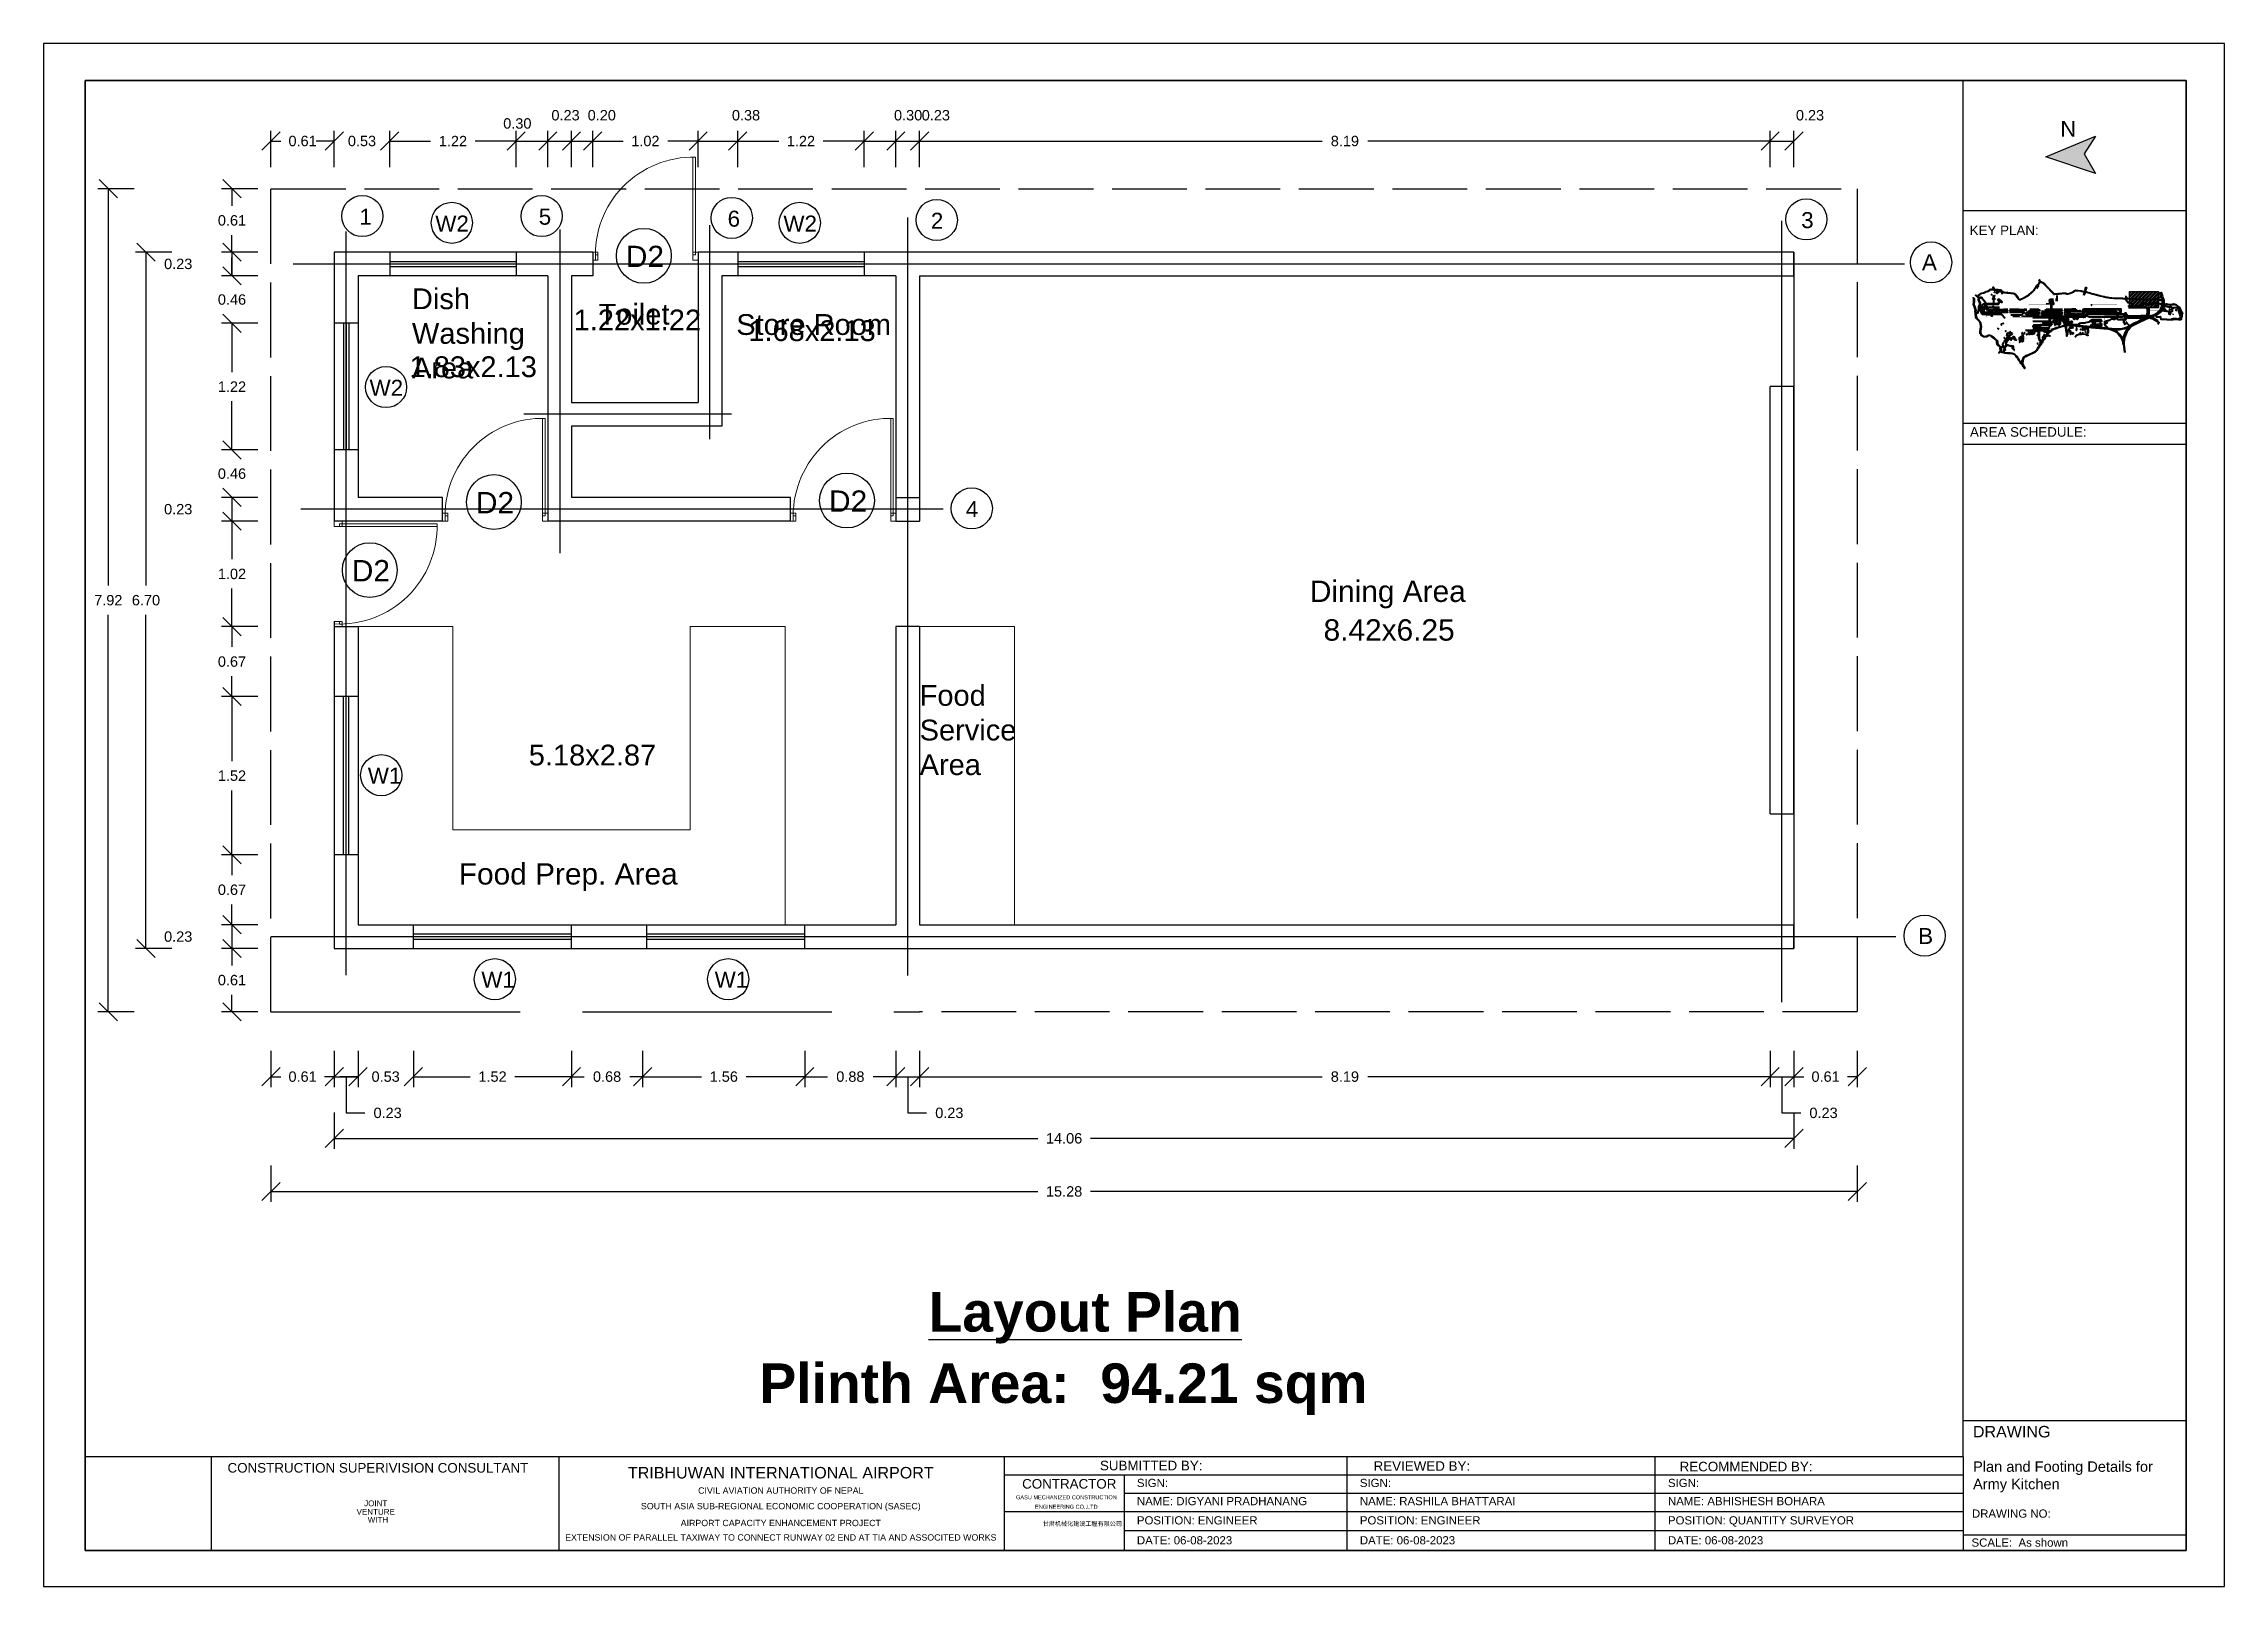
# Model space of a CAD drawing. Header units: metres. Extents: x 428 to 1115, y -4076 to 3914.
# Drawn here: x 713.9 to 734.9, y -373.3 to -358.45 of the extents above; entities that cross this region are included whole.
import ezdxf
from ezdxf.enums import TextEntityAlignment as Align

# ---------------------------------------------------------------- set-up
doc = ezdxf.new("R2010")
doc.units = ezdxf.units.M
doc.header["$MEASUREMENT"] = 0
doc.header["$PDMODE"] = 2
for name, pattern in [('ACAD_ISO02W100', [15, 12, -3]), ('CENTER', [50.8, 31.75, -6.35, 6.35, -6.35]), ('CONTINOUS', [0]), ('DASHED', [0.75, 0.5, -0.25]), ('HIDDEN', [9.525, 6.35, -3.175]), ('VPP-MFME-01$0$HIDDEN2', [4.6875, 3.125, -1.5625])]:
    doc.linetypes.add(name, pattern=pattern)
for name, color, linetype, lineweight in [('C-ANNO-SYMB-1', 253, 'Continuous', 5), ('C-BLDG', 253, 'Continuous', 5), ('C-CLER-AERO', 253, 'Continuous', 5), ('C-EQPM-NAVD', 253, 'Continuous', 5), ('C-FENC-AIRF-LEAS', 253, 'Continuous', 0), ('C-FENC-AIRF-SECU', 253, 'DASHED', 0), ('C-NTWK-WATR-AIRF', 253, 'HIDDEN', 0), ('C-PARK-MARK', 253, 'Continuous', 9), ('C-ROAD-AIRF', 253, 'Continuous', 5), ('C-ROAD-LAND', 253, 'Continuous', 9), ('C-RUNN', 253, 'Continuous', 5), ('C-RUNN-CNTR', 253, 'Continuous', 18), ('C-RUNN-MARK', 253, 'Continuous', 0), ('C-RUNW-IDEN', 253, 'Continuous', 0), ('C-RUNW-MARK', 252, 'Continuous', 20), ('C-SHLD', 253, 'Continuous', 5), ('Doors', 3, 'Continuous', 20), ('hatch-back', 9, 'Continuous', 5), ('Reinforcement bar', 240, 'Continuous', 20)]:
    doc.layers.add(name, color=color, linetype=linetype, lineweight=lineweight)
for name, color, linetype in [('C-BLDG-TERM', 253, 'Continuous'), ('C-HUME PIPE', 253, 'Continuous'), ('C-STRM-HEAD WALL', 253, 'Continuous'), ('C-TAXI-OTLN', 4, 'Continuous'), ('Dimension', 7, 'Continuous'), ('Frame', 7, 'Continuous'), ('Roof', 221, 'CONTINOUS'), ('trench', 7, 'Continuous'), ('wall', 150, 'Continuous')]:
    doc.layers.add(name, color=color, linetype=linetype)
doc.styles.add('ADPI R', font='swiss.ttf')
doc.styles.add('ARIAL', font='arial.ttf')
doc.styles.add('labor camp', font='arial.ttf')
doc.styles.add('VPP-MFME-01$0$Standard', font='txt')
doc.linetypes.add('OLS', pattern='A,4,-2,4,-2,["OLS",ADPI R,S=1.2,R=0,X=-1.7,Y=-0.5],-2,4,-2,4,-2', length=26)
doc.dimstyles.new('Copy of 1@50', dxfattribs={"dimtxt": 0.1, "dimasz": 0.175, "dimexe": 0.1, "dimexo": 0.0625, "dimgap": 0.09, "dimtad": 0, "dimtih": 1, "dimtoh": 1, "dimzin": 0, "dimdsep": 46, "dimtxsty": 'labor camp', "dimblk": 'OBLIQUE', "dimcen": 0.09, "dimadec": 0, "dimazin": 0, "dimtfac": 1, "dimtofl": 0, "dimtmove": 1, "dimatfit": 3, "dimfxl": 0.25, "dimfxlon": 1, "dimtolj": 1, "dimtzin": 0, "dimarcsym": 0})

msp = doc.modelspace()

# ---------------------------------------------------------------- texts
at = {"layer": 'C-ANNO-SYMB-1', "lineweight": 40, "insert": (733.246, -361.014), "char_height": 0.00217, "width": 0.263, "attachment_point": 5, "rotation": 0.2546, "style": 'VPP-MFME-01$0$Standard'}
msp.add_mtext('{\\Fromans|c0;RUNWAY 02 20 - 3055 m x 45 m}', dxfattribs=at)
at = {"layer": 'Dimension', "insert": (733.475, -359.342), "char_height": 0.15, "width": 4.85005, "attachment_point": 1, "rotation": 180, "style": 'labor camp'}
msp.add_mtext('N', dxfattribs=at)
at = {"layer": 'Dimension', "style": 'labor camp'}
for s, insert, char_height, width, attachment_point in [('1', (716.944, -360.036), 0.154, 0.09389, 1), ('W2', (717.675, -360.102), 0.1542, 0.09389, 1), ('5', (718.671, -360.036), 0.154, 0.09389, 1), ('6', (720.49, -360.055), 0.154, 0.09389, 1), ('W2', (721.027, -360.102), 0.1542, 0.09389, 1), ('2', (722.447, -360.075), 0.154, 0.09389, 1), ('3', (730.828, -360.069), 0.154, 0.09389, 1), ('D2', (719.51, -360.393), 0.2057, 0.12519, 1), ('A', (731.991, -360.474), 0.154, 0.09389, 1), ('Dish \\PWashing\\PArea', (717.45, -360.803), 0.2, 1.17588, 1), ('Toilet', (719.247, -360.952), 0.2, 0.16697, 1), (' 1.22x1.22', (719.007, -361.007), 0.2, 0.16697, 1), ('Store Room', (720.573, -361.051), 0.2, 1.51517, 1), (' 1.68x2.13', (720.689, -361.11), 0.2, 0.16697, 1), (' 1.83x2.13', (717.426, -361.457), 0.2, 0.16697, 1), ('W2', (717.042, -361.683), 0.1542, 0.09389, 1), ('D2', (718.066, -362.763), 0.2057, 0.12519, 1), ('D2', (721.466, -362.748), 0.2057, 0.12519, 1), ('4', (722.784, -362.851), 0.154, 0.09389, 1), ('D2', (716.871, -363.418), 0.2057, 0.12519, 1), ('Dining Area', (726.097, -363.616), 0.20566, 2.4677, 1), (' 8.42x6.25', (726.82, -363.988), 0.2057, 2.4677, 2), ('Food Service Area', (722.339, -364.621), 0.2, 0.16697, 1), (' 5.18x2.87', (718.575, -365.195), 0.2, 0.16697, 1), ('W1', (717.025, -365.416), 0.1542, 0.09389, 1), ('Food Prep. Area', (718.955, -366.336), 0.20566, 2.4677, 2), ('B', (731.955, -366.96), 0.154, 0.35665, 1), ('W1', (718.118, -367.38), 0.1542, 0.09389, 1), ('W1', (720.365, -367.38), 0.1542, 0.09389, 1), ('{\\fArial|b1|i0|c222|p34;\\L Layout Plan}', (722.277, -370.464), 0.38096, 3.90069, 1), ('{\\fArial|b1|i0|c0|p34;Plinth Area:  94.21 sqm}', (720.796, -371.151), 0.381, 7.46325, 1)]:
    msp.add_mtext(s, dxfattribs=dict(at, insert=insert, char_height=char_height, width=width, attachment_point=attachment_point))
at = {"layer": 'Frame', "color": 7, "linetype": 'Continuous', "style": 'ARIAL'}
for s, height, p in [('KEY PLAN:', 0.0921, (732.45, -360.29)), ('AREA SCHEDULE:', 0.09215, (732.453, -362.231)), ('CONSTRUCTION SUPERIVISION CONSULTANT', 0.09215, (715.674, -372.202)), ('        REVIEWED BY:', 0.09215, (726.424, -372.185)), ('RECOMMENDED BY:', 0.09215, (729.657, -372.19)), ('CONTRACTOR', 0.0921, (723.326, -372.356)), ('SIGN:', 0.0788, (724.431, -372.341)), ('SIGN:', 0.0788, (726.578, -372.341)), ('SIGN:', 0.0788, (729.545, -372.341)), ('GASU MECHANIZED CONSTRUCTION ', 0.03846, (723.267, -372.459)), (' ENGINEERING CO.,LTD', 0.03846, (723.435, -372.55)), ('NAME: DIGYANI PRADHANANG', 0.07879, (724.431, -372.516)), ('NAME: RASHILA BHATTARAI', 0.07879, (726.578, -372.516)), ('NAME: ABHISHESH BOHARA', 0.07879, (729.545, -372.516)), ('甘肃机械化建设工程有限公司', 0.04189, (723.524, -372.715)), ('POSITION: ENGINEER', 0.07879, (724.431, -372.701)), ('POSITION: ENGINEER', 0.07879, (726.578, -372.701)), ('POSITION: QUANTITY SURVEYOR', 0.07879, (729.545, -372.701)), ('DRAWING NO: ', 0.07879, (732.472, -372.636)), ('DATE: 06-08-2023', 0.07879, (724.431, -372.893)), ('DATE: 06-08-2023', 0.07879, (726.578, -372.893)), ('DATE: 06-08-2023', 0.07879, (729.545, -372.893)), ('SCALE:  As shown', 0.07879, (732.468, -372.915))]:
    msp.add_text(s, height=height, dxfattribs=at).set_placement(p)
for s, height, p in [(' DRAWING ', 0.1106, (732.855, -371.808)), ('  SUBMITTED BY:', 0.09215, (724.533, -372.134)), ('TRIBHUWAN INTERNATIONAL AIRPORT', 0.11058, (721.002, -372.203)), ('JOINT ', 0.0552, (717.112, -372.498)), ('SOUTH ASIA SUB-REGIONAL ECONOMIC COOPERATION (SASEC)', 0.06089, (721.002, -372.532)), ('CIVIL AVIATION AUTHORITY OF NEPAL', 0.06089, (721.002, -372.375)), ('VENTURE ', 0.0552, (717.112, -372.58)), (' WITH', 0.0552, (717.112, -372.656)), ('AIRPORT CAPACITY ENHANCEMENT PROJECT', 0.06089, (721.002, -372.687)), ('EXTENSION OF PARALLEL TAXIWAY TO CONNECT RUNWAY 02 END AT TIA AND ASSOCITED WORKS', 0.06089, (721.002, -372.826))]:
    msp.add_text(s, height=height, dxfattribs=at).set_placement(p, align=Align.MIDDLE)
at = {"layer": 'Frame', "color": 7, "insert": (732.483, -372.094), "char_height": 0.10045, "width": 2.15137, "attachment_point": 1, "style": 'ARIAL'}
msp.add_mtext('\\pt28.13;Plan and Footing Details for\\PArmy Kitchen', dxfattribs=at)

# ---------------------------------------------------------------- blocks, each defined once
blk = doc.blocks.new('Kholsi_Close-flat-1')
at = {"layer": 'C-STRM-HEAD WALL', "ltscale": 0.1}
for points in [[(0, 4), (2, 6)], [(0, 4), (0, -4)], [(0, -4), (3, -6)]]:
    blk.add_lwpolyline(points, dxfattribs=at)
blk = doc.blocks.new('Kholsi_Close-flat-2')
at = {"layer": 'C-STRM-HEAD WALL', "ltscale": 0.1}
for points in [[(0, 4), (-3, 6)], [(0, -4), (0, 4)], [(0, -4), (-2, -6)]]:
    blk.add_lwpolyline(points, dxfattribs=at)
blk = doc.blocks.new('Kholsi_Close-flat-3')
at = {"layer": 'C-STRM-HEAD WALL', "ltscale": 0.1}
for points in [[(0, 1), (1, 2)], [(0, 1), (0, -1)], [(0, -1), (1, -2)]]:
    blk.add_lwpolyline(points, dxfattribs=at)
blk = doc.blocks.new('Kholsi_Close-flat-4')
at = {"layer": 'C-STRM-HEAD WALL', "ltscale": 0.1}
for points in [[(0, 1), (-1, 2)], [(0, -1), (0, 1)], [(0, -1), (-1, -2)]]:
    blk.add_lwpolyline(points, dxfattribs=at)
blk = doc.blocks.new('Kholsi_Close-flat-5')
at = {"layer": 'C-STRM-HEAD WALL', "ltscale": 0.1, "elevation": -1323}
for points in [[(-3, 2), (-4, 3)], [(-2, -1), (-3, 2)], [(-2, -1), (-3, -1)]]:
    blk.add_lwpolyline(points, dxfattribs=at)
blk = doc.blocks.new('Kholsi_Close-flat-7')
at = {"layer": 'C-STRM-HEAD WALL', "ltscale": 0.1}
for points in [[(0, 4), (-2, 6)], [(0, -4), (0, 4)], [(0, -4), (-3, -6)]]:
    blk.add_lwpolyline(points, dxfattribs=at)
blk = doc.blocks.new('Kholsi_Close-flat-8')
at = {"layer": 'C-STRM-HEAD WALL', "ltscale": 0.1}
for points in [[(0, 4), (-2, 6)], [(0, -4), (0, 4)], [(0, -4), (-3, -6)]]:
    blk.add_lwpolyline(points, dxfattribs=at)
blk = doc.blocks.new('Kholsi_Close-flat-9')
at = {"layer": 'C-STRM-HEAD WALL', "ltscale": 0.1}
for points in [[(0, 4), (2, 6)], [(0, 4), (0, -4)], [(0, -4), (3, -6)]]:
    blk.add_lwpolyline(points, dxfattribs=at)
blk = doc.blocks.new('Sup 2400m-flat-1')
at = {"layer": 'C-RUNW-MARK'}
h = blk.add_hatch(color=256, dxfattribs=at)
h.paths.add_polyline_path([(172, 20), (172, 18), (150, 18), (150, 20)])
h.paths.add_polyline_path([(150, 16), (150, 15), (172, 15), (172, 16)])
h.paths.add_polyline_path([(172, 13), (172, 11), (150, 11), (150, 13)])
h = blk.add_hatch(color=256, dxfattribs=at)
h.paths.add_polyline_path([(322, 20), (322, 18), (300, 18), (300, 20)])
h.paths.add_polyline_path([(300, 16), (300, 15), (322, 15), (322, 16)])
h.paths.add_polyline_path([(322, 13), (322, 11), (300, 11), (300, 13)])
h = blk.add_hatch(color=256, dxfattribs=at)
h.paths.add_polyline_path([(922, -13), (922, -11), (900, -11), (900, -13)])
h.paths.add_polyline_path([(922, 13), (922, 11), (900, 11), (900, 13)])
h.paths.add_polyline_path([(772, -13), (772, -11), (750, -11), (750, -13)])
h.paths.add_polyline_path([(772, 13), (772, 11), (750, 11), (750, 13)])
h.paths.add_polyline_path([(622, -16), (622, -15), (600, -15), (600, -16)])
h.paths.add_polyline_path([(600, -13), (600, -11), (622, -11), (622, -13)])
h.paths.add_polyline_path([(622, 16), (622, 15), (600, 15), (600, 16)])
h.paths.add_polyline_path([(600, 13), (600, 11), (622, 11), (622, 13)])
h = blk.add_hatch(color=256, dxfattribs=at)
h.paths.add_polyline_path([(172, -20), (172, -18), (150, -18), (150, -20)])
h.paths.add_polyline_path([(150, -16), (150, -15), (172, -15), (172, -16)])
h.paths.add_polyline_path([(172, -13), (172, -11), (150, -11), (150, -13)])
h = blk.add_hatch(color=256, dxfattribs=at)
h.paths.add_polyline_path([(322, -20), (322, -18), (300, -18), (300, -20)])
h.paths.add_polyline_path([(300, -16), (300, -15), (322, -15), (322, -16)])
h.paths.add_polyline_path([(322, -13), (322, -11), (300, -11), (300, -13)])
for points in [[(172, 20), (172, 18), (150, 18), (150, 20)], [(150, 16), (150, 15), (172, 15), (172, 16)], [(172, 13), (172, 11), (150, 11), (150, 13)], [(322, 20), (322, 18), (300, 18), (300, 20)], [(300, 16), (300, 15), (322, 15), (322, 16)], [(322, 13), (322, 11), (300, 11), (300, 13)], [(622, 16), (622, 15), (600, 15), (600, 16)], [(600, 13), (600, 11), (622, 11), (622, 13)], [(772, 13), (772, 11), (750, 11), (750, 13)], [(922, 13), (922, 11), (900, 11), (900, 13)], [(172, -13), (172, -11), (150, -11), (150, -13)], [(150, -16), (150, -15), (172, -15), (172, -16)], [(172, -20), (172, -18), (150, -18), (150, -20)], [(322, -13), (322, -11), (300, -11), (300, -13)], [(300, -16), (300, -15), (322, -15), (322, -16)], [(322, -20), (322, -18), (300, -18), (300, -20)], [(600, -13), (600, -11), (622, -11), (622, -13)], [(622, -16), (622, -15), (600, -15), (600, -16)], [(772, -13), (772, -11), (750, -11), (750, -13)], [(922, -13), (922, -11), (900, -11), (900, -13)]]:
    blk.add_lwpolyline(points, close=True, dxfattribs=at)
blk = doc.blocks.new('ID PISTE - 20-flat-1')
at = {"layer": 'C-RUNW-MARK'}
h = blk.add_hatch(color=256, dxfattribs=at)
h.paths.add_polyline_path([(57, -1), (48, -1), (48, -4), (57, -4)])
h.paths.add_polyline_path([(56, -3), (56, -2), (50, -2), (50, -3)], flags=16)
h.paths.add_polyline_path([(57, 4), (57, 1), (54, 1), (50, 3), (50, 3), (50, 1), (48, 1), (48, 4), (51, 4), (54, 2), (56, 2), (56, 3), (55, 3), (55, 4)])
at = {"layer": 'C-RUNW-MARK', "flags": 128}
for points in [[(57, 4), (57, 1), (54, 1), (50, 3), (50, 3), (50, 1), (48, 1), (48, 4), (51, 4), (54, 2), (56, 2), (56, 3), (55, 3), (55, 4)], [(57, -1), (48, -1), (48, -4), (57, -4)], [(56, -3), (56, -2), (50, -2), (50, -3)]]:
    blk.add_lwpolyline(points, close=True, dxfattribs=at)
blk = doc.blocks.new('ID PISTE - 02-flat-1')
at = {"layer": 'C-RUNW-MARK'}
h = blk.add_hatch(color=256, dxfattribs=at)
h.paths.add_polyline_path([(-57, 1), (-57, 4), (-54, 4), (-50, 2), (-50, 2), (-50, 4), (-48, 4), (-48, 1), (-51, 1), (-54, 3), (-56, 3), (-56, 2), (-55, 2), (-55, 1)])
h.paths.add_polyline_path([(-57, -4), (-48, -4), (-48, -1), (-57, -1)])
h.paths.add_polyline_path([(-56, -2), (-56, -3), (-50, -3), (-50, -2)], flags=16)
at = {"layer": 'C-RUNW-MARK', "flags": 128}
for points in [[(-57, 1), (-57, 4), (-54, 4), (-50, 2), (-50, 2), (-50, 4), (-48, 4), (-48, 1), (-51, 1), (-54, 3), (-56, 3), (-56, 2), (-55, 2), (-55, 1)], [(-57, -4), (-48, -4), (-48, -1), (-57, -1)], [(-56, -2), (-56, -3), (-50, -3), (-50, -2)]]:
    blk.add_lwpolyline(points, close=True, dxfattribs=at)
blk = doc.blocks.new('*U17')
at = {"layer": 'C-RUNN-MARK'}
for points in [[(634743, 3066172), (634742, 3066172), (634731, 3066144), (634732, 3066144)], [(634761, 3066218), (634760, 3066219), (634749, 3066191), (634750, 3066190)], [(634778, 3066265), (634768, 3066237), (634768, 3066237), (634779, 3066265)], [(634797, 3066312), (634786, 3066284), (634787, 3066284), (634798, 3066312)], [(634542, 3065660), (634541, 3065660), (634530, 3065632), (634531, 3065632)], [(634560, 3065706), (634560, 3065707), (634549, 3065679), (634549, 3065678)], [(634579, 3065753), (634578, 3065753), (634567, 3065725), (634568, 3065725)], [(634597, 3065799), (634596, 3065800), (634585, 3065772), (634586, 3065772)], [(634615, 3065846), (634614, 3065846), (634603, 3065818), (634604, 3065818)], [(634633, 3065893), (634633, 3065893), (634622, 3065865), (634622, 3065865)], [(634652, 3065939), (634651, 3065939), (634640, 3065911), (634641, 3065911)], [(634670, 3065986), (634669, 3065986), (634658, 3065958), (634659, 3065958)], [(634688, 3066032), (634687, 3066033), (634676, 3066005), (634677, 3066004)], [(634706, 3066079), (634705, 3066079), (634695, 3066051), (634695, 3066051)], [(634725, 3066125), (634724, 3066126), (634713, 3066098), (634714, 3066097)], [(634360, 3065194), (634359, 3065195), (634348, 3065167), (634349, 3065166)], [(634378, 3065241), (634377, 3065241), (634366, 3065213), (634367, 3065213)], [(634396, 3065287), (634395, 3065288), (634384, 3065260), (634385, 3065259)], [(634414, 3065334), (634414, 3065334), (634403, 3065306), (634404, 3065306)], [(634433, 3065380), (634432, 3065381), (634421, 3065353), (634422, 3065353)], [(634451, 3065427), (634450, 3065427), (634439, 3065399), (634440, 3065399)], [(634469, 3065474), (634468, 3065474), (634457, 3065446), (634458, 3065446)], [(634487, 3065520), (634487, 3065520), (634476, 3065493), (634476, 3065492)], [(634506, 3065567), (634505, 3065567), (634494, 3065539), (634495, 3065539)], [(634524, 3065613), (634523, 3065614), (634512, 3065586), (634513, 3065585)], [(634177, 3064729), (634176, 3064729), (634166, 3064701), (634166, 3064701)], [(634196, 3064775), (634195, 3064776), (634184, 3064748), (634185, 3064747)], [(634214, 3064822), (634213, 3064822), (634202, 3064794), (634203, 3064794)], [(634232, 3064868), (634231, 3064869), (634220, 3064841), (634221, 3064840)], [(634250, 3064915), (634249, 3064915), (634238, 3064887), (634239, 3064887)], [(634269, 3064961), (634268, 3064962), (634257, 3064934), (634258, 3064934)], [(634287, 3065008), (634286, 3065008), (634275, 3064980), (634276, 3064980)], [(634305, 3065055), (634304, 3065055), (634293, 3065027), (634294, 3065027)], [(634323, 3065101), (634322, 3065101), (634311, 3065074), (634312, 3065073)], [(634341, 3065148), (634341, 3065148), (634330, 3065120), (634331, 3065120)], [(633977, 3064217), (633976, 3064217), (633965, 3064189), (633966, 3064189)], [(633995, 3064263), (633994, 3064264), (633983, 3064236), (633984, 3064235)], [(634013, 3064310), (634012, 3064310), (634001, 3064282), (634002, 3064282)], [(634031, 3064356), (634031, 3064357), (634020, 3064329), (634020, 3064328)], [(634050, 3064403), (634049, 3064403), (634038, 3064375), (634039, 3064375)], [(634068, 3064449), (634067, 3064450), (634056, 3064422), (634057, 3064421)], [(634086, 3064496), (634085, 3064496), (634074, 3064468), (634075, 3064468)], [(634104, 3064543), (634103, 3064543), (634093, 3064515), (634093, 3064515)], [(634123, 3064589), (634122, 3064589), (634111, 3064561), (634112, 3064561)], [(634141, 3064636), (634140, 3064636), (634129, 3064608), (634130, 3064608)], [(634159, 3064682), (634158, 3064682), (634147, 3064655), (634148, 3064654)], [(633794, 3063751), (633793, 3063751), (633782, 3063723), (633783, 3063723)], [(633812, 3063798), (633812, 3063798), (633801, 3063770), (633801, 3063770)], [(633831, 3063844), (633830, 3063845), (633819, 3063817), (633820, 3063816)], [(633849, 3063891), (633848, 3063891), (633837, 3063863), (633838, 3063863)], [(633867, 3063937), (633866, 3063938), (633855, 3063910), (633856, 3063909)], [(633885, 3063984), (633885, 3063984), (633874, 3063956), (633874, 3063956)], [(633904, 3064030), (633903, 3064031), (633892, 3064003), (633893, 3064002)], [(633922, 3064077), (633921, 3064077), (633910, 3064049), (633911, 3064049)], [(633940, 3064124), (633939, 3064124), (633928, 3064096), (633929, 3064096)], [(633958, 3064170), (633958, 3064170), (633947, 3064142), (633947, 3064142)], [(633776, 3063705), (633775, 3063705), (633764, 3063677), (633765, 3063677)]]:
    blk.add_hatch(color=256, dxfattribs=at).paths.add_polyline_path(points)
for points in [[(634742, 3066172), (634731, 3066144), (634732, 3066144), (634743, 3066172)], [(634760, 3066219), (634749, 3066191), (634750, 3066190), (634761, 3066218)], [(634778, 3066265), (634768, 3066237), (634768, 3066237), (634779, 3066265)], [(634797, 3066312), (634786, 3066284), (634787, 3066284), (634798, 3066312)], [(634541, 3065660), (634530, 3065632), (634531, 3065632), (634542, 3065660)], [(634560, 3065707), (634549, 3065679), (634549, 3065678), (634560, 3065706)], [(634578, 3065753), (634567, 3065725), (634568, 3065725), (634579, 3065753)], [(634596, 3065800), (634585, 3065772), (634586, 3065772), (634597, 3065799)], [(634614, 3065846), (634603, 3065818), (634604, 3065818), (634615, 3065846)], [(634633, 3065893), (634622, 3065865), (634622, 3065865), (634633, 3065893)], [(634651, 3065939), (634640, 3065911), (634641, 3065911), (634652, 3065939)], [(634669, 3065986), (634658, 3065958), (634659, 3065958), (634670, 3065986)], [(634687, 3066033), (634676, 3066005), (634677, 3066004), (634688, 3066032)], [(634705, 3066079), (634695, 3066051), (634695, 3066051), (634706, 3066079)], [(634724, 3066126), (634713, 3066098), (634714, 3066097), (634725, 3066125)], [(634359, 3065195), (634348, 3065167), (634349, 3065166), (634360, 3065194)], [(634377, 3065241), (634366, 3065213), (634367, 3065213), (634378, 3065241)], [(634395, 3065288), (634384, 3065260), (634385, 3065259), (634396, 3065287)], [(634414, 3065334), (634403, 3065306), (634404, 3065306), (634414, 3065334)], [(634432, 3065381), (634421, 3065353), (634422, 3065353), (634433, 3065380)], [(634450, 3065427), (634439, 3065399), (634440, 3065399), (634451, 3065427)], [(634468, 3065474), (634457, 3065446), (634458, 3065446), (634469, 3065474)], [(634487, 3065520), (634476, 3065493), (634476, 3065492), (634487, 3065520)], [(634505, 3065567), (634494, 3065539), (634495, 3065539), (634506, 3065567)], [(634523, 3065614), (634512, 3065586), (634513, 3065585), (634524, 3065613)], [(634176, 3064729), (634166, 3064701), (634166, 3064701), (634177, 3064729)], [(634195, 3064776), (634184, 3064748), (634185, 3064747), (634196, 3064775)], [(634213, 3064822), (634202, 3064794), (634203, 3064794), (634214, 3064822)], [(634231, 3064869), (634220, 3064841), (634221, 3064840), (634232, 3064868)], [(634249, 3064915), (634238, 3064887), (634239, 3064887), (634250, 3064915)], [(634268, 3064962), (634257, 3064934), (634258, 3064934), (634269, 3064961)], [(634286, 3065008), (634275, 3064980), (634276, 3064980), (634287, 3065008)], [(634304, 3065055), (634293, 3065027), (634294, 3065027), (634305, 3065055)], [(634322, 3065101), (634311, 3065074), (634312, 3065073), (634323, 3065101)], [(634341, 3065148), (634330, 3065120), (634331, 3065120), (634341, 3065148)], [(633976, 3064217), (633965, 3064189), (633966, 3064189), (633977, 3064217)], [(633994, 3064264), (633983, 3064236), (633984, 3064235), (633995, 3064263)], [(634012, 3064310), (634001, 3064282), (634002, 3064282), (634013, 3064310)], [(634031, 3064357), (634020, 3064329), (634020, 3064328), (634031, 3064356)], [(634049, 3064403), (634038, 3064375), (634039, 3064375), (634050, 3064403)], [(634067, 3064450), (634056, 3064422), (634057, 3064421), (634068, 3064449)], [(634085, 3064496), (634074, 3064468), (634075, 3064468), (634086, 3064496)], [(634103, 3064543), (634093, 3064515), (634093, 3064515), (634104, 3064543)], [(634122, 3064589), (634111, 3064561), (634112, 3064561), (634123, 3064589)], [(634140, 3064636), (634129, 3064608), (634130, 3064608), (634141, 3064636)], [(634158, 3064682), (634147, 3064655), (634148, 3064654), (634159, 3064682)], [(633793, 3063751), (633782, 3063723), (633783, 3063723), (633794, 3063751)], [(633812, 3063798), (633801, 3063770), (633801, 3063770), (633812, 3063798)], [(633830, 3063845), (633819, 3063817), (633820, 3063816), (633831, 3063844)], [(633848, 3063891), (633837, 3063863), (633838, 3063863), (633849, 3063891)], [(633866, 3063938), (633855, 3063910), (633856, 3063909), (633867, 3063937)], [(633885, 3063984), (633874, 3063956), (633874, 3063956), (633885, 3063984)], [(633903, 3064031), (633892, 3064003), (633893, 3064002), (633904, 3064030)], [(633921, 3064077), (633910, 3064049), (633911, 3064049), (633922, 3064077)], [(633939, 3064124), (633928, 3064096), (633929, 3064096), (633940, 3064124)], [(633958, 3064170), (633947, 3064142), (633947, 3064142), (633958, 3064170)], [(633775, 3063705), (633764, 3063677), (633765, 3063677), (633776, 3063705)]]:
    blk.add_lwpolyline(points, close=True, dxfattribs=at)
blk = doc.blocks.new('W-EQUP-NAVG-flat-1')
at = {"layer": 'C-EQPM-NAVD', "linetype": 'VPP-MFME-01$0$HIDDEN2'}
for p, q in [((-13, 4), (-14, -2)), ((-9, 10), (-13, 5)), ((-12, 5), (-13, 5)), ((-13, 4), (-13, 5)), ((-12, 4), (-13, 5)), ((-12, 4), (-13, 4)), ((-13, -2), (-13, 4)), ((-12, 5), (-9, 10)), ((-12, 4), (-12, 5)), ((-7, 3), (-12, 5)), ((-7, 2), (-12, 4)), ((-10, 10), (-9, 11)), ((-9, 9), (-10, 10)), ((-8, 10), (-9, 11)), ((-8, 10), (-9, 11)), ((-9, 9), (-8, 10)), ((-3, 13), (-8, 11)), ((-8, 11), (-3, 13)), ((-8, 2), (-6, -5)), ((-2, 8), (-7, 3)), ((-2, 7), (-7, 3)), ((-6, 3), (-7, 3)), ((-7, 2), (-7, 3)), ((-6, 2), (-7, 2)), ((-6, 2), (-7, 2)), ((-7, 2), (-6, -4)), ((-6, 2), (-6, 3)), ((-1, 0), (-6, 2)), ((-1, 1), (-6, 2)), ((-3, 14), (-2, 14)), ((-3, 13), (-3, 14)), ((-3, 13), (-2, 13)), ((-2, 7), (-3, 13)), ((4, 13), (-2, 14)), ((-2, 13), (-2, 14)), ((-2, 13), (-2, 14)), ((-2, 13), (4, 13)), ((-1, 7), (-2, 13)), ((-2, 6), (-2, 7)), ((-2, 7), (-1, 7)), ((-2, 6), (0, 6)), ((6, 5), (-1, 8)), ((0, 6), (-1, 7)), ((5, 5), (-1, 7)), ((-1, 6), (-1, 7)), ((0, 1), (-1, 6)), ((0, 1), (-1, 6)), ((0, 0), (0, 0)), ((0, 0), (0, 0)), ((0, 0), (0, 0)), ((1, 1), (5, 4)), ((1, 0), (5, 4)), ((4, 12), (4, 13)), ((4, 13), (5, 13)), ((4, 12), (5, 13)), ((4, 12), (5, 12)), ((4, 4), (5, 5)), ((4, 4), (5, 4)), ((5, 12), (5, 13)), ((10, 9), (5, 13)), ((5, 12), (10, 9)), ((5, 5), (10, 9)), ((5, 5), (6, 4)), ((5, 4), (5, 5)), ((5, 4), (6, 4)), ((6, 5), (10, 8)), ((8, -2), (6, 5)), ((7, -2), (6, 4)), ((9, 9), (10, 10)), ((9, 9), (10, 8)), ((10, 10), (11, 9)), ((10, 8), (11, 9)), ((10, 8), (11, 9)), ((13, 3), (11, 8)), ((11, 8), (13, 3)), ((13, 3), (14, 3)), ((13, 3), (13, 2)), ((13, 2), (13, -4)), ((13, -4), (14, 2)), ((13, 2), (14, 2)), ((13, 2), (14, 2)), ((14, 3), (14, 2)), ((-13, -2), (-14, -2)), ((-14, -3), (-14, -2)), ((-13, -2), (-14, -2)), ((-13, -3), (-14, -3)), ((-13, -3), (-13, -2)), ((-13, -3), (-11, -8)), ((-11, -8), (-13, -3)), ((-10, -8), (-11, -9)), ((-10, -8), (-11, -9)), ((-10, -10), (-11, -9)), ((-6, -5), (-10, -8)), ((-5, -5), (-10, -9)), ((-9, -9), (-10, -8)), ((-9, -9), (-10, -10)), ((-5, -12), (-10, -9)), ((-10, -9), (-5, -13)), ((-5, -4), (-6, -4)), ((-5, -5), (-6, -4)), ((-6, -5), (1, -8)), ((-1, 0), (-5, -4)), ((-1, -1), (-5, -4)), ((-4, -4), (-5, -5)), ((-4, -4), (-5, -4)), ((-5, -4), (-5, -5)), ((-5, -5), (1, -7)), ((-5, -12), (-5, -13)), ((-4, -12), (-5, -12)), ((-4, -12), (-5, -13)), ((-4, -13), (-5, -13)), ((-4, -12), (-4, -13)), ((-4, -13), (2, -14)), ((2, -13), (-4, -13)), ((0, 0), (0, 0)), ((0, -1), (1, -6)), ((0, -1), (1, -6)), ((0, -6), (1, -7)), ((2, -6), (0, -6)), ((1, 0), (6, -2)), ((1, -1), (6, -2)), ((1, -6), (1, -7)), ((2, -7), (1, -7)), ((1, -7), (2, -13)), ((2, -7), (7, -3)), ((2, -8), (7, -3)), ((2, -6), (2, -7)), ((2, -7), (3, -13)), ((3, -13), (2, -13)), ((2, -13), (2, -14)), ((2, -13), (2, -14)), ((3, -14), (2, -14)), ((3, -13), (8, -11)), ((8, -11), (3, -13)), ((3, -13), (3, -14)), ((6, -2), (7, -2)), ((6, -2), (6, -3)), ((6, -2), (7, -2)), ((6, -3), (7, -3)), ((7, -2), (7, -3)), ((7, -2), (12, -4)), ((7, -3), (12, -5)), ((9, -9), (8, -10)), ((8, -10), (9, -11)), ((8, -10), (9, -11)), ((9, -10), (13, -5)), ((12, -5), (9, -10)), ((9, -9), (10, -10)), ((10, -10), (9, -11)), ((12, -4), (13, -4)), ((12, -4), (12, -5)), ((12, -4), (13, -5)), ((12, -5), (13, -5)), ((13, -4), (13, -5))]:
    blk.add_line(p, q, dxfattribs=at)
for points in [[(10, -12), (3, -15), (-5, -15), (-12, -10), (-15, -3), (-15, 5), (-10, 12), (-3, 15), (5, 15), (12, 10), (15, 3), (15, -5), (10, -12)], [(0, 1), (-1, 1)], [(-1, 0), (-1, 0)], [(1, 1), (0, 1)], [(1, 0), (1, 0)], [(-1, -1), (0, -1)], [(0, -1), (1, -1)]]:
    blk.add_lwpolyline(points, dxfattribs=at)
blk.add_lwpolyline([(-1, 8), (1, 12), (6, 10), (5, 6)], close=True, dxfattribs=at)
for centre in [(-13, 5), (-9, 10), (-6, 2), (-4, 5), (-2, 13), (-1, 7), (0, 0), (2, 6), (5, 13), (5, 4), (7, 1), (10, 9), (13, 2), (-13, -2), (-10, -9), (-7, -1), (-5, -4), (-5, -13), (-2, -6), (1, -7), (2, -13), (4, -5), (6, -2), (9, -10), (13, -5)]:
    blk.add_circle(centre, 0.2, dxfattribs=at)
blk = doc.blocks.new('Sup 2400m-flat-2')
at = {"layer": 'C-RUNW-MARK'}
h = blk.add_hatch(color=256, dxfattribs=at)
h.paths.add_polyline_path([(-923, 13), (-923, 11), (-900, 11), (-900, 13)])
h.paths.add_polyline_path([(-923, -13), (-923, -11), (-900, -11), (-900, -13)])
h.paths.add_polyline_path([(-773, 13), (-773, 11), (-750, 11), (-750, 13)])
h.paths.add_polyline_path([(-773, -13), (-773, -11), (-750, -11), (-750, -13)])
h.paths.add_polyline_path([(-623, 16), (-623, 15), (-600, 15), (-600, 16)])
h.paths.add_polyline_path([(-600, 13), (-600, 11), (-623, 11), (-623, 13)])
h.paths.add_polyline_path([(-623, -16), (-623, -15), (-600, -15), (-600, -16)])
h.paths.add_polyline_path([(-600, -13), (-600, -11), (-623, -11), (-623, -13)])
h = blk.add_hatch(color=256, dxfattribs=at)
h.paths.add_polyline_path([(-323, 20), (-323, 18), (-300, 18), (-300, 20)])
h.paths.add_polyline_path([(-300, 16), (-300, 15), (-323, 15), (-323, 16)])
h.paths.add_polyline_path([(-323, 13), (-323, 11), (-300, 11), (-300, 13)])
h = blk.add_hatch(color=256, dxfattribs=at)
h.paths.add_polyline_path([(-173, 20), (-173, 18), (-150, 18), (-150, 20)])
h.paths.add_polyline_path([(-150, 16), (-150, 15), (-173, 15), (-173, 16)])
h.paths.add_polyline_path([(-173, 13), (-173, 11), (-150, 11), (-150, 13)])
h = blk.add_hatch(color=256, dxfattribs=at)
h.paths.add_polyline_path([(-323, -20), (-323, -18), (-300, -18), (-300, -20)])
h.paths.add_polyline_path([(-300, -16), (-300, -15), (-323, -15), (-323, -16)])
h.paths.add_polyline_path([(-323, -13), (-323, -11), (-300, -11), (-300, -13)])
h = blk.add_hatch(color=256, dxfattribs=at)
h.paths.add_polyline_path([(-173, -20), (-173, -18), (-150, -18), (-150, -20)])
h.paths.add_polyline_path([(-150, -16), (-150, -15), (-173, -15), (-173, -16)])
h.paths.add_polyline_path([(-173, -13), (-173, -11), (-150, -11), (-150, -13)])
for points in [[(-923, 13), (-923, 11), (-900, 11), (-900, 13)], [(-773, 13), (-773, 11), (-750, 11), (-750, 13)], [(-623, 16), (-623, 15), (-600, 15), (-600, 16)], [(-600, 13), (-600, 11), (-623, 11), (-623, 13)], [(-323, 20), (-323, 18), (-300, 18), (-300, 20)], [(-300, 16), (-300, 15), (-323, 15), (-323, 16)], [(-323, 13), (-323, 11), (-300, 11), (-300, 13)], [(-173, 20), (-173, 18), (-150, 18), (-150, 20)], [(-150, 16), (-150, 15), (-173, 15), (-173, 16)], [(-173, 13), (-173, 11), (-150, 11), (-150, 13)], [(-923, -13), (-923, -11), (-900, -11), (-900, -13)], [(-773, -13), (-773, -11), (-750, -11), (-750, -13)], [(-600, -13), (-600, -11), (-623, -11), (-623, -13)], [(-623, -16), (-623, -15), (-600, -15), (-600, -16)], [(-323, -13), (-323, -11), (-300, -11), (-300, -13)], [(-300, -16), (-300, -15), (-323, -15), (-323, -16)], [(-323, -20), (-323, -18), (-300, -18), (-300, -20)], [(-173, -13), (-173, -11), (-150, -11), (-150, -13)], [(-150, -16), (-150, -15), (-173, -15), (-173, -16)], [(-173, -20), (-173, -18), (-150, -18), (-150, -20)]]:
    blk.add_lwpolyline(points, close=True, dxfattribs=at)
blk = doc.blocks.new('SEUIL 45-flat-1')
at = {"layer": 'C-RUNW-IDEN'}
h = blk.add_hatch(color=256, dxfattribs=at)
h.paths.add_polyline_path([(-36, 21), (-6, 21), (-6, 19), (-36, 19)])
h.paths.add_polyline_path([(-36, 14), (-6, 14), (-6, 12), (-36, 12)])
h.paths.add_polyline_path([(-6, 11), (-36, 11), (-36, 9), (-6, 9)])
h.paths.add_polyline_path([(-36, 7), (-6, 7), (-6, 5), (-36, 5)])
h.paths.add_polyline_path([(-36, 4), (-6, 4), (-6, 2), (-36, 2)])
h.paths.add_polyline_path([(-6, 18), (-6, 16), (-36, 16), (-36, 18)])
h.paths.add_polyline_path([(-36, -21), (-6, -21), (-6, -19), (-36, -19)])
h.paths.add_polyline_path([(-36, -14), (-6, -14), (-6, -12), (-36, -12)])
h.paths.add_polyline_path([(-6, -11), (-36, -11), (-36, -9), (-6, -9)])
h.paths.add_polyline_path([(-36, -7), (-6, -7), (-6, -5), (-36, -5)])
h.paths.add_polyline_path([(-36, -4), (-6, -4), (-6, -2), (-36, -2)])
h.paths.add_polyline_path([(-6, -18), (-6, -16), (-36, -16), (-36, -18)])
blk.add_line((0, 22), (0, -23), dxfattribs=at)
for points in [[(-36, 21), (-6, 21), (-6, 19), (-36, 19)], [(-6, 18), (-6, 16), (-36, 16), (-36, 18)], [(-36, 14), (-6, 14), (-6, 12), (-36, 12)], [(-6, 11), (-36, 11), (-36, 9), (-6, 9)], [(-36, 7), (-6, 7), (-6, 5), (-36, 5)], [(-36, 4), (-6, 4), (-6, 2), (-36, 2)], [(-36, -4), (-6, -4), (-6, -2), (-36, -2)], [(-36, -7), (-6, -7), (-6, -5), (-36, -5)], [(-6, -11), (-36, -11), (-36, -9), (-6, -9)], [(-36, -14), (-6, -14), (-6, -12), (-36, -12)], [(-6, -18), (-6, -16), (-36, -16), (-36, -18)], [(-36, -21), (-6, -21), (-6, -19), (-36, -19)]]:
    blk.add_lwpolyline(points, close=True, dxfattribs=at)
blk = doc.blocks.new('SEUIL 45-flat-2')
at = {"layer": 'C-RUNW-IDEN'}
h = blk.add_hatch(color=256, dxfattribs=at)
h.paths.add_polyline_path([(36, -21), (6, -21), (6, -19), (36, -19)])
h.paths.add_polyline_path([(36, -14), (6, -14), (6, -12), (36, -12)])
h.paths.add_polyline_path([(6, -11), (36, -11), (36, -9), (6, -9)])
h.paths.add_polyline_path([(36, -7), (6, -7), (6, -5), (36, -5)])
h.paths.add_polyline_path([(36, -4), (6, -4), (6, -2), (36, -2)])
h.paths.add_polyline_path([(6, -18), (6, -16), (36, -16), (36, -18)])
h.paths.add_polyline_path([(36, 21), (6, 21), (6, 19), (36, 19)])
h.paths.add_polyline_path([(36, 14), (6, 14), (6, 12), (36, 12)])
h.paths.add_polyline_path([(6, 11), (36, 11), (36, 9), (6, 9)])
h.paths.add_polyline_path([(36, 7), (6, 7), (6, 5), (36, 5)])
h.paths.add_polyline_path([(36, 4), (6, 4), (6, 2), (36, 2)])
h.paths.add_polyline_path([(6, 18), (6, 16), (36, 16), (36, 18)])
blk.add_line((0, -23), (0, 22), dxfattribs=at)
for points in [[(36, 21), (6, 21), (6, 19), (36, 19)], [(6, 18), (6, 16), (36, 16), (36, 18)], [(36, 14), (6, 14), (6, 12), (36, 12)], [(6, 11), (36, 11), (36, 9), (6, 9)], [(36, 7), (6, 7), (6, 5), (36, 5)], [(36, 4), (6, 4), (6, 2), (36, 2)], [(36, -4), (6, -4), (6, -2), (36, -2)], [(36, -7), (6, -7), (6, -5), (36, -5)], [(6, -11), (36, -11), (36, -9), (6, -9)], [(36, -14), (6, -14), (6, -12), (36, -12)], [(6, -18), (6, -16), (36, -16), (36, -18)], [(36, -21), (6, -21), (6, -19), (36, -19)]]:
    blk.add_lwpolyline(points, close=True, dxfattribs=at)
blk = doc.blocks.new('_Oblique')
at = {"color": 0, "linetype": 'ByBlock', "lineweight": -2}
blk.add_line((-0.5, -0.5), (0.5, 0.5), dxfattribs=at)
blk = doc.blocks.new('*D170')
at = {"layer": 'Defpoints', "color": 0, "transparency": 16777216}
for p in [(716.702, -367.157), (716.092, -367.767), (716.702, -368.391)]:
    blk.add_point(p, dxfattribs=at)
at = {"layer": 'trench', "color": 0, "lineweight": -2, "transparency": 16777216}
for p, q in [((716.092, -368.141), (716.092, -368.491)), ((716.702, -368.141), (716.702, -368.491)), ((716.092, -368.391), (716.187, -368.391)), ((716.702, -368.391), (716.608, -368.391))]:
    blk.add_line(p, q, dxfattribs=at)
at = {"layer": 'trench', "color": 0, "lineweight": -2, "transparency": 16777216, "xscale": 0.175, "yscale": 0.175, "zscale": 0.175, "rotation": 180}
blk.add_blockref('_Oblique', (716.092, -368.391), dxfattribs=at)
at = {"layer": 'trench', "color": 0, "lineweight": -2, "transparency": 16777216, "xscale": 0.175, "yscale": 0.175, "zscale": 0.175}
blk.add_blockref('_Oblique', (716.702, -368.391), dxfattribs=at)
at = {"layer": 'trench', "color": 0, "transparency": 16777216, "insert": (716.397, -368.391), "char_height": 0.1, "attachment_point": 5, "style": 'labor camp'}
blk.add_mtext('\\A1;0.61', dxfattribs=at)
blk = doc.blocks.new('*D171')
at = {"layer": 'Defpoints', "color": 0, "transparency": 16777216}
for p in [(716.931, -366.928), (716.702, -367.157), (716.931, -368.391)]:
    blk.add_point(p, dxfattribs=at)
at = {"layer": 'trench', "color": 0, "lineweight": -2, "transparency": 16777216}
for p, q in [((716.702, -368.141), (716.702, -368.491)), ((716.931, -368.141), (716.931, -368.491)), ((716.702, -368.391), (716.931, -368.391)), ((716.817, -368.391), (716.817, -368.74)), ((716.817, -368.74), (716.997, -368.74))]:
    blk.add_line(p, q, dxfattribs=at)
at = {"layer": 'trench', "color": 0, "lineweight": -2, "transparency": 16777216, "xscale": 0.175, "yscale": 0.175, "zscale": 0.175, "rotation": 180}
blk.add_blockref('_Oblique', (716.702, -368.391), dxfattribs=at)
at = {"layer": 'trench', "color": 0, "lineweight": -2, "transparency": 16777216, "xscale": 0.175, "yscale": 0.175, "zscale": 0.175}
blk.add_blockref('_Oblique', (716.931, -368.391), dxfattribs=at)
at = {"layer": 'trench', "color": 0, "transparency": 16777216, "insert": (717.216, -368.74), "char_height": 0.1, "attachment_point": 5, "style": 'labor camp'}
blk.add_mtext('\\A1;0.23', dxfattribs=at)
blk = doc.blocks.new('*D172')
at = {"layer": 'Defpoints', "color": 0, "transparency": 16777216}
for p in [(716.931, -366.928), (717.464, -367.017), (717.464, -368.391)]:
    blk.add_point(p, dxfattribs=at)
at = {"layer": 'trench', "color": 0, "lineweight": -2, "transparency": 16777216}
for p, q in [((716.931, -368.141), (716.931, -368.491)), ((717.464, -368.141), (717.464, -368.491)), ((716.931, -368.391), (716.756, -368.391)), ((717.464, -368.391), (717.639, -368.391))]:
    blk.add_line(p, q, dxfattribs=at)
at = {"layer": 'trench', "color": 0, "lineweight": -2, "transparency": 16777216, "xscale": 0.175, "yscale": 0.175, "zscale": 0.175}
blk.add_blockref('_Oblique', (716.931, -368.391), dxfattribs=at)
at = {"layer": 'trench', "color": 0, "lineweight": -2, "transparency": 16777216, "xscale": 0.175, "yscale": 0.175, "zscale": 0.175, "rotation": 180}
blk.add_blockref('_Oblique', (717.464, -368.391), dxfattribs=at)
at = {"layer": 'trench', "color": 0, "transparency": 16777216, "insert": (717.197, -368.391), "char_height": 0.1, "attachment_point": 5, "style": 'labor camp'}
blk.add_mtext('\\A1;0.53', dxfattribs=at)
blk = doc.blocks.new('*D173')
at = {"layer": 'Defpoints', "color": 0, "transparency": 16777216}
for p in [(717.464, -367.017), (718.987, -366.928), (718.987, -368.391)]:
    blk.add_point(p, dxfattribs=at)
at = {"layer": 'trench', "color": 0, "lineweight": -2, "transparency": 16777216}
for p, q in [((717.464, -368.141), (717.464, -368.491)), ((718.987, -368.141), (718.987, -368.491)), ((717.464, -368.391), (718.011, -368.391)), ((718.987, -368.391), (718.44, -368.391))]:
    blk.add_line(p, q, dxfattribs=at)
at = {"layer": 'trench', "color": 0, "lineweight": -2, "transparency": 16777216, "xscale": 0.175, "yscale": 0.175, "zscale": 0.175, "rotation": 180}
blk.add_blockref('_Oblique', (717.464, -368.391), dxfattribs=at)
at = {"layer": 'trench', "color": 0, "lineweight": -2, "transparency": 16777216, "xscale": 0.175, "yscale": 0.175, "zscale": 0.175}
blk.add_blockref('_Oblique', (718.987, -368.391), dxfattribs=at)
at = {"layer": 'trench', "color": 0, "transparency": 16777216, "insert": (718.226, -368.391), "char_height": 0.1, "attachment_point": 5, "style": 'labor camp'}
blk.add_mtext('\\A1;1.52', dxfattribs=at)
blk = doc.blocks.new('*D174')
at = {"layer": 'Defpoints', "color": 0, "transparency": 16777216}
for p in [(719.671, -366.769), (718.987, -366.928), (719.671, -368.391)]:
    blk.add_point(p, dxfattribs=at)
at = {"layer": 'trench', "color": 0, "lineweight": -2, "transparency": 16777216}
for p, q in [((718.987, -368.141), (718.987, -368.491)), ((719.671, -368.141), (719.671, -368.491)), ((718.987, -368.391), (719.109, -368.391)), ((719.671, -368.391), (719.549, -368.391))]:
    blk.add_line(p, q, dxfattribs=at)
at = {"layer": 'trench', "color": 0, "lineweight": -2, "transparency": 16777216, "xscale": 0.175, "yscale": 0.175, "zscale": 0.175, "rotation": 180}
blk.add_blockref('_Oblique', (718.987, -368.391), dxfattribs=at)
at = {"layer": 'trench', "color": 0, "lineweight": -2, "transparency": 16777216, "xscale": 0.175, "yscale": 0.175, "zscale": 0.175}
blk.add_blockref('_Oblique', (719.671, -368.391), dxfattribs=at)
at = {"layer": 'trench', "color": 0, "transparency": 16777216, "insert": (719.329, -368.391), "char_height": 0.1, "attachment_point": 5, "style": 'labor camp'}
blk.add_mtext('\\A1;0.68', dxfattribs=at)
blk = doc.blocks.new('*D175')
at = {"layer": 'Defpoints', "color": 0, "transparency": 16777216}
for p in [(719.671, -366.769), (721.234, -366.928), (721.234, -368.391)]:
    blk.add_point(p, dxfattribs=at)
at = {"layer": 'trench', "color": 0, "lineweight": -2, "transparency": 16777216}
for p, q in [((719.671, -368.141), (719.671, -368.491)), ((721.234, -368.141), (721.234, -368.491)), ((719.671, -368.391), (720.237, -368.391)), ((721.234, -368.391), (720.668, -368.391))]:
    blk.add_line(p, q, dxfattribs=at)
at = {"layer": 'trench', "color": 0, "lineweight": -2, "transparency": 16777216, "xscale": 0.175, "yscale": 0.175, "zscale": 0.175, "rotation": 180}
blk.add_blockref('_Oblique', (719.671, -368.391), dxfattribs=at)
at = {"layer": 'trench', "color": 0, "lineweight": -2, "transparency": 16777216, "xscale": 0.175, "yscale": 0.175, "zscale": 0.175}
blk.add_blockref('_Oblique', (721.234, -368.391), dxfattribs=at)
at = {"layer": 'trench', "color": 0, "transparency": 16777216, "insert": (720.453, -368.391), "char_height": 0.1, "attachment_point": 5, "style": 'labor camp'}
blk.add_mtext('\\A1;1.56', dxfattribs=at)
blk = doc.blocks.new('*D176')
at = {"layer": 'Defpoints', "color": 0, "transparency": 16777216}
for p in [(721.234, -366.928), (722.11, -366.928), (722.11, -368.391)]:
    blk.add_point(p, dxfattribs=at)
at = {"layer": 'trench', "color": 0, "lineweight": -2, "transparency": 16777216}
for p, q in [((721.234, -368.141), (721.234, -368.491)), ((722.11, -368.141), (722.11, -368.491)), ((721.234, -368.391), (721.452, -368.391)), ((722.11, -368.391), (721.892, -368.391))]:
    blk.add_line(p, q, dxfattribs=at)
at = {"layer": 'trench', "color": 0, "lineweight": -2, "transparency": 16777216, "xscale": 0.175, "yscale": 0.175, "zscale": 0.175, "rotation": 180}
blk.add_blockref('_Oblique', (721.234, -368.391), dxfattribs=at)
at = {"layer": 'trench', "color": 0, "lineweight": -2, "transparency": 16777216, "xscale": 0.175, "yscale": 0.175, "zscale": 0.175}
blk.add_blockref('_Oblique', (722.11, -368.391), dxfattribs=at)
at = {"layer": 'trench', "color": 0, "transparency": 16777216, "insert": (721.672, -368.391), "char_height": 0.1, "attachment_point": 5, "style": 'labor camp'}
blk.add_mtext('\\A1;0.88', dxfattribs=at)
blk = doc.blocks.new('*D177')
at = {"layer": 'Defpoints', "color": 0, "transparency": 16777216}
for p in [(722.11, -366.928), (722.339, -366.928), (722.339, -368.391)]:
    blk.add_point(p, dxfattribs=at)
at = {"layer": 'trench', "color": 0, "lineweight": -2, "transparency": 16777216}
for p, q in [((722.11, -368.141), (722.11, -368.491)), ((722.339, -368.141), (722.339, -368.491)), ((722.11, -368.391), (722.339, -368.391)), ((722.225, -368.391), (722.225, -368.74)), ((722.225, -368.74), (722.405, -368.74))]:
    blk.add_line(p, q, dxfattribs=at)
at = {"layer": 'trench', "color": 0, "lineweight": -2, "transparency": 16777216, "xscale": 0.175, "yscale": 0.175, "zscale": 0.175, "rotation": 180}
blk.add_blockref('_Oblique', (722.11, -368.391), dxfattribs=at)
at = {"layer": 'trench', "color": 0, "lineweight": -2, "transparency": 16777216, "xscale": 0.175, "yscale": 0.175, "zscale": 0.175}
blk.add_blockref('_Oblique', (722.339, -368.391), dxfattribs=at)
at = {"layer": 'trench', "color": 0, "transparency": 16777216, "insert": (722.625, -368.74), "char_height": 0.1, "attachment_point": 5, "style": 'labor camp'}
blk.add_mtext('\\A1;0.23', dxfattribs=at)
blk = doc.blocks.new('*D178')
at = {"layer": 'Defpoints', "color": 0, "transparency": 16777216}
for p in [(730.529, -365.862), (722.339, -366.928), (730.529, -368.391)]:
    blk.add_point(p, dxfattribs=at)
at = {"layer": 'trench', "color": 0, "lineweight": -2, "transparency": 16777216}
for p, q in [((722.339, -368.141), (722.339, -368.491)), ((730.529, -368.141), (730.529, -368.491)), ((722.339, -368.391), (726.214, -368.391)), ((730.529, -368.391), (726.654, -368.391))]:
    blk.add_line(p, q, dxfattribs=at)
at = {"layer": 'trench', "color": 0, "lineweight": -2, "transparency": 16777216, "xscale": 0.175, "yscale": 0.175, "zscale": 0.175, "rotation": 180}
blk.add_blockref('_Oblique', (722.339, -368.391), dxfattribs=at)
at = {"layer": 'trench', "color": 0, "lineweight": -2, "transparency": 16777216, "xscale": 0.175, "yscale": 0.175, "zscale": 0.175}
blk.add_blockref('_Oblique', (730.529, -368.391), dxfattribs=at)
at = {"layer": 'trench', "color": 0, "transparency": 16777216, "insert": (726.434, -368.391), "char_height": 0.1, "attachment_point": 5, "style": 'labor camp'}
blk.add_mtext('\\A1;8.19', dxfattribs=at)
blk = doc.blocks.new('*D179')
at = {"layer": 'Defpoints', "color": 0, "transparency": 16777216}
for p in [(730.529, -365.862), (730.758, -365.862), (730.758, -368.391)]:
    blk.add_point(p, dxfattribs=at)
at = {"layer": 'trench', "color": 0, "lineweight": -2, "transparency": 16777216}
for p, q in [((730.529, -368.141), (730.529, -368.491)), ((730.758, -368.141), (730.758, -368.491)), ((730.529, -368.391), (730.758, -368.391)), ((730.643, -368.391), (730.643, -368.74)), ((730.643, -368.74), (730.823, -368.74))]:
    blk.add_line(p, q, dxfattribs=at)
at = {"layer": 'trench', "color": 0, "lineweight": -2, "transparency": 16777216, "xscale": 0.175, "yscale": 0.175, "zscale": 0.175, "rotation": 180}
blk.add_blockref('_Oblique', (730.529, -368.391), dxfattribs=at)
at = {"layer": 'trench', "color": 0, "lineweight": -2, "transparency": 16777216, "xscale": 0.175, "yscale": 0.175, "zscale": 0.175}
blk.add_blockref('_Oblique', (730.758, -368.391), dxfattribs=at)
at = {"layer": 'trench', "color": 0, "transparency": 16777216, "insert": (731.043, -368.74), "char_height": 0.1, "attachment_point": 5, "style": 'labor camp'}
blk.add_mtext('\\A1;0.23', dxfattribs=at)
blk = doc.blocks.new('*D180')
at = {"layer": 'Defpoints', "color": 0, "transparency": 16777216}
for p in [(730.758, -365.862), (731.368, -367.767), (731.368, -368.391)]:
    blk.add_point(p, dxfattribs=at)
at = {"layer": 'trench', "color": 0, "lineweight": -2, "transparency": 16777216}
for p, q in [((730.758, -368.141), (730.758, -368.491)), ((731.368, -368.141), (731.368, -368.491)), ((730.758, -368.391), (730.853, -368.391)), ((731.368, -368.391), (731.273, -368.391))]:
    blk.add_line(p, q, dxfattribs=at)
at = {"layer": 'trench', "color": 0, "lineweight": -2, "transparency": 16777216, "xscale": 0.175, "yscale": 0.175, "zscale": 0.175, "rotation": 180}
blk.add_blockref('_Oblique', (730.758, -368.391), dxfattribs=at)
at = {"layer": 'trench', "color": 0, "lineweight": -2, "transparency": 16777216, "xscale": 0.175, "yscale": 0.175, "zscale": 0.175}
blk.add_blockref('_Oblique', (731.368, -368.391), dxfattribs=at)
at = {"layer": 'trench', "color": 0, "transparency": 16777216, "insert": (731.063, -368.391), "char_height": 0.1, "attachment_point": 5, "style": 'labor camp'}
blk.add_mtext('\\A1;0.61', dxfattribs=at)
blk = doc.blocks.new('*D182')
at = {"layer": 'Defpoints', "color": 0, "transparency": 16777216}
for p in [(716.092, -359.844), (715.717, -360.454), (716.702, -360.454)]:
    blk.add_point(p, dxfattribs=at)
at = {"layer": 'trench', "color": 0, "lineweight": -2, "transparency": 16777216}
for p, q in [((715.967, -359.844), (715.617, -359.844)), ((715.717, -359.844), (715.717, -360.008)), ((715.717, -360.454), (715.717, -360.29)), ((715.967, -360.454), (715.617, -360.454))]:
    blk.add_line(p, q, dxfattribs=at)
at = {"layer": 'trench', "color": 0, "lineweight": -2, "transparency": 16777216, "xscale": 0.175, "yscale": 0.175, "zscale": 0.175}
for p, rotation in [((715.717, -359.844), 90), ((715.717, -360.454), 270)]:
    blk.add_blockref('_Oblique', p, dxfattribs=dict(at, rotation=rotation))
at = {"layer": 'trench', "color": 0, "transparency": 16777216, "insert": (715.717, -360.149), "char_height": 0.1, "attachment_point": 5, "style": 'labor camp'}
blk.add_mtext('\\A1;0.61', dxfattribs=at)
blk = doc.blocks.new('*D183')
at = {"layer": 'Defpoints', "color": 0, "transparency": 16777216}
for p in [(716.702, -360.454), (715.717, -360.682), (716.702, -360.682)]:
    blk.add_point(p, dxfattribs=at)
at = {"layer": 'trench', "color": 0, "lineweight": -2, "transparency": 16777216}
for p, q in [((715.967, -360.454), (715.617, -360.454)), ((715.717, -360.454), (715.717, -360.682)), ((715.967, -360.682), (715.617, -360.682))]:
    blk.add_line(p, q, dxfattribs=at)
at = {"layer": 'trench', "color": 0, "lineweight": -2, "transparency": 16777216, "xscale": 0.175, "yscale": 0.175, "zscale": 0.175}
for p, rotation in [((715.717, -360.454), 90), ((715.717, -360.682), 270)]:
    blk.add_blockref('_Oblique', p, dxfattribs=dict(at, rotation=rotation))
at = {"layer": 'trench', "color": 0, "transparency": 16777216, "insert": (715.199, -360.568), "char_height": 0.1, "attachment_point": 5, "style": 'labor camp'}
blk.add_mtext('\\A1;0.23', dxfattribs=at)
blk = doc.blocks.new('*D184')
at = {"layer": 'Defpoints', "color": 0, "transparency": 16777216}
for p in [(716.702, -360.682), (715.717, -361.139), (716.702, -361.139)]:
    blk.add_point(p, dxfattribs=at)
at = {"layer": 'trench', "color": 0, "lineweight": -2, "transparency": 16777216}
for p, q in [((715.717, -360.682), (715.717, -360.507)), ((715.967, -360.682), (715.617, -360.682)), ((715.967, -361.139), (715.617, -361.139)), ((715.717, -361.139), (715.717, -361.314))]:
    blk.add_line(p, q, dxfattribs=at)
at = {"layer": 'trench', "color": 0, "lineweight": -2, "transparency": 16777216, "xscale": 0.175, "yscale": 0.175, "zscale": 0.175}
for p, rotation in [((715.717, -360.682), 270), ((715.717, -361.139), 90)]:
    blk.add_blockref('_Oblique', p, dxfattribs=dict(at, rotation=rotation))
at = {"layer": 'trench', "color": 0, "transparency": 16777216, "insert": (715.717, -360.911), "char_height": 0.1, "attachment_point": 5, "style": 'labor camp'}
blk.add_mtext('\\A1;0.46', dxfattribs=at)
blk = doc.blocks.new('*D185')
at = {"layer": 'Defpoints', "color": 0, "transparency": 16777216}
for p in [(716.702, -361.139), (715.717, -362.358), (716.702, -362.358)]:
    blk.add_point(p, dxfattribs=at)
at = {"layer": 'trench', "color": 0, "lineweight": -2, "transparency": 16777216}
for p, q in [((715.967, -361.139), (715.617, -361.139)), ((715.717, -361.139), (715.717, -361.609)), ((715.717, -362.358), (715.717, -361.889)), ((715.967, -362.358), (715.617, -362.358))]:
    blk.add_line(p, q, dxfattribs=at)
at = {"layer": 'trench', "color": 0, "lineweight": -2, "transparency": 16777216, "xscale": 0.175, "yscale": 0.175, "zscale": 0.175}
for p, rotation in [((715.717, -361.139), 90), ((715.717, -362.358), 270)]:
    blk.add_blockref('_Oblique', p, dxfattribs=dict(at, rotation=rotation))
at = {"layer": 'trench', "color": 0, "transparency": 16777216, "insert": (715.717, -361.749), "char_height": 0.1, "attachment_point": 5, "style": 'labor camp'}
blk.add_mtext('\\A1;1.22', dxfattribs=at)
blk = doc.blocks.new('*D186')
at = {"layer": 'Defpoints', "color": 0, "transparency": 16777216}
for p in [(716.702, -362.358), (715.717, -362.815), (716.931, -362.815)]:
    blk.add_point(p, dxfattribs=at)
at = {"layer": 'trench', "color": 0, "lineweight": -2, "transparency": 16777216}
for p, q in [((715.717, -362.358), (715.717, -362.183)), ((715.967, -362.358), (715.617, -362.358)), ((715.967, -362.815), (715.617, -362.815)), ((715.717, -362.815), (715.717, -362.99))]:
    blk.add_line(p, q, dxfattribs=at)
at = {"layer": 'trench', "color": 0, "lineweight": -2, "transparency": 16777216, "xscale": 0.175, "yscale": 0.175, "zscale": 0.175}
for p, rotation in [((715.717, -362.358), 270), ((715.717, -362.815), 90)]:
    blk.add_blockref('_Oblique', p, dxfattribs=dict(at, rotation=rotation))
at = {"layer": 'trench', "color": 0, "transparency": 16777216, "insert": (715.717, -362.587), "char_height": 0.1, "attachment_point": 5, "style": 'labor camp'}
blk.add_mtext('\\A1;0.46', dxfattribs=at)
blk = doc.blocks.new('*D187')
at = {"layer": 'Defpoints', "color": 0, "transparency": 16777216}
for p in [(716.931, -362.815), (715.717, -363.044), (716.702, -363.044)]:
    blk.add_point(p, dxfattribs=at)
at = {"layer": 'trench', "color": 0, "lineweight": -2, "transparency": 16777216}
for p, q in [((715.967, -362.815), (715.617, -362.815)), ((715.717, -362.815), (715.717, -363.044)), ((715.967, -363.044), (715.617, -363.044))]:
    blk.add_line(p, q, dxfattribs=at)
at = {"layer": 'trench', "color": 0, "lineweight": -2, "transparency": 16777216, "xscale": 0.175, "yscale": 0.175, "zscale": 0.175}
for p, rotation in [((715.717, -362.815), 90), ((715.717, -363.044), 270)]:
    blk.add_blockref('_Oblique', p, dxfattribs=dict(at, rotation=rotation))
at = {"layer": 'trench', "color": 0, "transparency": 16777216, "insert": (715.199, -362.929), "char_height": 0.1, "attachment_point": 5, "style": 'labor camp'}
blk.add_mtext('\\A1;0.23', dxfattribs=at)
blk = doc.blocks.new('*D188')
at = {"layer": 'Defpoints', "color": 0, "transparency": 16777216}
for p in [(716.702, -363.044), (715.717, -364.059), (716.702, -364.059)]:
    blk.add_point(p, dxfattribs=at)
at = {"layer": 'trench', "color": 0, "lineweight": -2, "transparency": 16777216}
for p, q in [((715.967, -363.044), (715.617, -363.044)), ((715.717, -363.044), (715.717, -363.41)), ((715.717, -364.059), (715.717, -363.693)), ((715.967, -364.059), (715.617, -364.059))]:
    blk.add_line(p, q, dxfattribs=at)
at = {"layer": 'trench', "color": 0, "lineweight": -2, "transparency": 16777216, "xscale": 0.175, "yscale": 0.175, "zscale": 0.175}
for p, rotation in [((715.717, -363.044), 90), ((715.717, -364.059), 270)]:
    blk.add_blockref('_Oblique', p, dxfattribs=dict(at, rotation=rotation))
at = {"layer": 'trench', "color": 0, "transparency": 16777216, "insert": (715.717, -363.552), "char_height": 0.1, "attachment_point": 5, "style": 'labor camp'}
blk.add_mtext('\\A1;1.02', dxfattribs=at)
blk = doc.blocks.new('*D189')
at = {"layer": 'Defpoints', "color": 0, "transparency": 16777216}
for p in [(716.702, -364.059), (715.717, -364.732), (716.702, -364.732)]:
    blk.add_point(p, dxfattribs=at)
at = {"layer": 'trench', "color": 0, "lineweight": -2, "transparency": 16777216}
for p, q in [((715.967, -364.059), (715.617, -364.059)), ((715.717, -364.059), (715.717, -364.255)), ((715.717, -364.732), (715.717, -364.537)), ((715.967, -364.732), (715.617, -364.732))]:
    blk.add_line(p, q, dxfattribs=at)
at = {"layer": 'trench', "color": 0, "lineweight": -2, "transparency": 16777216, "xscale": 0.175, "yscale": 0.175, "zscale": 0.175}
for p, rotation in [((715.717, -364.059), 90), ((715.717, -364.732), 270)]:
    blk.add_blockref('_Oblique', p, dxfattribs=dict(at, rotation=rotation))
at = {"layer": 'trench', "color": 0, "transparency": 16777216, "insert": (715.717, -364.396), "char_height": 0.1, "attachment_point": 5, "style": 'labor camp'}
blk.add_mtext('\\A1;0.67', dxfattribs=at)
blk = doc.blocks.new('*D190')
at = {"layer": 'Defpoints', "color": 0, "transparency": 16777216}
for p in [(716.702, -364.732), (715.717, -366.256), (716.702, -366.256)]:
    blk.add_point(p, dxfattribs=at)
at = {"layer": 'trench', "color": 0, "lineweight": -2, "transparency": 16777216}
for p, q in [((715.967, -364.732), (715.617, -364.732)), ((715.717, -364.732), (715.717, -365.353)), ((715.717, -366.256), (715.717, -365.635)), ((715.967, -366.256), (715.617, -366.256))]:
    blk.add_line(p, q, dxfattribs=at)
at = {"layer": 'trench', "color": 0, "lineweight": -2, "transparency": 16777216, "xscale": 0.175, "yscale": 0.175, "zscale": 0.175}
for p, rotation in [((715.717, -364.732), 90), ((715.717, -366.256), 270)]:
    blk.add_blockref('_Oblique', p, dxfattribs=dict(at, rotation=rotation))
at = {"layer": 'trench', "color": 0, "transparency": 16777216, "insert": (715.717, -365.494), "char_height": 0.1, "attachment_point": 5, "style": 'labor camp'}
blk.add_mtext('\\A1;1.52', dxfattribs=at)
blk = doc.blocks.new('*D191')
at = {"layer": 'Defpoints', "color": 0, "transparency": 16777216}
for p in [(716.702, -366.256), (715.717, -366.928), (716.931, -366.928)]:
    blk.add_point(p, dxfattribs=at)
at = {"layer": 'trench', "color": 0, "lineweight": -2, "transparency": 16777216}
for p, q in [((715.967, -366.256), (715.617, -366.256)), ((715.717, -366.256), (715.717, -366.451)), ((715.717, -366.928), (715.717, -366.733)), ((715.967, -366.928), (715.617, -366.928))]:
    blk.add_line(p, q, dxfattribs=at)
at = {"layer": 'trench', "color": 0, "lineweight": -2, "transparency": 16777216, "xscale": 0.175, "yscale": 0.175, "zscale": 0.175}
for p, rotation in [((715.717, -366.256), 90), ((715.717, -366.928), 270)]:
    blk.add_blockref('_Oblique', p, dxfattribs=dict(at, rotation=rotation))
at = {"layer": 'trench', "color": 0, "transparency": 16777216, "insert": (715.717, -366.592), "char_height": 0.1, "attachment_point": 5, "style": 'labor camp'}
blk.add_mtext('\\A1;0.67', dxfattribs=at)
blk = doc.blocks.new('*D192')
at = {"layer": 'Defpoints', "color": 0, "transparency": 16777216}
for p in [(716.931, -366.928), (715.717, -367.157), (716.702, -367.157)]:
    blk.add_point(p, dxfattribs=at)
at = {"layer": 'trench', "color": 0, "lineweight": -2, "transparency": 16777216}
for p, q in [((715.967, -366.928), (715.617, -366.928)), ((715.717, -366.928), (715.717, -367.157)), ((715.967, -367.157), (715.617, -367.157))]:
    blk.add_line(p, q, dxfattribs=at)
at = {"layer": 'trench', "color": 0, "lineweight": -2, "transparency": 16777216, "xscale": 0.175, "yscale": 0.175, "zscale": 0.175}
for p, rotation in [((715.717, -366.928), 90), ((715.717, -367.157), 270)]:
    blk.add_blockref('_Oblique', p, dxfattribs=dict(at, rotation=rotation))
at = {"layer": 'trench', "color": 0, "transparency": 16777216, "insert": (715.199, -367.043), "char_height": 0.1, "attachment_point": 5, "style": 'labor camp'}
blk.add_mtext('\\A1;0.23', dxfattribs=at)
blk = doc.blocks.new('*D193')
at = {"layer": 'Defpoints', "color": 0, "transparency": 16777216}
for p in [(716.702, -367.157), (715.717, -367.767), (716.092, -367.767)]:
    blk.add_point(p, dxfattribs=at)
at = {"layer": 'trench', "color": 0, "lineweight": -2, "transparency": 16777216}
for p, q in [((715.967, -367.157), (715.617, -367.157)), ((715.717, -367.157), (715.717, -367.321)), ((715.717, -367.767), (715.717, -367.603)), ((715.967, -367.767), (715.617, -367.767))]:
    blk.add_line(p, q, dxfattribs=at)
at = {"layer": 'trench', "color": 0, "lineweight": -2, "transparency": 16777216, "xscale": 0.175, "yscale": 0.175, "zscale": 0.175}
for p, rotation in [((715.717, -367.157), 90), ((715.717, -367.767), 270)]:
    blk.add_blockref('_Oblique', p, dxfattribs=dict(at, rotation=rotation))
at = {"layer": 'trench', "color": 0, "transparency": 16777216, "insert": (715.717, -367.462), "char_height": 0.1, "attachment_point": 5, "style": 'labor camp'}
blk.add_mtext('\\A1;0.61', dxfattribs=at)
blk = doc.blocks.new('*D195')
at = {"layer": 'Defpoints', "color": 0, "transparency": 16777216}
for p in [(716.702, -359.385), (716.092, -359.844), (716.702, -360.454)]:
    blk.add_point(p, dxfattribs=at)
at = {"layer": 'trench', "color": 0, "lineweight": -2, "transparency": 16777216}
for p, q in [((716.092, -359.635), (716.092, -359.285)), ((716.702, -359.635), (716.702, -359.285)), ((716.092, -359.385), (716.187, -359.385)), ((716.702, -359.385), (716.608, -359.385))]:
    blk.add_line(p, q, dxfattribs=at)
at = {"layer": 'trench', "color": 0, "lineweight": -2, "transparency": 16777216, "xscale": 0.175, "yscale": 0.175, "zscale": 0.175, "rotation": 180}
blk.add_blockref('_Oblique', (716.092, -359.385), dxfattribs=at)
at = {"layer": 'trench', "color": 0, "lineweight": -2, "transparency": 16777216, "xscale": 0.175, "yscale": 0.175, "zscale": 0.175}
blk.add_blockref('_Oblique', (716.702, -359.385), dxfattribs=at)
at = {"layer": 'trench', "color": 0, "transparency": 16777216, "insert": (716.397, -359.385), "char_height": 0.1, "attachment_point": 5, "style": 'labor camp'}
blk.add_mtext('\\A1;0.61', dxfattribs=at)
blk = doc.blocks.new('*D196')
at = {"layer": 'Defpoints', "color": 0, "transparency": 16777216}
for p in [(717.236, -359.385), (716.702, -360.454), (717.236, -360.454)]:
    blk.add_point(p, dxfattribs=at)
at = {"layer": 'trench', "color": 0, "lineweight": -2, "transparency": 16777216}
for p, q in [((716.702, -359.635), (716.702, -359.285)), ((717.236, -359.635), (717.236, -359.285)), ((716.702, -359.385), (716.527, -359.385)), ((717.236, -359.385), (717.411, -359.385))]:
    blk.add_line(p, q, dxfattribs=at)
at = {"layer": 'trench', "color": 0, "lineweight": -2, "transparency": 16777216, "xscale": 0.175, "yscale": 0.175, "zscale": 0.175}
blk.add_blockref('_Oblique', (716.702, -359.385), dxfattribs=at)
at = {"layer": 'trench', "color": 0, "lineweight": -2, "transparency": 16777216, "xscale": 0.175, "yscale": 0.175, "zscale": 0.175, "rotation": 180}
blk.add_blockref('_Oblique', (717.236, -359.385), dxfattribs=at)
at = {"layer": 'trench', "color": 0, "transparency": 16777216, "insert": (716.969, -359.385), "char_height": 0.1, "attachment_point": 5, "style": 'labor camp'}
blk.add_mtext('\\A1;0.53', dxfattribs=at)
blk = doc.blocks.new('*D197')
at = {"layer": 'Defpoints', "color": 0, "transparency": 16777216}
for p in [(718.454, -359.385), (717.236, -360.454), (718.454, -360.454)]:
    blk.add_point(p, dxfattribs=at)
at = {"layer": 'trench', "color": 0, "lineweight": -2, "transparency": 16777216}
for p, q in [((717.236, -359.635), (717.236, -359.285)), ((718.454, -359.635), (718.454, -359.285)), ((717.236, -359.385), (717.63, -359.385)), ((718.454, -359.385), (718.06, -359.385))]:
    blk.add_line(p, q, dxfattribs=at)
at = {"layer": 'trench', "color": 0, "lineweight": -2, "transparency": 16777216, "xscale": 0.175, "yscale": 0.175, "zscale": 0.175, "rotation": 180}
blk.add_blockref('_Oblique', (717.236, -359.385), dxfattribs=at)
at = {"layer": 'trench', "color": 0, "lineweight": -2, "transparency": 16777216, "xscale": 0.175, "yscale": 0.175, "zscale": 0.175}
blk.add_blockref('_Oblique', (718.454, -359.385), dxfattribs=at)
at = {"layer": 'trench', "color": 0, "transparency": 16777216, "insert": (717.845, -359.385), "char_height": 0.1, "attachment_point": 5, "style": 'labor camp'}
blk.add_mtext('\\A1;1.22', dxfattribs=at)
blk = doc.blocks.new('*D198')
at = {"layer": 'Defpoints', "color": 0, "transparency": 16777216}
for p in [(718.759, -359.385), (718.454, -360.454), (718.759, -360.682)]:
    blk.add_point(p, dxfattribs=at)
at = {"layer": 'trench', "color": 0, "lineweight": -2, "transparency": 16777216}
for p, q in [((718.454, -359.635), (718.454, -359.285)), ((718.759, -359.635), (718.759, -359.285)), ((718.454, -359.385), (718.759, -359.385))]:
    blk.add_line(p, q, dxfattribs=at)
at = {"layer": 'trench', "color": 0, "lineweight": -2, "transparency": 16777216, "xscale": 0.175, "yscale": 0.175, "zscale": 0.175, "rotation": 180}
blk.add_blockref('_Oblique', (718.454, -359.385), dxfattribs=at)
at = {"layer": 'trench', "color": 0, "lineweight": -2, "transparency": 16777216, "xscale": 0.175, "yscale": 0.175, "zscale": 0.175}
blk.add_blockref('_Oblique', (718.759, -359.385), dxfattribs=at)
at = {"layer": 'trench', "color": 0, "transparency": 16777216, "insert": (718.465, -359.216), "char_height": 0.1, "attachment_point": 5, "style": 'labor camp'}
blk.add_mtext('\\A1;0.30', dxfattribs=at)
blk = doc.blocks.new('*D200')
at = {"layer": 'Defpoints', "color": 0, "transparency": 16777216}
for p in [(719.191, -359.385), (719.191, -360.454), (718.987, -360.682)]:
    blk.add_point(p, dxfattribs=at)
at = {"layer": 'trench', "color": 0, "lineweight": -2, "transparency": 16777216}
for p, q in [((718.987, -359.635), (718.987, -359.285)), ((719.191, -359.635), (719.191, -359.285)), ((718.987, -359.385), (719.191, -359.385))]:
    blk.add_line(p, q, dxfattribs=at)
at = {"layer": 'trench', "color": 0, "lineweight": -2, "transparency": 16777216, "xscale": 0.175, "yscale": 0.175, "zscale": 0.175, "rotation": 180}
blk.add_blockref('_Oblique', (718.987, -359.385), dxfattribs=at)
at = {"layer": 'trench', "color": 0, "lineweight": -2, "transparency": 16777216, "xscale": 0.175, "yscale": 0.175, "zscale": 0.175}
blk.add_blockref('_Oblique', (719.191, -359.385), dxfattribs=at)
at = {"layer": 'trench', "color": 0, "transparency": 16777216, "insert": (719.278, -359.137), "char_height": 0.1, "attachment_point": 5, "style": 'labor camp'}
blk.add_mtext('\\A1;0.20', dxfattribs=at)
blk = doc.blocks.new('*D201')
at = {"layer": 'Defpoints', "color": 0, "transparency": 16777216}
for p in [(720.206, -359.385), (719.191, -360.454), (720.206, -360.454)]:
    blk.add_point(p, dxfattribs=at)
at = {"layer": 'trench', "color": 0, "lineweight": -2, "transparency": 16777216}
for p, q in [((719.191, -359.635), (719.191, -359.285)), ((720.206, -359.635), (720.206, -359.285)), ((719.191, -359.385), (719.484, -359.385)), ((720.206, -359.385), (719.913, -359.385))]:
    blk.add_line(p, q, dxfattribs=at)
at = {"layer": 'trench', "color": 0, "lineweight": -2, "transparency": 16777216, "xscale": 0.175, "yscale": 0.175, "zscale": 0.175, "rotation": 180}
blk.add_blockref('_Oblique', (719.191, -359.385), dxfattribs=at)
at = {"layer": 'trench', "color": 0, "lineweight": -2, "transparency": 16777216, "xscale": 0.175, "yscale": 0.175, "zscale": 0.175}
blk.add_blockref('_Oblique', (720.206, -359.385), dxfattribs=at)
at = {"layer": 'trench', "color": 0, "transparency": 16777216, "insert": (719.698, -359.385), "char_height": 0.1, "attachment_point": 5, "style": 'labor camp'}
blk.add_mtext('\\A1;1.02', dxfattribs=at)
blk = doc.blocks.new('*D202')
at = {"layer": 'Defpoints', "color": 0, "transparency": 16777216}
for p in [(720.587, -359.385), (720.206, -360.454), (720.587, -360.454)]:
    blk.add_point(p, dxfattribs=at)
at = {"layer": 'trench', "color": 0, "lineweight": -2, "transparency": 16777216}
for p, q in [((720.206, -359.635), (720.206, -359.285)), ((720.587, -359.635), (720.587, -359.285)), ((720.206, -359.385), (720.587, -359.385))]:
    blk.add_line(p, q, dxfattribs=at)
at = {"layer": 'trench', "color": 0, "lineweight": -2, "transparency": 16777216, "xscale": 0.175, "yscale": 0.175, "zscale": 0.175, "rotation": 180}
blk.add_blockref('_Oblique', (720.206, -359.385), dxfattribs=at)
at = {"layer": 'trench', "color": 0, "lineweight": -2, "transparency": 16777216, "xscale": 0.175, "yscale": 0.175, "zscale": 0.175}
blk.add_blockref('_Oblique', (720.587, -359.385), dxfattribs=at)
at = {"layer": 'trench', "color": 0, "transparency": 16777216, "insert": (720.667, -359.137), "char_height": 0.1, "attachment_point": 5, "style": 'labor camp'}
blk.add_mtext('\\A1;0.38', dxfattribs=at)
blk = doc.blocks.new('*D203')
at = {"layer": 'Defpoints', "color": 0, "transparency": 16777216}
for p in [(721.806, -359.385), (720.587, -360.454), (721.806, -360.454)]:
    blk.add_point(p, dxfattribs=at)
at = {"layer": 'trench', "color": 0, "lineweight": -2, "transparency": 16777216}
for p, q in [((720.587, -359.635), (720.587, -359.285)), ((721.806, -359.635), (721.806, -359.285)), ((720.587, -359.385), (720.982, -359.385)), ((721.806, -359.385), (721.411, -359.385))]:
    blk.add_line(p, q, dxfattribs=at)
at = {"layer": 'trench', "color": 0, "lineweight": -2, "transparency": 16777216, "xscale": 0.175, "yscale": 0.175, "zscale": 0.175, "rotation": 180}
blk.add_blockref('_Oblique', (720.587, -359.385), dxfattribs=at)
at = {"layer": 'trench', "color": 0, "lineweight": -2, "transparency": 16777216, "xscale": 0.175, "yscale": 0.175, "zscale": 0.175}
blk.add_blockref('_Oblique', (721.806, -359.385), dxfattribs=at)
at = {"layer": 'trench', "color": 0, "transparency": 16777216, "insert": (721.196, -359.385), "char_height": 0.1, "attachment_point": 5, "style": 'labor camp'}
blk.add_mtext('\\A1;1.22', dxfattribs=at)
blk = doc.blocks.new('*D204')
at = {"layer": 'Defpoints', "color": 0, "transparency": 16777216}
for p in [(722.11, -359.385), (721.806, -360.454), (722.11, -360.682)]:
    blk.add_point(p, dxfattribs=at)
at = {"layer": 'trench', "color": 0, "lineweight": -2, "transparency": 16777216}
for p, q in [((721.806, -359.635), (721.806, -359.285)), ((722.11, -359.635), (722.11, -359.285)), ((721.806, -359.385), (722.11, -359.385))]:
    blk.add_line(p, q, dxfattribs=at)
at = {"layer": 'trench', "color": 0, "lineweight": -2, "transparency": 16777216, "xscale": 0.175, "yscale": 0.175, "zscale": 0.175, "rotation": 180}
blk.add_blockref('_Oblique', (721.806, -359.385), dxfattribs=at)
at = {"layer": 'trench', "color": 0, "lineweight": -2, "transparency": 16777216, "xscale": 0.175, "yscale": 0.175, "zscale": 0.175}
blk.add_blockref('_Oblique', (722.11, -359.385), dxfattribs=at)
at = {"layer": 'trench', "color": 0, "transparency": 16777216, "insert": (722.228, -359.137), "char_height": 0.1, "attachment_point": 5, "style": 'labor camp'}
blk.add_mtext('\\A1;0.30', dxfattribs=at)
blk = doc.blocks.new('*D205')
at = {"layer": 'Defpoints', "color": 0, "transparency": 16777216}
for p in [(722.339, -359.385), (722.11, -360.682), (722.339, -360.682)]:
    blk.add_point(p, dxfattribs=at)
at = {"layer": 'trench', "color": 0, "lineweight": -2, "transparency": 16777216}
for p, q in [((722.11, -359.635), (722.11, -359.285)), ((722.339, -359.635), (722.339, -359.285)), ((722.11, -359.385), (722.339, -359.385))]:
    blk.add_line(p, q, dxfattribs=at)
at = {"layer": 'trench', "color": 0, "lineweight": -2, "transparency": 16777216, "xscale": 0.175, "yscale": 0.175, "zscale": 0.175, "rotation": 180}
blk.add_blockref('_Oblique', (722.11, -359.385), dxfattribs=at)
at = {"layer": 'trench', "color": 0, "lineweight": -2, "transparency": 16777216, "xscale": 0.175, "yscale": 0.175, "zscale": 0.175}
blk.add_blockref('_Oblique', (722.339, -359.385), dxfattribs=at)
at = {"layer": 'trench', "color": 0, "transparency": 16777216, "insert": (722.495, -359.137), "char_height": 0.1, "attachment_point": 5, "style": 'labor camp'}
blk.add_mtext('\\A1;0.23', dxfattribs=at)
blk = doc.blocks.new('*D206')
at = {"layer": 'Defpoints', "color": 0, "transparency": 16777216}
for p in [(730.529, -359.385), (722.339, -360.682), (730.529, -361.749)]:
    blk.add_point(p, dxfattribs=at)
at = {"layer": 'trench', "color": 0, "lineweight": -2, "transparency": 16777216}
for p, q in [((722.339, -359.635), (722.339, -359.285)), ((730.529, -359.635), (730.529, -359.285)), ((722.339, -359.385), (726.214, -359.385)), ((730.529, -359.385), (726.654, -359.385))]:
    blk.add_line(p, q, dxfattribs=at)
at = {"layer": 'trench', "color": 0, "lineweight": -2, "transparency": 16777216, "xscale": 0.175, "yscale": 0.175, "zscale": 0.175, "rotation": 180}
blk.add_blockref('_Oblique', (722.339, -359.385), dxfattribs=at)
at = {"layer": 'trench', "color": 0, "lineweight": -2, "transparency": 16777216, "xscale": 0.175, "yscale": 0.175, "zscale": 0.175}
blk.add_blockref('_Oblique', (730.529, -359.385), dxfattribs=at)
at = {"layer": 'trench', "color": 0, "transparency": 16777216, "insert": (726.434, -359.385), "char_height": 0.1, "attachment_point": 5, "style": 'labor camp'}
blk.add_mtext('\\A1;8.19', dxfattribs=at)
blk = doc.blocks.new('*D207')
at = {"layer": 'Defpoints', "color": 0, "transparency": 16777216}
for p in [(730.758, -359.385), (730.758, -360.454), (730.529, -361.749)]:
    blk.add_point(p, dxfattribs=at)
at = {"layer": 'trench', "color": 0, "lineweight": -2, "transparency": 16777216}
for p, q in [((730.529, -359.635), (730.529, -359.285)), ((730.758, -359.635), (730.758, -359.285)), ((730.529, -359.385), (730.758, -359.385))]:
    blk.add_line(p, q, dxfattribs=at)
at = {"layer": 'trench', "color": 0, "lineweight": -2, "transparency": 16777216, "xscale": 0.175, "yscale": 0.175, "zscale": 0.175, "rotation": 180}
blk.add_blockref('_Oblique', (730.529, -359.385), dxfattribs=at)
at = {"layer": 'trench', "color": 0, "lineweight": -2, "transparency": 16777216, "xscale": 0.175, "yscale": 0.175, "zscale": 0.175}
blk.add_blockref('_Oblique', (730.758, -359.385), dxfattribs=at)
at = {"layer": 'trench', "color": 0, "transparency": 16777216, "insert": (730.913, -359.137), "char_height": 0.1, "attachment_point": 5, "style": 'labor camp'}
blk.add_mtext('\\A1;0.23', dxfattribs=at)
blk = doc.blocks.new('*D208')
at = {"layer": 'Defpoints', "color": 0, "transparency": 16777216}
for p in [(716.702, -367.157), (730.758, -367.157), (730.758, -368.985)]:
    blk.add_point(p, dxfattribs=at)
at = {"layer": 'trench', "color": 0, "lineweight": -2, "transparency": 16777216}
for p, q in [((716.702, -368.735), (716.702, -369.085)), ((730.758, -368.735), (730.758, -369.085)), ((716.702, -368.985), (723.476, -368.985)), ((730.758, -368.985), (723.984, -368.985))]:
    blk.add_line(p, q, dxfattribs=at)
at = {"layer": 'trench', "color": 0, "lineweight": -2, "transparency": 16777216, "xscale": 0.175, "yscale": 0.175, "zscale": 0.175, "rotation": 180}
blk.add_blockref('_Oblique', (716.702, -368.985), dxfattribs=at)
at = {"layer": 'trench', "color": 0, "lineweight": -2, "transparency": 16777216, "xscale": 0.175, "yscale": 0.175, "zscale": 0.175}
blk.add_blockref('_Oblique', (730.758, -368.985), dxfattribs=at)
at = {"layer": 'trench', "color": 0, "transparency": 16777216, "insert": (723.73, -368.985), "char_height": 0.1, "attachment_point": 5, "style": 'labor camp'}
blk.add_mtext('\\A1;14.06', dxfattribs=at)
blk = doc.blocks.new('*D209')
at = {"layer": 'Defpoints', "color": 0, "transparency": 16777216}
for p in [(716.092, -367.767), (731.368, -367.767), (731.368, -369.496)]:
    blk.add_point(p, dxfattribs=at)
at = {"layer": 'trench', "color": 0, "lineweight": -2, "transparency": 16777216}
for p, q in [((716.092, -369.246), (716.092, -369.596)), ((731.368, -369.246), (731.368, -369.596)), ((716.092, -369.496), (723.476, -369.496)), ((731.368, -369.496), (723.984, -369.496))]:
    blk.add_line(p, q, dxfattribs=at)
at = {"layer": 'trench', "color": 0, "lineweight": -2, "transparency": 16777216, "xscale": 0.175, "yscale": 0.175, "zscale": 0.175, "rotation": 180}
blk.add_blockref('_Oblique', (716.092, -369.496), dxfattribs=at)
at = {"layer": 'trench', "color": 0, "lineweight": -2, "transparency": 16777216, "xscale": 0.175, "yscale": 0.175, "zscale": 0.175}
blk.add_blockref('_Oblique', (731.368, -369.496), dxfattribs=at)
at = {"layer": 'trench', "color": 0, "transparency": 16777216, "insert": (723.73, -369.496), "char_height": 0.1, "attachment_point": 5, "style": 'labor camp'}
blk.add_mtext('\\A1;15.28', dxfattribs=at)
blk = doc.blocks.new('*D210')
at = {"layer": 'Defpoints', "color": 0, "transparency": 16777216}
for p in [(716.702, -360.454), (714.889, -367.157), (716.702, -367.157)]:
    blk.add_point(p, dxfattribs=at)
at = {"layer": 'trench', "color": 0, "lineweight": -2, "transparency": 16777216}
for p, q in [((715.139, -360.454), (714.789, -360.454)), ((714.889, -360.454), (714.889, -363.664)), ((714.889, -367.157), (714.889, -363.946)), ((715.139, -367.157), (714.789, -367.157))]:
    blk.add_line(p, q, dxfattribs=at)
at = {"layer": 'trench', "color": 0, "lineweight": -2, "transparency": 16777216, "xscale": 0.175, "yscale": 0.175, "zscale": 0.175}
for p, rotation in [((714.889, -360.454), 90), ((714.889, -367.157), 270)]:
    blk.add_blockref('_Oblique', p, dxfattribs=dict(at, rotation=rotation))
at = {"layer": 'trench', "color": 0, "transparency": 16777216, "insert": (714.889, -363.805), "char_height": 0.1, "attachment_point": 5, "style": 'labor camp'}
blk.add_mtext('\\A1;6.70', dxfattribs=at)
blk = doc.blocks.new('*D211')
at = {"layer": 'Defpoints', "color": 0, "transparency": 16777216}
for p in [(716.092, -359.844), (714.526, -367.767), (716.092, -367.767)]:
    blk.add_point(p, dxfattribs=at)
at = {"layer": 'trench', "color": 0, "lineweight": -2, "transparency": 16777216}
for p, q in [((714.776, -359.844), (714.426, -359.844)), ((714.526, -359.844), (714.526, -363.664)), ((714.526, -367.767), (714.526, -363.946)), ((714.776, -367.767), (714.426, -367.767))]:
    blk.add_line(p, q, dxfattribs=at)
at = {"layer": 'trench', "color": 0, "lineweight": -2, "transparency": 16777216, "xscale": 0.175, "yscale": 0.175, "zscale": 0.175}
for p, rotation in [((714.526, -359.844), 90), ((714.526, -367.767), 270)]:
    blk.add_blockref('_Oblique', p, dxfattribs=dict(at, rotation=rotation))
at = {"layer": 'trench', "color": 0, "transparency": 16777216, "insert": (714.526, -363.805), "char_height": 0.1, "attachment_point": 5, "style": 'labor camp'}
blk.add_mtext('\\A1;7.92', dxfattribs=at)
blk = doc.blocks.new('*D212')
at = {"layer": 'Defpoints', "color": 0, "transparency": 16777216}
for p in [(718.987, -359.385), (718.759, -360.682), (718.987, -360.682)]:
    blk.add_point(p, dxfattribs=at)
at = {"layer": 'trench', "color": 0, "lineweight": -2, "transparency": 16777216}
for p, q in [((718.759, -359.635), (718.759, -359.285)), ((718.987, -359.635), (718.987, -359.285)), ((718.759, -359.385), (718.987, -359.385))]:
    blk.add_line(p, q, dxfattribs=at)
at = {"layer": 'trench', "color": 0, "lineweight": -2, "transparency": 16777216, "xscale": 0.175, "yscale": 0.175, "zscale": 0.175, "rotation": 180}
blk.add_blockref('_Oblique', (718.759, -359.385), dxfattribs=at)
at = {"layer": 'trench', "color": 0, "lineweight": -2, "transparency": 16777216, "xscale": 0.175, "yscale": 0.175, "zscale": 0.175}
blk.add_blockref('_Oblique', (718.987, -359.385), dxfattribs=at)
at = {"layer": 'trench', "color": 0, "transparency": 16777216, "insert": (718.929, -359.137), "char_height": 0.1, "attachment_point": 5, "style": 'labor camp'}
blk.add_mtext('\\A1;0.23', dxfattribs=at)

# ---------------------------------------------------------------- dimensions: what is measured, and where the dimension line sits
at = {"layer": 'trench', "color": 7}
for base, p1, p2, picture, middle in [((718.987, -359.385), (718.759, -360.682), (718.987, -360.682), '*D212', (718.929, -359.137)), ((719.191, -359.385), (718.987, -360.682), (719.191, -360.454), '*D200', (719.278, -359.137)), ((718.759, -359.3846), (718.4543, -360.4539), (718.759, -360.6825), '*D198', (718.4648, -359.2163))]:
    dim = msp.add_linear_dim(base=base, p1=p1, p2=p2, dimstyle='Copy of 1@50', dxfattribs=at)
    dim.commit()
    dim.dimension.update_dxf_attribs({"geometry": picture, "text_midpoint": middle, "dimtype": 160})
for base, p1, p2, picture, middle in [((720.587, -359.385), (720.206, -360.454), (720.587, -360.454), '*D202', (720.667, -359.137)), ((722.11, -359.385), (721.806, -360.454), (722.11, -360.682), '*D204', (722.228, -359.137)), ((722.339, -359.385), (722.11, -360.682), (722.339, -360.682), '*D205', (722.495, -359.137)), ((730.758, -359.385), (730.529, -361.749), (730.758, -360.454), '*D207', (730.913, -359.137)), ((716.702, -359.385), (716.092, -359.844), (716.702, -360.454), '*D195', (716.397, -359.385)), ((717.236, -359.385), (716.702, -360.454), (717.236, -360.454), '*D196', (716.969, -359.385)), ((718.454, -359.385), (717.236, -360.454), (718.454, -360.454), '*D197', (717.845, -359.385)), ((720.2062, -359.3846), (719.1906, -360.4539), (720.2062, -360.4539), '*D201', (719.6984, -359.3846)), ((721.806, -359.385), (720.587, -360.454), (721.806, -360.454), '*D203', (721.196, -359.385)), ((730.529, -359.385), (722.339, -360.682), (730.529, -361.749), '*D206', (726.434, -359.385)), ((730.529, -368.391), (722.339, -366.928), (730.529, -365.862), '*D178', (726.434, -368.391)), ((730.758, -368.391), (730.529, -365.862), (730.758, -365.862), '*D179', (730.913, -368.74)), ((731.368, -368.391), (730.758, -365.862), (731.368, -367.767), '*D180', (731.063, -368.391)), ((719.671, -368.391), (718.987, -366.928), (719.671, -366.769), '*D174', (719.329, -368.391)), ((721.234, -368.391), (719.671, -366.769), (721.234, -366.928), '*D175', (720.453, -368.391)), ((716.931, -368.391), (716.702, -367.157), (716.931, -366.928), '*D171', (717.087, -368.74)), ((717.464, -368.391), (716.931, -366.928), (717.464, -367.017), '*D172', (717.197, -368.391)), ((718.987, -368.391), (717.464, -367.017), (718.987, -366.928), '*D173', (718.226, -368.391)), ((722.11, -368.391), (721.234, -366.928), (722.11, -366.928), '*D176', (721.672, -368.391)), ((722.339, -368.391), (722.11, -366.928), (722.339, -366.928), '*D177', (722.495, -368.74)), ((716.702, -368.391), (716.092, -367.767), (716.702, -367.157), '*D170', (716.397, -368.391)), ((730.758, -368.985), (716.702, -367.157), (730.758, -367.157), '*D208', (723.73, -368.985)), ((731.368, -369.496), (716.092, -367.767), (731.368, -367.767), '*D209', (723.73, -369.496))]:
    dim = msp.add_linear_dim(base=base, p1=p1, p2=p2, dimstyle='Copy of 1@50', dxfattribs=at)
    dim.commit()
    dim.dimension.update_dxf_attribs({"geometry": picture, "text_midpoint": middle})
for base, p1, p2, picture, middle in [((714.526, -367.767), (716.092, -359.844), (716.092, -367.767), '*D211', (714.526, -363.805)), ((715.717, -360.454), (716.092, -359.844), (716.702, -360.454), '*D182', (715.717, -360.149)), ((714.889, -367.157), (716.702, -360.454), (716.702, -367.157), '*D210', (714.889, -363.805)), ((715.717, -360.682), (716.702, -360.454), (716.702, -360.682), '*D183', (715.199, -360.568)), ((715.717, -361.139), (716.702, -360.682), (716.702, -361.139), '*D184', (715.717, -360.911)), ((715.717, -362.358), (716.702, -361.139), (716.702, -362.358), '*D185', (715.717, -361.749)), ((715.717, -362.815), (716.702, -362.358), (716.931, -362.815), '*D186', (715.717, -362.587)), ((715.717, -363.044), (716.931, -362.815), (716.702, -363.044), '*D187', (715.199, -362.929)), ((715.7167, -364.0593), (716.7024, -363.0437), (716.7024, -364.0593), '*D188', (715.7167, -363.5515)), ((715.717, -364.732), (716.702, -364.059), (716.702, -364.732), '*D189', (715.717, -364.396)), ((715.717, -366.256), (716.702, -364.732), (716.702, -366.256), '*D190', (715.717, -365.494)), ((715.717, -366.928), (716.702, -366.256), (716.931, -366.928), '*D191', (715.717, -366.592)), ((715.717, -367.157), (716.931, -366.928), (716.702, -367.157), '*D192', (715.199, -367.043)), ((715.717, -367.767), (716.702, -367.157), (716.092, -367.767), '*D193', (715.717, -367.462))]:
    dim = msp.add_linear_dim(base=base, p1=p1, p2=p2, angle=90, dimstyle='Copy of 1@50', dxfattribs=at)
    dim.commit()
    dim.dimension.update_dxf_attribs({"geometry": picture, "text_midpoint": middle})

# ---------------------------------------------------------------- hatches: boundary and pattern name
at = {"layer": 'Dimension'}
h = msp.add_hatch(dxfattribs=at)
h.set_pattern_fill('ANSI31', color=210, scale=0.1, style=0)
h.set_pattern_definition([(45, (-1270378.07009, -6129131.164012), (-0.008838834764832, 0.008838834764832), [])])
h.paths.add_polyline_path([(733.99, -360.834), (734.27, -360.834), (734.27, -360.991), (733.99, -360.991)])
at = {"layer": 'hatch-back', "lineweight": 15}
msp.add_hatch(color=256, dxfattribs=at).paths.add_polyline_path([(733.185, -359.536), (733.661, -359.698), (733.553, -359.508), (733.661, -359.337)])

# ---------------------------------------------------------------- linework, layer by layer
for p, q in [((732.387, -372.05), (732.387, -358.803)), ((732.387, -360.052), (734.534, -360.052)), ((732.387, -362.102), (734.534, -362.102)), ((732.387, -362.302), (734.534, -362.302)), ((723.154, -372.05), (723.154, -372.953)), ((726.453, -372.05), (726.453, -372.953)), ((729.42, -372.05), (729.42, -372.953)), ((732.387, -372.05), (732.387, -372.953)), ((723.154, -372.225), (724.657, -372.225)), ((724.307, -372.225), (724.307, -372.953)), ((724.657, -372.225), (726.453, -372.225)), ((726.453, -372.225), (732.387, -372.225)), ((726.453, -372.225), (726.803, -372.225)), ((726.803, -372.225), (728.6, -372.225)), ((729.42, -372.225), (729.77, -372.225)), ((730.37, -372.225), (732.167, -372.225)), ((724.307, -372.4), (726.453, -372.4)), ((726.453, -372.4), (726.803, -372.4)), ((726.803, -372.4), (730.02, -372.4)), ((730.02, -372.4), (732.387, -372.4)), ((723.159, -372.575), (724.657, -372.575)), ((724.657, -372.575), (726.453, -372.575)), ((726.453, -372.575), (726.803, -372.575)), ((726.803, -372.575), (730.02, -372.575)), ((730.02, -372.575), (732.387, -372.575)), ((724.307, -372.76), (724.657, -372.76)), ((724.657, -372.76), (726.453, -372.76)), ((726.453, -372.76), (726.803, -372.76)), ((726.803, -372.76), (730.02, -372.76)), ((730.02, -372.76), (732.387, -372.76))]:
    msp.add_line(p, q)
at = {"color": 4}
for p, q in [((717.236, -360.454), (717.236, -360.682)), ((717.236, -360.543), (718.454, -360.543)), ((717.236, -360.568), (718.454, -360.568)), ((718.454, -360.454), (718.454, -360.682)), ((720.587, -360.454), (720.587, -360.682)), ((720.587, -360.543), (721.806, -360.543)), ((720.587, -360.568), (721.806, -360.568)), ((721.806, -360.454), (721.806, -360.682)), ((717.236, -360.594), (718.454, -360.594)), ((720.587, -360.594), (721.806, -360.594)), ((716.931, -361.139), (716.702, -361.139)), ((716.791, -361.139), (716.791, -362.358)), ((716.817, -361.139), (716.817, -362.358)), ((716.842, -361.139), (716.842, -362.358)), ((716.931, -362.358), (716.702, -362.358)), ((716.931, -364.732), (716.702, -364.732)), ((716.791, -366.256), (716.791, -364.732)), ((716.817, -366.256), (716.817, -364.732)), ((716.842, -366.256), (716.842, -364.732)), ((716.931, -366.256), (716.702, -366.256)), ((717.464, -367.157), (717.464, -366.928)), ((717.464, -367.017), (718.987, -367.017)), ((717.464, -367.043), (718.987, -367.043)), ((717.464, -367.068), (718.987, -367.068)), ((718.987, -367.157), (718.987, -366.928)), ((719.711, -367.157), (719.711, -366.928)), ((719.711, -367.017), (721.234, -367.017)), ((719.711, -367.043), (721.234, -367.043)), ((719.711, -367.068), (721.234, -367.068)), ((721.234, -367.157), (721.234, -366.928))]:
    msp.add_line(p, q, dxfattribs=at)
for centre, radius in [((716.972, -360.107), 0.198), ((718.699, -360.107), 0.198), ((720.53, -360.125), 0.198), ((717.834, -360.172), 0.198), ((721.185, -360.172), 0.198), ((722.504, -360.145), 0.198), ((730.877, -360.139), 0.198), ((719.683, -360.49), 0.264), ((732.079, -360.553), 0.198), ((717.201, -361.753), 0.198), ((718.239, -362.86), 0.264), ((721.639, -362.845), 0.264), ((722.841, -362.921), 0.198), ((717.044, -363.515), 0.264), ((717.154, -365.489), 0.198), ((732.016, -367.034), 0.198), ((718.248, -367.453), 0.198), ((720.495, -367.453), 0.198)]:
    msp.add_circle(centre, radius)
at = {"layer": 'C-BLDG', "lineweight": 40}
for points in [[(733.105, -360.776), (733.103, -360.779), (733.11, -360.785), (733.112, -360.782)], [(732.663, -360.863), (732.663, -360.865), (732.661, -360.864), (732.662, -360.863)], [(732.673, -360.904), (732.671, -360.903), (732.671, -360.904), (732.673, -360.905), (732.673, -360.904)], [(732.68, -360.878), (732.675, -360.878), (732.675, -360.886), (732.68, -360.886)], [(732.68, -360.888), (732.676, -360.888), (732.676, -360.894), (732.68, -360.894)], [(732.68, -360.903), (732.679, -360.903), (732.679, -360.905), (732.68, -360.905)], [(732.685, -360.898), (732.683, -360.898), (732.683, -360.9), (732.685, -360.9)], [(732.687, -360.839), (732.687, -360.841), (732.688, -360.84), (732.688, -360.839)], [(732.689, -360.907), (732.69, -360.907), (732.689, -360.909), (732.688, -360.909)], [(732.691, -360.874), (732.692, -360.874), (732.692, -360.875), (732.691, -360.875), (732.691, -360.874)], [(732.692, -360.897), (732.691, -360.897), (732.691, -360.902), (732.692, -360.902)], [(732.694, -360.9), (732.692, -360.9), (732.692, -360.902), (732.694, -360.902)], [(732.707, -360.835), (732.705, -360.835), (732.705, -360.838), (732.707, -360.838)], [(732.708, -360.845), (732.707, -360.845), (732.707, -360.847), (732.708, -360.847)], [(732.711, -360.828), (732.71, -360.828), (732.71, -360.832), (732.711, -360.832)], [(732.71, -360.844), (732.711, -360.845), (732.711, -360.847), (732.71, -360.847)], [(732.717, -360.827), (732.713, -360.827), (732.713, -360.833), (732.718, -360.833)], [(732.713, -360.844), (732.713, -360.848), (732.718, -360.848), (732.718, -360.844)], [(732.722, -360.828), (732.719, -360.828), (732.719, -360.832), (732.722, -360.832)], [(732.72, -360.844), (732.72, -360.847), (732.721, -360.847), (732.721, -360.844)], [(732.723, -360.912), (732.721, -360.912), (732.72, -360.916), (732.723, -360.917)], [(732.727, -360.821), (732.724, -360.822), (732.724, -360.823), (732.727, -360.823)], [(732.728, -360.828), (732.724, -360.828), (732.724, -360.834), (732.728, -360.834)], [(732.729, -360.907), (732.725, -360.906), (732.725, -360.908), (732.729, -360.908)], [(732.728, -360.918), (732.726, -360.918), (732.726, -360.921), (732.728, -360.92)], [(732.73, -360.922), (732.729, -360.922), (732.729, -360.924), (732.73, -360.924)], [(732.732, -360.829), (732.73, -360.829), (732.73, -360.833), (732.732, -360.833)], [(732.73, -360.919), (732.73, -360.919), (732.73, -360.919), (732.73, -360.919)], [(732.738, -360.828), (732.734, -360.828), (732.734, -360.834), (732.738, -360.834)], [(732.737, -360.822), (732.735, -360.822), (732.735, -360.823), (732.737, -360.823)], [(732.735, -360.909), (732.735, -360.911), (732.736, -360.911), (732.736, -360.909)], [(732.739, -360.925), (732.737, -360.925), (732.737, -360.929), (732.739, -360.929)], [(732.742, -360.829), (732.74, -360.829), (732.74, -360.833), (732.742, -360.833)], [(732.745, -360.822), (732.744, -360.823), (732.747, -360.823), (732.747, -360.823)], [(732.748, -360.828), (732.744, -360.828), (732.744, -360.834), (732.748, -360.834)], [(732.751, -360.829), (732.75, -360.829), (732.75, -360.833), (732.751, -360.833)], [(732.762, -360.931), (732.757, -360.931), (732.757, -360.934), (732.762, -360.934)], [(732.763, -360.847), (732.761, -360.847), (732.761, -360.851), (732.763, -360.851)], [(732.765, -360.839), (732.765, -360.839), (732.766, -360.84), (732.766, -360.84)], [(732.766, -360.847), (732.765, -360.847), (732.765, -360.85), (732.766, -360.85)], [(732.815, -360.842), (732.812, -360.842), (732.812, -360.843), (732.815, -360.843)], [(732.874, -360.849), (732.874, -360.85), (732.876, -360.852), (732.876, -360.85)], [(733.101, -360.781), (733.1, -360.781), (733.096, -360.786), (733.097, -360.787)], [(733.104, -360.796), (733.102, -360.794), (733.1, -360.797), (733.102, -360.799)], [(733.245, -360.921), (733.241, -360.921), (733.241, -360.927), (733.222, -360.927), (733.222, -360.919), (733.216, -360.919), (733.216, -360.924), (733.218, -360.924), (733.218, -360.939), (733.222, -360.939), (733.222, -360.932), (733.241, -360.932), (733.241, -360.939), (733.245, -360.939), (733.245, -360.934), (733.247, -360.933), (733.245, -360.932)], [(733.956, -360.91), (733.956, -360.91), (733.956, -360.908), (733.951, -360.908), (733.951, -360.911), (733.956, -360.912)], [(733.957, -360.881), (733.955, -360.882), (733.956, -360.89), (733.958, -360.889)], [(733.964, -360.898), (733.963, -360.898), (733.963, -360.9), (733.964, -360.9)], [(733.968, -360.89), (733.967, -360.89), (733.965, -360.898), (733.967, -360.898)], [(734.118, -360.946), (734.118, -360.949), (734.12, -360.949), (734.12, -360.946)], [(734.126, -360.946), (734.124, -360.946), (734.124, -360.95), (734.126, -360.95)], [(734.132, -360.946), (734.127, -360.946), (734.127, -360.948), (734.132, -360.948)], [(734.165, -360.958), (734.169, -360.958), (734.169, -360.961), (734.165, -360.961)], [(734.289, -360.956), (734.287, -360.955), (734.287, -360.958), (734.289, -360.958)], [(734.294, -360.956), (734.293, -360.956), (734.293, -360.957), (734.294, -360.957)], [(732.665, -361.059), (732.661, -361.059), (732.661, -361.06), (732.665, -361.06), (732.665, -361.062), (732.667, -361.062), (732.667, -361.058), (732.665, -361.058)], [(732.662, -361.068), (732.666, -361.068), (732.666, -361.071), (732.662, -361.071)], [(732.726, -361.186), (732.723, -361.188), (732.726, -361.192), (732.729, -361.191)], [(732.725, -361.191), (732.725, -361.191), (732.725, -361.192), (732.726, -361.192)], [(732.758, -361.147), (732.756, -361.145), (732.753, -361.147), (732.755, -361.149)], [(732.756, -361.152), (732.755, -361.153), (732.756, -361.154), (732.757, -361.153)], [(732.772, -361.14), (732.772, -361.139), (732.771, -361.14), (732.772, -361.141)], [(732.774, -361.139), (732.773, -361.139), (732.772, -361.139), (732.773, -361.14)], [(733.065, -361.164), (733.063, -361.164), (733.063, -361.173), (733.065, -361.173), (733.065, -361.164)], [(733.08, -361.178), (733.072, -361.178), (733.072, -361.182), (733.08, -361.182)], [(733.082, -361.163), (733.077, -361.163), (733.077, -361.175), (733.082, -361.175)], [(733.088, -361.163), (733.084, -361.163), (733.084, -361.167), (733.088, -361.167)], [(733.124, -361.174), (733.109, -361.174), (733.109, -361.175), (733.107, -361.175), (733.107, -361.177), (733.106, -361.177), (733.106, -361.174), (733.09, -361.175), (733.09, -361.175), (733.089, -361.175), (733.089, -361.181), (733.106, -361.181), (733.106, -361.179), (733.109, -361.179), (733.109, -361.181), (733.124, -361.181), (733.124, -361.179), (733.126, -361.179), (733.126, -361.175), (733.124, -361.175)], [(733.09, -361.167), (733.09, -361.164), (733.092, -361.164), (733.092, -361.163), (733.107, -361.162), (733.107, -361.164), (733.108, -361.164), (733.108, -361.163), (733.124, -361.163), (733.124, -361.164), (733.126, -361.164), (733.126, -361.167), (733.124, -361.167), (733.124, -361.17), (733.109, -361.17), (733.108, -361.167), (733.107, -361.167), (733.107, -361.167), (733.09, -361.167)], [(733.116, -361.172), (733.116, -361.172), (733.116, -361.172), (733.116, -361.173), (733.116, -361.173), (733.117, -361.173), (733.117, -361.173), (733.117, -361.173), (733.117, -361.173), (733.118, -361.173), (733.118, -361.173), (733.118, -361.173), (733.118, -361.173), (733.119, -361.173), (733.119, -361.173), (733.119, -361.172), (733.119, -361.172), (733.119, -361.172), (733.119, -361.172), (733.119, -361.171), (733.119, -361.171), (733.118, -361.171), (733.118, -361.171), (733.118, -361.171), (733.118, -361.171), (733.117, -361.171), (733.117, -361.171), (733.117, -361.171), (733.117, -361.171), (733.116, -361.172), (733.116, -361.172), (733.116, -361.172), (733.116, -361.172)], [(733.119, -361.17), (733.119, -361.171), (733.119, -361.171), (733.119, -361.172), (733.119, -361.172), (733.119, -361.172), (733.119, -361.172), (733.119, -361.173), (733.119, -361.173), (733.119, -361.174), (733.12, -361.174), (733.12, -361.173), (733.121, -361.173), (733.121, -361.171), (733.12, -361.171), (733.12, -361.17)], [(733.255, -361.117), (733.254, -361.117), (733.254, -361.118), (733.255, -361.118)], [(733.256, -361.118), (733.255, -361.118), (733.256, -361.131), (733.26, -361.131), (733.26, -361.131), (733.257, -361.131)], [(733.259, -361.113), (733.256, -361.113), (733.256, -361.118), (733.259, -361.117)], [(733.259, -361.118), (733.256, -361.118), (733.257, -361.131), (733.26, -361.131)], [(733.262, -361.111), (733.26, -361.111), (733.26, -361.116), (733.262, -361.115)], [(733.267, -361.127), (733.264, -361.127), (733.264, -361.13), (733.267, -361.13)], [(733.271, -361.132), (733.266, -361.132), (733.267, -361.139), (733.271, -361.139)], [(733.271, -361.109), (733.268, -361.109), (733.268, -361.112), (733.271, -361.112)], [(733.275, -361.152), (733.275, -361.152), (733.273, -361.152), (733.273, -361.153), (733.271, -361.153), (733.271, -361.152), (733.269, -361.152), (733.269, -361.157), (733.271, -361.157), (733.271, -361.157), (733.273, -361.157), (733.273, -361.157), (733.275, -361.157)], [(733.28, -361.118), (733.276, -361.119), (733.276, -361.119), (733.276, -361.13), (733.28, -361.13)], [(733.307, -361.141), (733.294, -361.141), (733.294, -361.14), (733.289, -361.14), (733.29, -361.141), (733.276, -361.141), (733.277, -361.147), (733.307, -361.146)], [(733.279, -361.13), (733.277, -361.13), (733.277, -361.132), (733.279, -361.132)], [(733.3, -361.118), (733.282, -361.118), (733.282, -361.123), (733.3, -361.123)], [(733.294, -361.088), (733.285, -361.088), (733.285, -361.086), (733.283, -361.086), (733.283, -361.093), (733.294, -361.094)], [(733.296, -361.125), (733.287, -361.126), (733.287, -361.13), (733.296, -361.13)], [(733.297, -361.131), (733.287, -361.131), (733.287, -361.136), (733.297, -361.135)], [(733.319, -361.085), (733.297, -361.086), (733.297, -361.095), (733.305, -361.095), (733.305, -361.097), (733.319, -361.097)], [(733.306, -361.118), (733.302, -361.118), (733.303, -361.129), (733.307, -361.129)], [(733.314, -361.11), (733.307, -361.11), (733.307, -361.112), (733.314, -361.112)], [(733.315, -361.14), (733.312, -361.14), (733.312, -361.146), (733.315, -361.145)], [(733.313, -361.162), (733.312, -361.162), (733.312, -361.165), (733.314, -361.165)], [(733.315, -361.152), (733.313, -361.153), (733.314, -361.156), (733.315, -361.155)], [(733.319, -361.12), (733.316, -361.12), (733.316, -361.122), (733.315, -361.122), (733.315, -361.127), (733.319, -361.127), (733.319, -361.126)], [(733.321, -361.143), (733.324, -361.143), (733.324, -361.139), (733.324, -361.139), (733.324, -361.132), (733.322, -361.133), (733.322, -361.134), (733.32, -361.134), (733.32, -361.139), (733.32, -361.139), (733.32, -361.14), (733.319, -361.14), (733.319, -361.142), (733.316, -361.142), (733.316, -361.146), (733.321, -361.145)], [(733.323, -361.093), (733.32, -361.093), (733.32, -361.094), (733.321, -361.094), (733.321, -361.094), (733.323, -361.094)], [(733.323, -361.113), (733.321, -361.113), (733.32, -361.117), (733.323, -361.117)], [(733.321, -361.12), (733.32, -361.12), (733.32, -361.123), (733.321, -361.123)], [(733.326, -361.086), (733.323, -361.086), (733.323, -361.095), (733.323, -361.095), (733.323, -361.094), (733.326, -361.094), (733.326, -361.089), (733.326, -361.089)], [(733.326, -361.1), (733.324, -361.099), (733.324, -361.1), (733.326, -361.101)], [(733.331, -361.111), (733.33, -361.11), (733.329, -361.111), (733.331, -361.112)], [(733.335, -361.089), (733.33, -361.089), (733.33, -361.09), (733.331, -361.09), (733.331, -361.093), (733.335, -361.093)], [(733.34, -361.093), (733.335, -361.093), (733.335, -361.101), (733.337, -361.101), (733.34, -361.101)], [(733.337, -361.101), (733.335, -361.101), (733.335, -361.102), (733.337, -361.102)], [(733.343, -361.1), (733.34, -361.101), (733.345, -361.11), (733.347, -361.109), (733.345, -361.104)], [(733.362, -361.11), (733.357, -361.11), (733.355, -361.107), (733.355, -361.107), (733.354, -361.107), (733.354, -361.107), (733.353, -361.107), (733.352, -361.107), (733.351, -361.108), (733.351, -361.109), (733.352, -361.109), (733.353, -361.111), (733.353, -361.111), (733.354, -361.11), (733.355, -361.112), (733.362, -361.113)], [(733.356, -361.113), (733.355, -361.113), (733.355, -361.115), (733.356, -361.115)], [(733.368, -361.121), (733.364, -361.12), (733.364, -361.118), (733.369, -361.118), (733.369, -361.115), (733.359, -361.115), (733.359, -361.118), (733.362, -361.118), (733.362, -361.12), (733.361, -361.12), (733.36, -361.123), (733.368, -361.123)], [(733.367, -361.112), (733.363, -361.111), (733.363, -361.113), (733.366, -361.113)], [(733.367, -361.095), (733.364, -361.095), (733.364, -361.096), (733.367, -361.096)], [(733.366, -361.093), (733.365, -361.093), (733.365, -361.094), (733.366, -361.094)], [(733.371, -361.095), (733.369, -361.095), (733.369, -361.088), (733.368, -361.088), (733.367, -361.097), (733.371, -361.097)], [(733.374, -361.126), (733.368, -361.125), (733.367, -361.129), (733.374, -361.13)], [(733.374, -361.117), (733.372, -361.117), (733.372, -361.119), (733.374, -361.119)], [(733.377, -361.101), (733.373, -361.101), (733.373, -361.102), (733.373, -361.103), (733.374, -361.103), (733.377, -361.103)], [(733.376, -361.139), (733.373, -361.139), (733.373, -361.142), (733.376, -361.142)], [(733.38, -361.128), (733.376, -361.128), (733.376, -361.132), (733.38, -361.132)], [(733.379, -361.139), (733.377, -361.139), (733.377, -361.142), (733.379, -361.142)], [(733.384, -361.108), (733.379, -361.108), (733.378, -361.112), (733.384, -361.113)], [(733.38, -361.126), (733.378, -361.126), (733.378, -361.128), (733.379, -361.128)], [(733.383, -361.097), (733.382, -361.097), (733.382, -361.098), (733.383, -361.098)], [(733.387, -361.092), (733.384, -361.092), (733.384, -361.094), (733.384, -361.094), (733.383, -361.096), (733.387, -361.097)], [(733.388, -361.084), (733.387, -361.098), (733.393, -361.098), (733.393, -361.084)], [(733.389, -361.112), (733.387, -361.111), (733.387, -361.114), (733.389, -361.114)], [(733.392, -361.119), (733.39, -361.118), (733.389, -361.125), (733.392, -361.125)], [(733.396, -361.122), (733.401, -361.123), (733.401, -361.125), (733.405, -361.125), (733.405, -361.118), (733.393, -361.118), (733.393, -361.124), (733.396, -361.124)], [(733.4, -361.114), (733.398, -361.114), (733.398, -361.115), (733.399, -361.115)], [(733.407, -361.127), (733.404, -361.126), (733.403, -361.131), (733.406, -361.131)], [(733.431, -361.178), (733.43, -361.178), (733.429, -361.182), (733.431, -361.182)], [(733.434, -361.178), (733.431, -361.178), (733.431, -361.182), (733.43, -361.184), (733.433, -361.185)], [(733.439, -361.128), (733.439, -361.128), (733.438, -361.128), (733.438, -361.127), (733.437, -361.127), (733.437, -361.128), (733.437, -361.128), (733.437, -361.128), (733.437, -361.128), (733.437, -361.128), (733.437, -361.129), (733.437, -361.129), (733.437, -361.13), (733.438, -361.13), (733.438, -361.129), (733.438, -361.129), (733.439, -361.129), (733.439, -361.128)], [(733.441, -361.171), (733.441, -361.171), (733.441, -361.169), (733.438, -361.169), (733.437, -361.175), (733.441, -361.175), (733.441, -361.174), (733.44, -361.174)], [(733.448, -361.18), (733.445, -361.18), (733.445, -361.181), (733.448, -361.182)], [(733.451, -361.089), (733.451, -361.089), (733.451, -361.088), (733.449, -361.088), (733.449, -361.093), (733.45, -361.093)], [(733.453, -361.093), (733.449, -361.093), (733.449, -361.097), (733.453, -361.097)], [(733.495, -361.088), (733.455, -361.087), (733.455, -361.093), (733.483, -361.094), (733.49, -361.094), (733.495, -361.094)], [(733.461, -361.096), (733.458, -361.097), (733.458, -361.098), (733.461, -361.098)], [(733.483, -361.185), (733.478, -361.184), (733.478, -361.191), (733.482, -361.191)], [(733.49, -361.097), (733.483, -361.096), (733.482, -361.099), (733.49, -361.1)], [(733.522, -361.198), (733.519, -361.199), (733.52, -361.2), (733.523, -361.2)], [(733.557, -361.186), (733.553, -361.186), (733.553, -361.187), (733.541, -361.186), (733.541, -361.185), (733.538, -361.185), (733.537, -361.198), (733.556, -361.199)], [(733.542, -361.2), (733.539, -361.199), (733.538, -361.201), (733.542, -361.201)], [(733.552, -361.194), (733.55, -361.194), (733.55, -361.195), (733.543, -361.195), (733.544, -361.193), (733.542, -361.193), (733.542, -361.189), (733.552, -361.19)], [(733.559, -361.078), (733.558, -361.078), (733.558, -361.079), (733.559, -361.079)], [(733.562, -361.078), (733.559, -361.078), (733.56, -361.079), (733.562, -361.079)], [(733.563, -361.077), (733.563, -361.078), (733.563, -361.078), (733.564, -361.078)], [(733.568, -361.19), (733.566, -361.189), (733.566, -361.191), (733.564, -361.191), (733.564, -361.195), (733.567, -361.195)], [(733.568, -361.184), (733.565, -361.183), (733.565, -361.187), (733.566, -361.187), (733.566, -361.188), (733.566, -361.189), (733.568, -361.189), (733.568, -361.189), (733.57, -361.189), (733.57, -361.187), (733.568, -361.187)], [(733.633, -361.127), (733.631, -361.127), (733.631, -361.129), (733.631, -361.131), (733.633, -361.131)], [(733.634, -361.117), (733.632, -361.117), (733.632, -361.119), (733.634, -361.119)], [(733.71, -361.121), (733.657, -361.121), (733.657, -361.141), (733.652, -361.141), (733.652, -361.148), (733.678, -361.148), (733.678, -361.149), (733.689, -361.149), (733.689, -361.148), (733.715, -361.147), (733.715, -361.14), (733.71, -361.14)], [(733.767, -361.127), (733.759, -361.126), (733.759, -361.125), (733.759, -361.121), (733.757, -361.121), (733.757, -361.128), (733.767, -361.128)], [(733.767, -361.131), (733.757, -361.131), (733.757, -361.144), (733.759, -361.144), (733.759, -361.133), (733.767, -361.133)], [(733.774, -361.128), (733.769, -361.128), (733.769, -361.133), (733.774, -361.133)], [(733.772, -361.136), (733.771, -361.136), (733.771, -361.137), (733.772, -361.137)], [(733.937, -361.125), (733.932, -361.126), (733.932, -361.127), (733.931, -361.127), (733.931, -361.129), (733.933, -361.129), (733.933, -361.132), (733.937, -361.131)], [(733.944, -361.109), (733.936, -361.109), (733.936, -361.113), (733.945, -361.113)], [(733.945, -361.149), (733.945, -361.148), (733.945, -361.148), (733.945, -361.148), (733.944, -361.148), (733.944, -361.148), (733.944, -361.148), (733.944, -361.148), (733.944, -361.148), (733.943, -361.148), (733.943, -361.148), (733.943, -361.149), (733.943, -361.149), (733.943, -361.149), (733.943, -361.149), (733.944, -361.149), (733.944, -361.15), (733.944, -361.15), (733.944, -361.15), (733.944, -361.15), (733.944, -361.15), (733.944, -361.15), (733.944, -361.15), (733.945, -361.15), (733.945, -361.15), (733.945, -361.149), (733.945, -361.149), (733.945, -361.149), (733.945, -361.149)], [(733.964, -361.128), (733.959, -361.127), (733.958, -361.134), (733.963, -361.135)], [(733.963, -361.135), (733.959, -361.135), (733.958, -361.137), (733.963, -361.138)], [(733.974, -361.144), (733.969, -361.143), (733.969, -361.145), (733.974, -361.146)], [(733.986, -361.154), (733.982, -361.154), (733.983, -361.16), (733.985, -361.16), (733.985, -361.158), (733.986, -361.158)], [(734.297, -361.022), (734.296, -361.022), (734.295, -361.023), (734.296, -361.024)], [(734.337, -361.004), (734.333, -361.004), (734.333, -361.006), (734.337, -361.006)], [(734.371, -361.042), (734.369, -361.042), (734.369, -361.048), (734.372, -361.048)], [(734.379, -361.026), (734.378, -361.026), (734.375, -361.025), (734.375, -361.029), (734.378, -361.029), (734.379, -361.029)], [(734.379, -361.003), (734.376, -361.003), (734.376, -361.005), (734.379, -361.005)], [(734.382, -361.049), (734.381, -361.046), (734.38, -361.047), (734.38, -361.048), (734.378, -361.048), (734.377, -361.047), (734.376, -361.048), (734.377, -361.051)], [(734.381, -361.052), (734.377, -361.053), (734.377, -361.054), (734.381, -361.053)], [(734.384, -361.034), (734.382, -361.034), (734.382, -361.036), (734.385, -361.036)], [(734.41, -361.051), (734.409, -361.051), (734.409, -361.052), (734.41, -361.052)], [(732.731, -361.349), (732.73, -361.348), (732.729, -361.348), (732.73, -361.349)], [(732.778, -361.33), (732.773, -361.328), (732.772, -361.33), (732.777, -361.332)], [(732.78, -361.39), (732.776, -361.391), (732.776, -361.393), (732.781, -361.392)], [(732.778, -361.325), (732.777, -361.326), (732.778, -361.326), (732.779, -361.326)], [(732.782, -361.393), (732.777, -361.394), (732.778, -361.397), (732.783, -361.395)], [(732.783, -361.397), (732.778, -361.398), (732.779, -361.401), (732.784, -361.399)], [(732.785, -361.4), (732.779, -361.402), (732.78, -361.404), (732.785, -361.402)], [(732.787, -361.28), (732.782, -361.278), (732.782, -361.279), (732.786, -361.281)], [(732.784, -361.31), (732.782, -361.31), (732.783, -361.311), (732.784, -361.311)], [(732.792, -361.307), (732.791, -361.306), (732.786, -361.309), (732.787, -361.31)], [(732.789, -361.384), (732.787, -361.385), (732.789, -361.389), (732.791, -361.388)], [(732.792, -361.389), (732.789, -361.39), (732.793, -361.395), (732.795, -361.395)], [(732.795, -361.304), (732.793, -361.305), (732.795, -361.309), (732.797, -361.307)], [(732.799, -361.215), (732.797, -361.213), (732.795, -361.215), (732.797, -361.217)], [(732.801, -361.315), (732.799, -361.312), (732.799, -361.312), (732.795, -361.315), (732.796, -361.317), (732.798, -361.316), (732.799, -361.316)], [(732.803, -361.304), (732.801, -361.302), (732.799, -361.304), (732.802, -361.306)], [(732.803, -361.292), (732.803, -361.292), (732.802, -361.293), (732.8, -361.296), (732.801, -361.297), (732.801, -361.298), (732.802, -361.299), (732.803, -361.297), (732.803, -361.297), (732.804, -361.295), (732.809, -361.3), (732.811, -361.297)], [(732.802, -361.306), (732.8, -361.308), (732.804, -361.311), (732.806, -361.31)], [(732.803, -361.292), (732.802, -361.291), (732.801, -361.292), (732.802, -361.293)], [(732.813, -361.301), (732.81, -361.299), (732.804, -361.307), (732.807, -361.309)], [(732.809, -361.31), (732.808, -361.309), (732.805, -361.314), (732.806, -361.315)], [(732.807, -361.261), (732.809, -361.261), (732.809, -361.258), (732.807, -361.258)], [(732.822, -361.298), (732.822, -361.297), (732.815, -361.292), (732.81, -361.299), (732.813, -361.301), (732.816, -361.303), (732.817, -361.302), (732.818, -361.303)], [(732.815, -361.307), (732.815, -361.307), (732.814, -361.307), (732.814, -361.308)], [(732.83, -361.282), (732.826, -361.28), (732.825, -361.281), (732.826, -361.281), (732.824, -361.284), (732.823, -361.283), (732.82, -361.288), (732.82, -361.289), (732.818, -361.291), (732.818, -361.291), (732.817, -361.292), (732.82, -361.295)], [(732.824, -361.299), (732.822, -361.298), (732.818, -361.303), (732.82, -361.304), (732.82, -361.304), (732.82, -361.304)], [(732.819, -361.306), (732.818, -361.305), (732.818, -361.306), (732.819, -361.306)], [(732.821, -361.264), (732.819, -361.266), (732.825, -361.273), (732.827, -361.27)], [(732.825, -361.29), (732.824, -361.291), (732.827, -361.293), (732.828, -361.292)], [(732.826, -361.288), (732.825, -361.29), (732.828, -361.292), (732.83, -361.29)], [(732.834, -361.281), (732.829, -361.286), (732.831, -361.287), (732.833, -361.285), (732.834, -361.286), (732.834, -361.287), (732.836, -361.289), (732.838, -361.287), (732.84, -361.289), (732.842, -361.287)], [(732.837, -361.258), (732.835, -361.255), (732.831, -361.258), (732.833, -361.261)], [(732.842, -361.253), (732.84, -361.251), (732.836, -361.254), (732.838, -361.256)], [(732.848, -361.238), (732.844, -361.233), (732.841, -361.235), (732.845, -361.241)], [(732.848, -361.249), (732.846, -361.246), (732.842, -361.25), (732.844, -361.252)], [(732.846, -361.288), (732.842, -361.29), (732.848, -361.299), (732.848, -361.299), (732.849, -361.3), (732.85, -361.3), (732.849, -361.298), (732.851, -361.297)], [(732.844, -361.295), (732.842, -361.295), (732.842, -361.296), (732.843, -361.297)], [(732.847, -361.229), (732.845, -361.231), (732.85, -361.237), (732.852, -361.236)], [(732.862, -361.238), (732.86, -361.235), (732.849, -361.244), (732.851, -361.246)], [(732.862, -361.375), (732.859, -361.374), (732.859, -361.378), (732.862, -361.379)], [(732.863, -361.286), (732.863, -361.286), (732.861, -361.287), (732.861, -361.287)], [(732.869, -361.281), (732.868, -361.279), (732.863, -361.282), (732.865, -361.284)], [(732.866, -361.362), (732.865, -361.362), (732.864, -361.366), (732.866, -361.366)], [(732.867, -361.356), (732.865, -361.355), (732.865, -361.358), (732.867, -361.359)], [(732.873, -361.36), (732.868, -361.36), (732.868, -361.363), (732.873, -361.363)], [(732.87, -361.364), (732.869, -361.363), (732.868, -361.365), (732.87, -361.366)], [(732.872, -361.275), (732.871, -361.277), (732.869, -361.278), (732.871, -361.28), (732.872, -361.279), (732.875, -361.282), (732.875, -361.282), (732.877, -361.281)], [(732.87, -361.388), (732.87, -361.389), (732.871, -361.389), (732.871, -361.388)], [(732.874, -361.372), (732.871, -361.372), (732.871, -361.375), (732.873, -361.375)], [(732.877, -361.281), (732.875, -361.283), (732.879, -361.287), (732.881, -361.286)], [(732.876, -361.391), (732.876, -361.392), (732.879, -361.393), (732.879, -361.392)], [(732.882, -361.287), (732.88, -361.288), (732.884, -361.293), (732.885, -361.292)], [(732.884, -361.277), (732.883, -361.277), (732.881, -361.277), (732.881, -361.278), (732.883, -361.278), (732.884, -361.278)], [(732.882, -361.295), (732.881, -361.296), (732.882, -361.298), (732.883, -361.297)], [(732.882, -361.401), (732.881, -361.401), (732.881, -361.401), (732.881, -361.401)], [(732.884, -361.293), (732.884, -361.293), (732.885, -361.295), (732.885, -361.294)], [(732.891, -361.29), (732.89, -361.29), (732.888, -361.288), (732.889, -361.288), (732.888, -361.286), (732.886, -361.288), (732.888, -361.291), (732.887, -361.292), (732.888, -361.293), (732.886, -361.294), (732.888, -361.297), (732.891, -361.295), (732.891, -361.295), (732.894, -361.294)], [(732.891, -361.296), (732.889, -361.297), (732.891, -361.299), (732.892, -361.298)], [(732.9, -361.297), (732.899, -361.298), (732.9, -361.299), (732.901, -361.299)], [(732.933, -361.296), (732.929, -361.296), (732.93, -361.293), (732.927, -361.292), (732.927, -361.298), (732.932, -361.299)], [(732.934, -361.279), (732.928, -361.279), (732.928, -361.281), (732.93, -361.281), (732.934, -361.281)], [(732.934, -361.281), (732.93, -361.281), (732.928, -361.281), (732.928, -361.281), (732.934, -361.281)], [(732.931, -361.282), (732.928, -361.282), (732.928, -361.287), (732.93, -361.287)], [(732.934, -361.317), (732.934, -361.317), (732.935, -361.316), (732.932, -361.315), (732.931, -361.319), (732.931, -361.319), (732.931, -361.321), (732.932, -361.321), (732.932, -361.32), (732.933, -361.32)], [(732.936, -361.289), (732.933, -361.289), (732.933, -361.295), (732.935, -361.295)], [(732.937, -361.299), (732.934, -361.299), (732.934, -361.305), (732.936, -361.305)], [(732.957, -361.31), (732.954, -361.311), (732.953, -361.308), (732.952, -361.309), (732.952, -361.313), (732.958, -361.312)], [(732.961, -361.23), (732.958, -361.23), (732.959, -361.233), (732.954, -361.233), (732.955, -361.242), (732.958, -361.242), (732.957, -361.237), (732.962, -361.237)], [(732.957, -361.315), (732.955, -361.315), (732.955, -361.316), (732.956, -361.316)], [(732.958, -361.252), (732.956, -361.252), (732.956, -361.254), (732.958, -361.254)], [(732.964, -361.254), (732.964, -361.254), (732.963, -361.253), (732.959, -361.253), (732.96, -361.254), (732.956, -361.254), (732.956, -361.257), (732.963, -361.256), (732.963, -361.255), (732.964, -361.255)], [(732.964, -361.294), (732.967, -361.294), (732.967, -361.293), (732.969, -361.293), (732.969, -361.288), (732.966, -361.288), (732.966, -361.291), (732.96, -361.291), (732.96, -361.294), (732.958, -361.294), (732.958, -361.297), (732.96, -361.297), (732.96, -361.299), (732.964, -361.299), (732.964, -361.297), (732.964, -361.297), (732.964, -361.297), (732.964, -361.297), (732.964, -361.296), (732.964, -361.296)], [(732.966, -361.26), (732.96, -361.26), (732.961, -361.27), (732.961, -361.27), (732.961, -361.27), (732.961, -361.271), (732.961, -361.271), (732.961, -361.271), (732.961, -361.271), (732.963, -361.271), (732.963, -361.272), (732.964, -361.272), (732.964, -361.271), (732.966, -361.271), (732.967, -361.271)], [(732.963, -361.299), (732.961, -361.299), (732.961, -361.302), (732.963, -361.302)], [(732.965, -361.272), (732.962, -361.272), (732.962, -361.273), (732.965, -361.273)], [(732.968, -361.273), (732.962, -361.274), (732.962, -361.277), (732.964, -361.277), (732.964, -361.277), (732.968, -361.277)], [(732.965, -361.308), (732.962, -361.307), (732.962, -361.31), (732.965, -361.311)], [(732.966, -361.281), (732.964, -361.281), (732.964, -361.286), (732.966, -361.286)], [(732.971, -361.306), (732.969, -361.306), (732.967, -361.305), (732.967, -361.306), (732.969, -361.307), (732.97, -361.307)], [(732.969, -361.307), (732.967, -361.306), (732.967, -361.308), (732.968, -361.308)], [(732.974, -361.236), (732.972, -361.239), (732.975, -361.241), (732.977, -361.238)], [(732.981, -361.229), (732.98, -361.229), (732.979, -361.232), (732.98, -361.232)], [(733.001, -361.247), (732.999, -361.247), (732.999, -361.248), (733.001, -361.248)], [(733.006, -361.239), (733.003, -361.24), (733.004, -361.245), (733.007, -361.245)], [(733.024, -361.234), (733.023, -361.229), (733.018, -361.23), (733.019, -361.234), (733.02, -361.239), (733.025, -361.238)], [(733.02, -361.242), (733.018, -361.243), (733.019, -361.245), (733.02, -361.245)], [(733.025, -361.238), (733.02, -361.239), (733.021, -361.242), (733.02, -361.242), (733.02, -361.245), (733.022, -361.244), (733.023, -361.244), (733.023, -361.245), (733.025, -361.244), (733.025, -361.243), (733.026, -361.243)], [(733.045, -361.242), (733.044, -361.238), (733.034, -361.241), (733.036, -361.245)], [(733.042, -361.222), (733.038, -361.223), (733.039, -361.226), (733.043, -361.225)], [(733.05, -361.236), (733.046, -361.238), (733.047, -361.24), (733.051, -361.239)], [(733.055, -361.227), (733.05, -361.228), (733.053, -361.24), (733.058, -361.239)], [(733.062, -361.233), (733.061, -361.233), (733.062, -361.235), (733.063, -361.235)], [(733.064, -361.239), (733.063, -361.24), (733.063, -361.24), (733.064, -361.24)], [(733.068, -361.225), (733.066, -361.225), (733.065, -361.228), (733.067, -361.228)], [(733.075, -361.232), (733.076, -361.232), (733.074, -361.229), (733.072, -361.23), (733.071, -361.229), (733.072, -361.226), (733.069, -361.227), (733.069, -361.23), (733.068, -361.23), (733.067, -361.229), (733.065, -361.23), (733.066, -361.231), (733.065, -361.232), (733.066, -361.234), (733.065, -361.234), (733.067, -361.236), (733.07, -361.239), (733.072, -361.238), (733.074, -361.237), (733.074, -361.236), (733.073, -361.235), (733.074, -361.235), (733.075, -361.234)], [(733.08, -361.221), (733.078, -361.221), (733.079, -361.222), (733.08, -361.222)], [(733.099, -361.216), (733.098, -361.216), (733.098, -361.217), (733.098, -361.217)], [(733.103, -361.251), (733.102, -361.251), (733.102, -361.256), (733.103, -361.256)], [(733.105, -361.253), (733.104, -361.253), (733.104, -361.255), (733.105, -361.255)], [(733.109, -361.334), (733.108, -361.332), (733.104, -361.335), (733.105, -361.337)], [(733.13, -361.292), (733.129, -361.292), (733.129, -361.293), (733.13, -361.293)], [(733.132, -361.325), (733.13, -361.324), (733.132, -361.319), (733.134, -361.321)], [(733.144, -361.305), (733.142, -361.304), (733.139, -361.308), (733.142, -361.31)], [(733.147, -361.287), (733.152, -361.29), (733.176, -361.252), (733.171, -361.248), (733.147, -361.287)], [(733.161, -361.205), (733.161, -361.206), (733.162, -361.206), (733.162, -361.205)], [(733.394, -361.242), (733.391, -361.242), (733.391, -361.243), (733.394, -361.243)], [(733.419, -361.215), (733.418, -361.215), (733.419, -361.214), (733.416, -361.213), (733.414, -361.221), (733.417, -361.222), (733.417, -361.22), (733.418, -361.22)], [(733.422, -361.23), (733.422, -361.23), (733.422, -361.228), (733.419, -361.228), (733.417, -361.236), (733.42, -361.236), (733.42, -361.235), (733.421, -361.235)], [(733.424, -361.217), (733.424, -361.216), (733.424, -361.215), (733.421, -361.214), (733.42, -361.222), (733.422, -361.223), (733.423, -361.221), (733.423, -361.221)], [(733.423, -361.242), (733.422, -361.242), (733.421, -361.244), (733.423, -361.245)], [(733.432, -361.236), (733.424, -361.236), (733.424, -361.238), (733.432, -361.238)], [(733.443, -361.23), (733.441, -361.23), (733.441, -361.232), (733.444, -361.231)], [(733.443, -361.239), (733.441, -361.241), (733.443, -361.243), (733.445, -361.242)], [(733.45, -361.234), (733.447, -361.232), (733.446, -361.234), (733.449, -361.236)], [(733.48, -361.201), (733.478, -361.2), (733.478, -361.204), (733.476, -361.204), (733.476, -361.206), (733.48, -361.206)], [(733.516, -361.232), (733.516, -361.231), (733.514, -361.232), (733.514, -361.233)], [(733.543, -361.232), (733.542, -361.23), (733.538, -361.234), (733.539, -361.235)], [(733.556, -361.201), (733.552, -361.201), (733.552, -361.203), (733.556, -361.203)], [(733.568, -361.218), (733.565, -361.217), (733.564, -361.221), (733.566, -361.222)], [(732.787, -361.412), (732.786, -361.411), (732.784, -361.413), (732.784, -361.414)]]:
    msp.add_lwpolyline(points, close=True, dxfattribs=at)
for points in [[(733.621, -360.965), (733.622, -360.966), (733.625, -360.964), (733.624, -360.962), (733.621, -360.965)], [(734.144, -360.932), (734.143, -360.953), (734.166, -360.954), (734.174, -360.952), (734.182, -360.952), (734.187, -360.951), (734.201, -360.951), (734.212, -360.949), (734.216, -360.951), (734.232, -360.949), (734.229, -360.928)], [(733.062, -361.162), (733.069, -361.162), (733.069, -361.161), (733.062, -361.161)], [(733.062, -361.173), (733.063, -361.173), (733.062, -361.164), (733.062, -361.164)], [(733.585, -361.197), (733.583, -361.185), (733.585, -361.176)], [(732.878, -361.268), (732.876, -361.269), (732.88, -361.273), (732.883, -361.271), (732.882, -361.27), (732.885, -361.268)], [(732.944, -361.267), (732.94, -361.27), (732.942, -361.273), (732.948, -361.268), (732.948, -361.267)], [(733.16, -361.277), (733.155, -361.274)], [(733.168, -361.264), (733.163, -361.261)]]:
    msp.add_lwpolyline(points, dxfattribs=at)
for points in [[(733.24, -361.149), (733.24, -361.149), (733.24, -361.151, -0.339009), (733.23, -361.16), (733.225, -361.16), (733.225, -361.164), (733.224, -361.164), (733.224, -361.16), (733.23, -361.16, 0.338767), (733.24, -361.151), (733.24, -361.149)], [(733.316, -361.114, 1), (733.318, -361.114, 1)], [(734.384, -361.047, 0.919972), (734.385, -361.046, 0.903681)], [(732.769, -361.34, 1.014817), (732.766, -361.342), (732.768, -361.346), (732.771, -361.345)], [(733.198, -361.214), (733.198, -361.213, -0.141136), (733.172, -361.213), (733.172, -361.214, -0.037087), (733.167, -361.213), (733.165, -361.217), (733.174, -361.221), (733.188, -361.223), (733.188, -361.222, 0.166298), (733.214, -361.209), (733.212, -361.206, -0.123799), (733.198, -361.214), (733.198, -361.213)]]:
    msp.add_lwpolyline(points, format="xyb", close=True, dxfattribs=at)
for points in [[(733.585, -361.176), (733.781, -361.192, -0.338409), (733.931, -361.34), (733.942, -361.419)], [(733.948, -361.419), (733.937, -361.339, -0.327325), (734.05, -361.143), (734.088, -361.126), (734.179, -361.083, -0.253154), (734.193, -361.083), (734.274, -361.132), (734.263, -361.151)]]:
    msp.add_lwpolyline(points, format="xyb", dxfattribs=at)
for centre, radius in [((732.712, -360.822), 0.00294), ((732.744, -360.918), 0.00232), ((733.391, -361.103), 0.00209), ((733.398, -361.096), 0.00209), ((733.398, -361.103), 0.0021), ((733.414, -361.124), 0.003), ((733.424, -361.137), 0.00313), ((733.425, -361.124), 0.00292)]:
    msp.add_circle(centre, radius, dxfattribs=at)
at = {"layer": 'C-BLDG-TERM', "lineweight": 40}
msp.add_lwpolyline([(733.173, -361.154), (733.173, -361.139), (733.163, -361.139), (733.162, -361.136), (733.161, -361.136), (733.161, -361.138), (733.159, -361.138), (733.159, -361.137), (733.158, -361.137), (733.158, -361.127), (733.161, -361.127), (733.161, -361.129), (733.162, -361.129), (733.162, -361.123), (733.17, -361.123), (733.17, -361.123), (733.178, -361.123), (733.178, -361.123), (733.212, -361.123), (733.212, -361.126), (733.191, -361.126), (733.191, -361.127), (733.196, -361.127), (733.195, -361.13), (733.185, -361.13), (733.185, -361.127), (733.189, -361.127), (733.189, -361.126), (733.178, -361.126), (733.176, -361.129), (733.176, -361.143), (733.181, -361.143), (733.181, -361.144), (733.206, -361.144), (733.206, -361.14), (733.207, -361.14), (733.207, -361.144), (733.213, -361.144), (733.214, -361.14), (733.215, -361.14), (733.215, -361.146), (733.176, -361.146), (733.176, -361.154), (733.186, -361.154), (733.186, -361.151), (733.188, -361.151), (733.188, -361.154), (733.199, -361.154), (733.199, -361.151), (733.202, -361.151), (733.202, -361.154), (733.213, -361.154), (733.213, -361.151), (733.215, -361.151), (733.215, -361.154), (733.215, -361.154), (733.215, -361.162), (733.218, -361.162), (733.218, -361.169), (733.215, -361.169), (733.215, -361.172), (733.215, -361.172), (733.215, -361.178), (733.213, -361.178), (733.213, -361.183), (733.134, -361.184), (733.134, -361.179), (733.132, -361.179), (733.132, -361.172), (733.131, -361.172), (733.131, -361.172), (733.131, -361.17), (733.128, -361.17), (733.128, -361.162), (733.131, -361.162), (733.131, -361.154), (733.134, -361.154), (733.134, -361.151), (733.136, -361.151), (733.136, -361.154), (733.147, -361.154), (733.147, -361.151), (733.149, -361.151), (733.149, -361.154), (733.16, -361.154), (733.16, -361.151), (733.162, -361.151), (733.162, -361.154), (733.173, -361.154)], close=True, dxfattribs=at)
at = {"layer": 'C-CLER-AERO', "linetype": 'OLS', "lineweight": 40, "const_width": 0.0013, "flags": 128}
msp.add_lwpolyline([(732.612, -360.961), (733.933, -360.954), (733.934, -361.076), (732.613, -361.082), (732.612, -360.961)], close=True, dxfattribs=at)
at = {"layer": 'C-CLER-AERO', "linetype": 'OLS', "lineweight": 40, "ltscale": 5, "const_width": 0.0013, "flags": 128}
msp.add_lwpolyline([(732.613, -361.082), (732.612, -360.961)], dxfattribs=at)
at = {"layer": 'C-EQPM-NAVD', "linetype": 'CONTINOUS', "lineweight": 40, "ltscale": 2}
for points in [[(732.675, -360.982), (732.675, -360.975), (732.68, -360.976), (732.675, -360.978)], [(733.875, -361.064), (733.875, -361.057), (733.88, -361.059), (733.875, -361.061)]]:
    msp.add_lwpolyline(points, dxfattribs=at)
for centre in [(732.675, -360.983), (733.875, -361.065)]:
    msp.add_circle(centre, 0.00377, dxfattribs=at)
at = {"layer": 'C-FENC-AIRF-LEAS', "lineweight": 40}
msp.add_lwpolyline([(734.477, -361.003), (734.474, -360.995), (734.47, -360.988), (734.469, -360.986), (734.465, -360.985), (734.463, -360.984), (734.461, -360.983), (734.456, -360.98), (734.455, -360.978), (734.451, -360.974), (734.449, -360.971), (734.446, -360.968), (734.44, -360.963), (734.435, -360.961), (734.426, -360.959), (734.411, -360.955), (734.411, -360.96), (734.406, -360.961), (734.398, -360.961), (734.39, -360.961), (734.382, -360.962), (734.378, -360.961), (734.377, -360.962), (734.374, -360.961), (734.373, -360.961), (734.364, -360.96), (734.36, -360.959), (734.356, -360.958), (734.351, -360.957), (734.347, -360.956), (734.346, -360.956), (734.342, -360.955), (734.332, -360.957), (734.324, -360.956), (734.322, -360.956, -0.127384), (734.294, -361.025, -0.078541), (734.243, -361.063), (734.244, -361.067), (734.245, -361.074), (734.246, -361.078), (734.263, -361.077), (734.268, -361.077), (734.274, -361.078), (734.276, -361.078), (734.286, -361.075), (734.287, -361.076), (734.288, -361.088), (734.29, -361.1), (734.301, -361.1), (734.315, -361.1), (734.331, -361.1), (734.335, -361.1), (734.335, -361.099), (734.336, -361.099), (734.337, -361.1), (734.342, -361.1), (734.347, -361.1), (734.352, -361.101), (734.361, -361.101), (734.364, -361.101), (734.382, -361.101), (734.402, -361.101), (734.409, -361.101), (734.41, -361.101), (734.41, -361.097), (734.421, -361.098), (734.449, -361.1), (734.462, -361.101), (734.472, -361.101), (734.476, -361.101), (734.477, -361.101), (734.483, -361.102), (734.483, -361.097), (734.484, -361.09), (734.484, -361.089), (734.489, -361.079), (734.49, -361.075), (734.49, -361.07), (734.49, -361.067), (734.49, -361.062), (734.492, -361.055), (734.492, -361.054), (734.497, -361.048), (734.496, -361.046), (734.495, -361.046), (734.494, -361.045), (734.495, -361.045), (734.494, -361.034), (734.491, -361.03), (734.485, -361.022), (734.482, -361.017), (734.479, -361.01)], format="xyb", close=True, dxfattribs=at)
at = {"layer": 'C-FENC-AIRF-SECU', "lineweight": 40, "ltscale": 0.2, "const_width": 0.000217, "flags": 128}
for points in [[(732.536, -360.901), (732.536, -360.901), (732.535, -360.903), (732.535, -360.905), (732.535, -360.907), (732.534, -360.914), (732.535, -360.916), (732.536, -360.918), (732.537, -360.921), (732.538, -360.923), (732.539, -360.925), (732.54, -360.928), (732.541, -360.93), (732.542, -360.933), (732.544, -360.935), (732.545, -360.937), (732.546, -360.94), (732.547, -360.942), (732.548, -360.944), (732.549, -360.948), (732.549, -360.95), (732.549, -360.952), (732.549, -360.955), (732.548, -360.957), (732.547, -360.96), (732.546, -360.962), (732.544, -360.966), (732.543, -360.968), (732.541, -360.97), (732.541, -360.973), (732.54, -360.975), (732.539, -360.978), (732.539, -360.98), (732.538, -360.982), (732.538, -360.983), (732.538, -360.984), (732.538, -360.986), (732.537, -360.987), (732.537, -360.988), (732.537, -360.989), (732.537, -360.992), (732.537, -360.993), (732.537, -360.995), (732.536, -360.996), (732.536, -360.997), (732.536, -361), (732.536, -361.002), (732.535, -361.005), (732.535, -361.008), (732.535, -361.01), (732.535, -361.013), (732.534, -361.015), (732.534, -361.018), (732.534, -361.021), (732.532, -361.024), (732.531, -361.026), (732.529, -361.029), (732.527, -361.03), (732.522, -361.03)], [(732.536, -361.048), (732.538, -361.028), (732.538, -361.025), (732.539, -361.023), (732.539, -361.021), (732.539, -361.019), (732.539, -361.016), (732.539, -361.014), (732.54, -361.012), (732.54, -361.009), (732.54, -361.007), (732.54, -361.005), (732.541, -361.003), (732.541, -361.002), (732.541, -360.998), (732.541, -360.995), (732.542, -360.993), (732.542, -360.991), (732.542, -360.988), (732.543, -360.984), (732.543, -360.981), (732.544, -360.979), (732.544, -360.976), (732.545, -360.973), (732.546, -360.971), (732.547, -360.969), (732.549, -360.966), (732.551, -360.963), (732.551, -360.962), (732.553, -360.958), (732.554, -360.955)], [(732.599, -360.93), (732.599, -360.93), (732.597, -360.928), (732.595, -360.925), (732.593, -360.923), (732.591, -360.92), (732.588, -360.917), (732.585, -360.912), (732.583, -360.91), (732.579, -360.905), (732.578, -360.903), (732.574, -360.899), (732.57, -360.894), (732.567, -360.892), (732.565, -360.891), (732.563, -360.89), (732.561, -360.89), (732.559, -360.889), (732.557, -360.889), (732.554, -360.889), (732.552, -360.889), (732.55, -360.89), (732.549, -360.89), (732.547, -360.891), (732.545, -360.892), (732.543, -360.893)], [(732.584, -360.935), (732.568, -360.959), (732.554, -360.952)], [(732.633, -360.943), (732.659, -360.843), (732.683, -360.827), (732.696, -360.831), (732.703, -360.845), (732.703, -360.854), (732.701, -360.866), (732.701, -360.873), (732.701, -360.943)], [(732.681, -360.9), (732.671, -360.9), (732.671, -360.869), (732.688, -360.869), (732.688, -360.9), (732.682, -360.9)], [(732.693, -360.82), (732.693, -360.83)], [(732.752, -360.939), (732.752, -360.933)], [(734.172, -360.953), (734.173, -360.956), (734.173, -360.961), (734.173, -360.968), (734.173, -360.975), (734.173, -360.982), (734.173, -360.99), (734.173, -360.998), (734.173, -361.004)], [(734.234, -361.043), (734.256, -361.033), (734.274, -361.02), (734.281, -361.016), (734.283, -361.012), (734.284, -361.007), (734.28, -361.006), (734.285, -360.998), (734.292, -360.985), (734.298, -360.965), (734.3, -360.957)], [(732.522, -361.03), (732.521, -361.033), (732.521, -361.034), (732.521, -361.037), (732.52, -361.039), (732.518, -361.039), (732.516, -361.041), (732.514, -361.043), (732.512, -361.044), (732.511, -361.045), (732.511, -361.045)], [(732.514, -361.048), (732.518, -361.045), (732.524, -361.042), (732.527, -361.043), (732.528, -361.047), (732.533, -361.048), (732.536, -361.048)], [(732.786, -361.09), (732.754, -361.055), (732.668, -361.055), (732.668, -361.071), (732.661, -361.071), (732.658, -361.059), (732.658, -361.052), (732.591, -361.052), (732.59, -361.056), (732.585, -361.055), (732.582, -361.055), (732.577, -361.054), (732.576, -361.054), (732.574, -361.053), (732.571, -361.052), (732.568, -361.052), (732.567, -361.053), (732.534, -361.047)], [(732.8, -361.222), (732.793, -361.213), (732.781, -361.213), (732.769, -361.222), (732.731, -361.178), (732.743, -361.167), (732.745, -361.158), (732.774, -361.134), (732.772, -361.128), (732.782, -361.119)], [(733.173, -361.145), (733.057, -361.146)], [(733.131, -361.16), (733.062, -361.16)], [(733.062, -361.179), (733.064, -361.179), (733.063, -361.173), (733.063, -361.173)], [(733.062, -361.189), (733.068, -361.189)], [(733.073, -361.16), (733.073, -361.164), (733.075, -361.164), (733.075, -361.175), (733.084, -361.175)], [(733.083, -361.168), (733.083, -361.16)], [(733.083, -361.168), (733.089, -361.168), (733.089, -361.167)], [(733.084, -361.182), (733.084, -361.168)], [(733.084, -361.175), (733.085, -361.178), (733.089, -361.178)], [(733.146, -361.303), (733.184, -361.244), (733.17, -361.244), (733.17, -361.228), (733.173, -361.228), (733.185, -361.228), (733.186, -361.23), (733.195, -361.222), (733.203, -361.217), (733.208, -361.215), (733.213, -361.211), (733.22, -361.206), (733.222, -361.204), (733.234, -361.196), (733.241, -361.191), (733.251, -361.186), (733.263, -361.181), (733.269, -361.179), (733.28, -361.175)], [(733.173, -361.273), (733.181, -361.261), (733.191, -361.244), (733.194, -361.238), (733.2, -361.232), (733.205, -361.227), (733.209, -361.223), (733.214, -361.219), (733.223, -361.212), (733.229, -361.206), (733.237, -361.2), (733.245, -361.195), (733.249, -361.193), (733.256, -361.19), (733.264, -361.186), (733.272, -361.183), (733.273, -361.183), (733.274, -361.182), (733.29, -361.179), (733.295, -361.177), (733.306, -361.174), (733.307, -361.173), (733.309, -361.172)], [(733.176, -361.146), (733.215, -361.147), (733.232, -361.147), (733.232, -361.123), (733.231, -361.123), (733.224, -361.103), (733.224, -361.094), (733.229, -361.093), (733.238, -361.092)], [(733.218, -361.176), (733.219, -361.173), (733.224, -361.164), (733.218, -361.164)], [(733.217, -361.188), (733.218, -361.176)], [(733.752, -361.079), (733.238, -361.081)], [(733.238, -361.081), (733.238, -361.092)], [(733.24, -361.134), (733.255, -361.133), (733.254, -361.103), (733.259, -361.103)], [(733.24, -361.149), (733.24, -361.134)], [(733.267, -361.167), (733.24, -361.149)], [(733.255, -361.133), (733.26, -361.132), (733.265, -361.131), (733.272, -361.131), (733.271, -361.125), (733.271, -361.121), (733.272, -361.119), (733.272, -361.11), (733.272, -361.107)], [(733.259, -361.103), (733.272, -361.107), (733.309, -361.107), (733.327, -361.113), (733.327, -361.109)], [(733.267, -361.167), (733.28, -361.175)], [(733.28, -361.175), (733.309, -361.167)], [(733.307, -361.146), (733.308, -361.146), (733.309, -361.167)], [(733.327, -361.113), (733.331, -361.16)], [(733.354, -361.113), (733.415, -361.118)], [(733.414, -361.082), (733.409, -361.082), (733.401, -361.082), (733.383, -361.082)], [(733.414, -361.081), (733.414, -361.093)], [(733.415, -361.11), (733.415, -361.107), (733.415, -361.103), (733.414, -361.093)], [(733.428, -361.095), (733.414, -361.093)], [(733.415, -361.11), (733.415, -361.118)], [(733.456, -361.098), (733.428, -361.095)], [(733.442, -361.123), (733.442, -361.123), (733.434, -361.141), (733.429, -361.148)], [(733.456, -361.098), (733.456, -361.102), (733.442, -361.123)], [(733.447, -361.115), (733.448, -361.12), (733.445, -361.149)], [(733.634, -361.141), (733.634, -361.103)], [(733.652, -361.141), (733.634, -361.141)], [(733.715, -361.14), (733.752, -361.14)], [(733.955, -361.05), (733.956, -361.053), (733.952, -361.058), (733.947, -361.065), (733.943, -361.07), (733.937, -361.073), (733.931, -361.076), (733.927, -361.078), (733.917, -361.078), (733.91, -361.078), (733.899, -361.078), (733.889, -361.078), (733.878, -361.078), (733.867, -361.078), (733.857, -361.078), (733.847, -361.078), (733.836, -361.079), (733.827, -361.079), (733.815, -361.079), (733.805, -361.079), (733.752, -361.079), (733.752, -361.14), (733.752, -361.145), (733.752, -361.153), (733.752, -361.16), (733.752, -361.163), (733.752, -361.168), (733.752, -361.175), (733.752, -361.181)], [(733.959, -361.085), (733.955, -361.084), (733.95, -361.085)], [(733.955, -361.048), (733.956, -361.048)], [(733.956, -361.05), (733.955, -361.05)], [(733.966, -361.084), (733.972, -361.084), (733.981, -361.084)], [(733.981, -361.164), (733.979, -361.146), (733.995, -361.146), (733.995, -361.148), (733.99, -361.153), (733.995, -361.156), (734, -361.154), (734.002, -361.154)], [(733.981, -361.084), (733.994, -361.084), (734.006, -361.084), (734.016, -361.084), (734.03, -361.084), (734.041, -361.084), (734.055, -361.084), (734.069, -361.084), (734.08, -361.084), (734.089, -361.084), (734.097, -361.084), (734.1, -361.084), (734.108, -361.084), (734.111, -361.083), (734.113, -361.084), (734.122, -361.084), (734.134, -361.083), (734.143, -361.081), (734.151, -361.078), (734.158, -361.073), (734.164, -361.068), (734.17, -361.058), (734.173, -361.048), (734.173, -361.037), (734.173, -361.03), (734.173, -361.023)], [(733.986, -361.154), (733.99, -361.153)], [(734.173, -361.023), (734.173, -361.004)], [(734.238, -361.011), (734.238, -361.016), (734.233, -361.016), (734.223, -361.016), (734.215, -361.016), (734.206, -361.016), (734.201, -361.016), (734.19, -361.016), (734.186, -361.016), (734.185, -361.016), (734.179, -361.016), (734.18, -361.011)], [(734.18, -361.01), (734.18, -361.008), (734.188, -361.008), (734.194, -361.008), (734.198, -361.008), (734.206, -361.008), (734.212, -361.008), (734.222, -361.008), (734.23, -361.008), (734.238, -361.008), (734.238, -361.008), (734.238, -361.01)], [(734.279, -361.008), (734.266, -361.008), (734.256, -361.008), (734.247, -361.008), (734.239, -361.008), (734.239, -361.01)], [(734.281, -361.016), (734.272, -361.016), (734.268, -361.016), (734.263, -361.016), (734.256, -361.016), (734.252, -361.016), (734.243, -361.016), (734.239, -361.016), (734.239, -361.011)], [(734.286, -361.075), (734.271, -361.045)], [(734.28, -361.006), (734.279, -361.008)], [(732.77, -361.39), (732.77, -361.394), (732.771, -361.398), (732.771, -361.401), (732.771, -361.405), (732.769, -361.407), (732.771, -361.409), (732.774, -361.409), (732.777, -361.407), (732.777, -361.409), (732.778, -361.412), (732.782, -361.414), (732.785, -361.414), (732.787, -361.412), (732.79, -361.411), (732.794, -361.412), (732.794, -361.412), (732.797, -361.414), (732.801, -361.414), (732.805, -361.414), (732.813, -361.42), (732.818, -361.422), (732.822, -361.421), (732.826, -361.419), (732.828, -361.418)], [(732.801, -361.222), (732.807, -361.218), (732.819, -361.209)], [(732.856, -361.332), (732.845, -361.33), (732.84, -361.327), (732.835, -361.324), (732.832, -361.324), (732.83, -361.324), (732.825, -361.323), (732.817, -361.324), (732.812, -361.323), (732.808, -361.322), (732.807, -361.32)], [(732.822, -361.261), (732.821, -361.262), (732.819, -361.264), (732.818, -361.265), (732.815, -361.269), (732.813, -361.271), (732.812, -361.272), (732.811, -361.274), (732.809, -361.277), (732.808, -361.279)], [(732.831, -361.356), (732.832, -361.354), (732.836, -361.349), (732.839, -361.347), (732.843, -361.341), (732.846, -361.339), (732.85, -361.338), (732.854, -361.335), (732.856, -361.332), (732.856, -361.332), (732.86, -361.329), (732.864, -361.327), (732.868, -361.327), (732.873, -361.328), (732.875, -361.33), (732.879, -361.334), (732.881, -361.336), (732.876, -361.358)], [(732.831, -361.357), (732.831, -361.357), (732.835, -361.364), (732.837, -361.371), (732.838, -361.373), (732.841, -361.373), (732.841, -361.373), (732.845, -361.374), (732.848, -361.376), (732.852, -361.38), (732.856, -361.384), (732.859, -361.388), (732.862, -361.39), (732.865, -361.392), (732.869, -361.395), (732.878, -361.404), (732.878, -361.403)], [(732.834, -361.229), (732.836, -361.229), (732.838, -361.23), (732.84, -361.229), (732.842, -361.227), (732.845, -361.225), (732.849, -361.223), (732.852, -361.221)], [(732.842, -361.222), (732.838, -361.217)], [(732.848, -361.218), (732.842, -361.222)], [(732.882, -361.371), (732.88, -361.369), (732.877, -361.368), (732.875, -361.366), (732.874, -361.365), (732.875, -361.362), (732.876, -361.359)], [(732.88, -361.403), (732.888, -361.401), (732.891, -361.4), (732.893, -361.395), (732.888, -361.391), (732.888, -361.388), (732.889, -361.383), (732.888, -361.378), (732.886, -361.373), (732.883, -361.371)], [(732.924, -361.321), (732.922, -361.318), (732.92, -361.316)], [(732.938, -361.307), (732.931, -361.307), (732.93, -361.309), (732.924, -361.321), (732.925, -361.323), (732.925, -361.326), (732.925, -361.326), (732.928, -361.328), (732.928, -361.329), (732.927, -361.33), (732.934, -361.328), (732.934, -361.328), (732.934, -361.331), (732.933, -361.334), (732.93, -361.339), (732.929, -361.341), (732.93, -361.342), (732.933, -361.342), (732.934, -361.342), (732.935, -361.342), (732.938, -361.344), (732.939, -361.344), (732.939, -361.343), (732.94, -361.341), (732.94, -361.34), (732.939, -361.337), (732.937, -361.335), (732.937, -361.333), (732.939, -361.33), (732.939, -361.33), (732.94, -361.329), (732.939, -361.326)], [(732.931, -361.307), (732.931, -361.304), (732.931, -361.303), (732.928, -361.302), (732.926, -361.302), (732.926, -361.3)], [(732.938, -361.306), (732.934, -361.306)], [(732.942, -361.267), (732.939, -361.27), (732.935, -361.269)], [(732.953, -361.268), (732.953, -361.269), (732.953, -361.272), (732.948, -361.272), (732.945, -361.275), (732.945, -361.278), (732.945, -361.28), (732.945, -361.283), (732.946, -361.284), (732.953, -361.288), (732.953, -361.288)], [(732.945, -361.283), (732.947, -361.29), (732.947, -361.294), (732.947, -361.297)], [(732.951, -361.306), (732.956, -361.306), (732.958, -361.306), (732.958, -361.306), (732.96, -361.307), (732.958, -361.313), (732.958, -361.315), (732.959, -361.317), (732.964, -361.321), (732.968, -361.311), (732.968, -361.311), (732.969, -361.307)], [(732.953, -361.288), (732.954, -361.274), (732.953, -361.272)], [(732.955, -361.256), (732.955, -361.256), (732.955, -361.248), (732.954, -361.24), (732.954, -361.238)], [(732.958, -361.247), (732.955, -361.25)], [(732.963, -361.252), (732.958, -361.247)], [(732.969, -361.273), (732.965, -361.273), (732.957, -361.274)], [(732.957, -361.277), (732.957, -361.279), (732.957, -361.284), (732.957, -361.287)], [(732.966, -361.22), (732.967, -361.235), (732.966, -361.236), (732.963, -361.243), (732.972, -361.245), (732.976, -361.241), (732.981, -361.233), (732.984, -361.22), (732.985, -361.214)], [(732.963, -361.252), (732.968, -361.256), (732.98, -361.254), (732.98, -361.255), (732.981, -361.259), (732.982, -361.266), (732.979, -361.266)], [(732.966, -361.304), (732.971, -361.306), (732.973, -361.306), (732.976, -361.309), (732.977, -361.311), (732.975, -361.313), (732.977, -361.315), (732.979, -361.316), (732.98, -361.318)], [(732.969, -361.273), (732.98, -361.272)], [(732.971, -361.265), (732.971, -361.262), (732.975, -361.262), (732.976, -361.268), (732.971, -361.268), (732.971, -361.265)], [(733.031, -361.229), (733.032, -361.235), (733.034, -361.241), (733.034, -361.244), (733.042, -361.259), (733.026, -361.268), (733.018, -361.269), (733.007, -361.275), (733.005, -361.275), (733.005, -361.276), (733.003, -361.28), (732.997, -361.286), (732.993, -361.287), (732.983, -361.296), (732.976, -361.301)], [(732.979, -361.266), (732.98, -361.272)], [(733.001, -361.219), (732.986, -361.213)], [(733.005, -361.219), (733, -361.219), (733, -361.212)], [(733.014, -361.22), (733.005, -361.219)], [(733.018, -361.269), (733.015, -361.257), (733.013, -361.249), (733.011, -361.241), (733.008, -361.23), (733.006, -361.22), (733.005, -361.219), (733.005, -361.219)], [(733.066, -361.214), (733.051, -361.22), (733.042, -361.221), (733.037, -361.221), (733.014, -361.22)], [(733.015, -361.207), (733.031, -361.206)], [(733.031, -361.226), (733.031, -361.22)], [(733.031, -361.226), (733.032, -361.226)], [(733.031, -361.229), (733.033, -361.229), (733.032, -361.226)], [(733.065, -361.244), (733.063, -361.245), (733.062, -361.246), (733.058, -361.248), (733.054, -361.252), (733.053, -361.253), (733.051, -361.254), (733.048, -361.255), (733.042, -361.259)], [(733.058, -361.222), (733.058, -361.224), (733.059, -361.227), (733.06, -361.231), (733.061, -361.235), (733.062, -361.239), (733.063, -361.242), (733.065, -361.244), (733.066, -361.243), (733.068, -361.243), (733.071, -361.241), (733.072, -361.239), (733.074, -361.236), (733.076, -361.234), (733.076, -361.234), (733.078, -361.23), (733.075, -361.223), (733.074, -361.22), (733.074, -361.217), (733.074, -361.214)], [(733.135, -361.32), (733.127, -361.315), (733.123, -361.311), (733.119, -361.303), (733.115, -361.295), (733.114, -361.289)], [(733.121, -361.287), (733.133, -361.3), (733.138, -361.305), (733.142, -361.302), (733.142, -361.303), (733.144, -361.301), (733.146, -361.303)], [(733.391, -361.243), (733.396, -361.244), (733.399, -361.235), (733.406, -361.224), (733.409, -361.216), (733.403, -361.213), (733.405, -361.208), (733.406, -361.209), (733.408, -361.206)]]:
    msp.add_lwpolyline(points, dxfattribs=at)
for points in [[(732.536, -360.901, -0.160558), (732.543, -360.893, -0.277427)], [(732.594, -360.933), (732.569, -360.9, 0.850716), (732.54, -360.916), (732.552, -360.94)], [(732.554, -360.955, 0.167366), (732.552, -360.94, -1.555973)], [(732.584, -360.935), (732.592, -360.933), (732.596, -360.932), (732.602, -360.928), (732.614, -360.943), (732.728, -360.942), (732.728, -360.937, -0.413852), (732.735, -360.931), (732.752, -360.93), (732.752, -360.924), (732.767, -360.924)], [(734.243, -361.063, 0.078541), (734.294, -361.025, 0.127384), (734.322, -360.956, 0.127384)], [(733.103, -361.195), (733.103, -361.198, -0.414214), (733.095, -361.206), (733.031, -361.206)], [(733.07, -361.175, 0.030573), (733.07, -361.175), (733.075, -361.175)], [(733.084, -361.182, 0.003801), (733.081, -361.183, 0.055798), (733.077, -361.184, 0.162827), (733.072, -361.189, -0.277542), (733.07, -361.189), (733.07, -361.189), (733.07, -361.175)], [(733.121, -361.287, -0.016241), (733.121, -361.285), (733.121, -361.227, -0.220897), (733.125, -361.217, -0.079028), (733.132, -361.213, -0.096729), (733.135, -361.212), (733.198, -361.212, 0.202579), (733.214, -361.201, 0.107027), (733.217, -361.189)], [(733.254, -361.103), (733.243, -361.101), (733.24, -361.1), (733.239, -361.111), (733.24, -361.13), (733.238, -361.128, 0.210377), (733.231, -361.123, 18705.798356)], [(733.238, -361.086), (733.266, -361.089), (733.27, -361.09), (733.273, -361.092, 0.069344), (733.277, -361.095, 0.063344), (733.283, -361.097), (733.289, -361.097), (733.294, -361.098), (733.296, -361.098)], [(733.238, -361.092), (733.265, -361.099), (733.284, -361.105, 0.055323), (733.296, -361.106, -0.094697), (733.33, -361.11, -0.217915), (733.36, -361.14, 0.214899), (733.376, -361.151), (733.596, -361.164)], [(733.429, -361.148), (733.376, -361.145, -0.239704), (733.365, -361.135), (733.352, -361.109)], [(733.634, -361.103), (733.631, -361.103, 0.183963), (733.619, -361.108), (733.611, -361.116, -0.11002), (733.599, -361.123), (733.565, -361.131, -0.027439), (733.553, -361.133), (733.525, -361.133, 0.198539), (733.501, -361.144, -0.166186), (733.487, -361.151), (733.429, -361.148)], [(732.987, -361.211), (733.065, -361.211, -0.761032), (733.066, -361.214)], [(733.016, -361.207, -0.020262), (733.015, -361.207), (733.002, -361.207)], [(733.051, -361.225, 0.055376), (733.068, -361.217, 0.043779), (733.072, -361.212, -0.228674), (733.075, -361.211), (733.087, -361.211), (733.099, -361.212, -0.366094), (733.113, -361.227), (733.113, -361.283, 0.068214), (733.114, -361.29, 0.068214)]]:
    msp.add_lwpolyline(points, format="xyb", dxfattribs=at)
msp.add_lwpolyline([(733.259, -361.199), (733.249, -361.204), (733.238, -361.211), (733.221, -361.225), (733.206, -361.241), (733.194, -361.257), (733.197, -361.258), (733.203, -361.254), (733.213, -361.247), (733.215, -361.245), (733.216, -361.243), (733.225, -361.236), (733.226, -361.236), (733.246, -361.218), (733.253, -361.21), (733.256, -361.203), (733.259, -361.199)], close=True, dxfattribs=at)
at = {"layer": 'C-FENC-AIRF-SECU', "linetype": 'CONTINOUS', "lineweight": 40, "ltscale": 0.2, "const_width": 0.000217, "flags": 128}
for points in [[(733.956, -361.048), (733.955, -361.05)], [(733.955, -361.048), (733.956, -361.05)], [(733.955, -361.05), (733.955, -361.048)]]:
    msp.add_lwpolyline(points, dxfattribs=at)
at = {"layer": 'C-HUME PIPE', "lineweight": 40}
msp.add_lwpolyline([(733.967, -361.066), (733.968, -361.064), (733.971, -361.066), (733.97, -361.068)], close=True, dxfattribs=at)
at = {"layer": 'C-NTWK-WATR-AIRF', "lineweight": 40}
msp.add_line((733.233, -361.079), (733.233, -361.08), dxfattribs=at)
for points in [[(732.589, -360.957, 0.355788), (732.563, -360.985), (732.563, -361.031, 0.278792), (732.572, -361.046, -4.011303)], [(732.589, -360.958, 0.355534), (732.563, -360.985), (732.564, -361.031, 0.278743), (732.573, -361.045, 0.278743)], [(732.68, -360.987), (732.636, -360.988, -0.183633), (732.631, -360.986), (732.62, -360.976, 0.197967), (732.609, -360.972), (732.6, -360.972, 0.225581), (732.589, -360.977), (732.58, -360.991, -0.07778), (732.579, -360.993), (732.574, -360.997, 0.129313), (732.569, -361.007), (732.569, -361.043)], [(732.68, -360.99), (732.635, -360.99, -0.183633), (732.63, -360.988), (732.618, -360.977, 0.199195), (732.609, -360.975), (732.6, -360.975, 0.222976), (732.591, -360.978), (732.582, -360.993, -0.07778), (732.58, -360.994), (732.576, -360.998, 0.124443), (732.571, -361.008), (732.571, -361.045)], [(733.58, -361.048, -0.241082), (733.552, -361.077, -0.048428), (733.543, -361.078), (733.233, -361.079)], [(733.581, -361.051, -0.228219), (733.552, -361.078, -0.048841), (733.543, -361.079), (733.233, -361.08)], [(733.948, -361.049), (733.948, -361.052, -0.472608), (733.941, -361.058, -0.472608)], [(733.949, -361.049), (733.949, -361.052, -0.4712), (733.941, -361.059, -15.125777)]]:
    msp.add_lwpolyline(points, format="xyb", dxfattribs=at)
for points in [[(732.68, -360.987), (732.68, -360.99)], [(732.736, -360.987), (732.684, -360.987)], [(732.684, -360.987), (732.684, -360.99)], [(732.736, -360.989), (732.684, -360.99)], [(734.145, -360.986), (734.144, -360.986), (734.118, -360.985), (734.092, -360.985), (734.066, -360.985), (734.04, -360.985), (734.014, -360.985), (733.988, -360.986), (733.98, -360.986)], [(733.98, -360.986), (733.988, -360.986), (733.988, -360.986), (734.014, -360.986), (734.04, -360.986), (734.04, -360.986), (734.066, -360.986), (734.066, -360.986), (734.066, -360.986), (734.092, -360.986), (734.092, -360.986), (734.118, -360.986), (734.118, -360.986), (734.144, -360.987), (734.144, -360.987)], [(732.586, -361.046), (732.749, -361.045)], [(732.586, -361.047), (732.749, -361.046)], [(732.617, -361.058), (732.634, -361.055), (732.646, -361.053), (732.657, -361.053), (732.657, -361.053)], [(732.617, -361.059), (732.635, -361.056), (732.646, -361.054), (732.657, -361.054), (732.657, -361.054)], [(732.657, -361.054), (732.657, -361.053)], [(733.375, -361.05), (733.382, -361.049), (733.467, -361.049), (733.475, -361.05), (733.484, -361.049), (733.538, -361.049), (733.541, -361.049)], [(733.375, -361.051), (733.375, -361.05)], [(733.375, -361.051), (733.382, -361.052), (733.467, -361.051), (733.475, -361.05), (733.484, -361.05), (733.538, -361.05), (733.541, -361.05)], [(733.552, -361.042), (733.537, -361.047), (733.537, -361.049)], [(733.553, -361.043), (733.538, -361.048), (733.538, -361.049)], [(733.579, -361.051), (733.938, -361.049), (733.947, -361.048)], [(733.58, -361.048), (733.938, -361.046), (733.947, -361.047)]]:
    msp.add_lwpolyline(points, dxfattribs=at)
at = {"layer": 'C-NTWK-WATR-AIRF', "lineweight": 40, "flags": 128}
for points in [[(734.162, -361.041), (734.162, -361.036), (734.162, -361.029), (734.162, -361.022), (734.162, -361.016), (734.162, -361.013), (734.162, -361.008), (734.162, -361.005), (734.16, -361), (734.157, -360.995), (734.155, -360.992), (734.151, -360.989), (734.148, -360.987), (734.145, -360.986), (734.144, -360.987), (734.147, -360.988), (734.15, -360.99), (734.153, -360.992), (734.156, -360.996), (734.159, -361), (734.16, -361.005), (734.161, -361.009), (734.161, -361.013), (734.161, -361.016), (734.161, -361.023), (734.161, -361.029), (734.161, -361.036), (734.161, -361.041), (734.161, -361.046), (734.162, -361.046)], [(733.233, -361.051), (733.233, -361.052), (733.233, -361.052), (733.228, -361.052), (733.221, -361.052), (733.212, -361.052), (733.204, -361.052), (733.195, -361.052), (733.185, -361.052), (733.176, -361.052), (733.165, -361.052), (733.161, -361.052), (733.155, -361.052), (733.155, -361.051), (733.161, -361.05), (733.165, -361.05), (733.176, -361.05), (733.185, -361.05), (733.195, -361.05), (733.203, -361.05), (733.212, -361.05), (733.221, -361.05), (733.228, -361.05), (733.232, -361.05), (733.233, -361.051)], [(733.329, -361.051), (733.329, -361.05), (733.324, -361.049), (733.316, -361.049), (733.306, -361.049), (733.295, -361.049), (733.285, -361.049), (733.274, -361.049), (733.263, -361.05), (733.251, -361.05), (733.241, -361.05), (733.24, -361.051), (733.24, -361.051), (733.241, -361.052), (733.251, -361.052), (733.263, -361.052), (733.275, -361.052), (733.285, -361.052), (733.296, -361.052), (733.307, -361.052), (733.317, -361.052), (733.324, -361.052)]]:
    msp.add_lwpolyline(points, close=True, dxfattribs=at)
at = {"layer": 'C-NTWK-WATR-AIRF', "lineweight": 40}
msp.add_lwpolyline([(732.66, -361.053), (732.748, -361.052), (732.75, -361.052), (732.752, -361.053), (732.752, -361.053), (732.751, -361.054), (732.749, -361.054), (732.66, -361.054), (732.66, -361.053)], close=True, dxfattribs=at)
at = {"layer": 'C-NTWK-WATR-AIRF', "lineweight": 40, "flags": 128}
for points in [[(733.01, -361.051), (733.043, -361.051), (733.083, -361.05), (733.086, -361.05), (733.091, -361.05), (733.097, -361.05), (733.102, -361.05), (733.108, -361.051), (733.108, -361.052), (733.102, -361.053), (733.097, -361.053), (733.091, -361.053), (733.086, -361.053), (733.083, -361.053), (733.043, -361.053), (733.01, -361.053)], [(734.162, -361.046), (734.163, -361.051), (734.161, -361.057), (734.159, -361.06), (734.156, -361.064), (734.148, -361.069), (734.141, -361.071), (734.127, -361.071), (734.114, -361.071), (734.099, -361.071), (734.084, -361.071), (734.069, -361.072), (734.054, -361.072), (734.038, -361.072), (734.024, -361.072), (734.013, -361.072), (734.001, -361.072), (733.993, -361.072), (733.986, -361.072), (733.976, -361.072), (733.97, -361.069), (733.966, -361.067), (733.96, -361.063)], [(733.962, -361.06), (733.961, -361.062), (733.967, -361.066), (733.971, -361.068), (733.976, -361.071), (733.986, -361.071), (733.994, -361.071), (734.001, -361.071), (734.013, -361.071), (734.024, -361.071), (734.038, -361.071), (734.054, -361.071), (734.069, -361.071), (734.084, -361.071), (734.099, -361.071), (734.114, -361.071), (734.127, -361.07), (734.141, -361.07), (734.148, -361.068), (734.155, -361.063), (734.158, -361.06), (734.16, -361.056), (734.162, -361.051), (734.162, -361.046)], [(734.161, -361.046), (734.16, -361.051), (734.158, -361.054), (734.158, -361.055), (734.156, -361.059), (734.153, -361.062), (734.147, -361.066), (734.14, -361.068), (734.127, -361.068), (734.114, -361.068), (734.099, -361.068), (734.084, -361.069), (734.069, -361.069), (734.054, -361.069), (734.037, -361.069), (734.025, -361.069), (734.012, -361.069), (734.002, -361.069), (733.993, -361.069), (733.986, -361.069), (733.977, -361.069), (733.972, -361.066), (733.968, -361.064), (733.962, -361.06)], [(733.962, -361.06), (733.969, -361.064), (733.972, -361.065), (733.977, -361.068), (733.986, -361.068), (733.993, -361.068), (734.002, -361.068), (734.012, -361.068), (734.025, -361.068), (734.037, -361.068), (734.054, -361.068), (734.069, -361.068), (734.084, -361.068), (734.099, -361.068), (734.114, -361.068), (734.127, -361.068), (734.14, -361.067), (734.147, -361.065), (734.153, -361.061), (734.156, -361.058), (734.158, -361.055), (734.158, -361.054), (734.159, -361.05), (734.161, -361.046)]]:
    msp.add_lwpolyline(points, dxfattribs=at)
at = {"layer": 'C-PARK-MARK', "lineweight": 40}
for points in [[(733.072, -361.191), (733.062, -361.191)], [(733.062, -361.191), (733.062, -361.194)], [(733.062, -361.194), (733.072, -361.194)], [(733.062, -361.196), (733.062, -361.198)], [(733.062, -361.196), (733.101, -361.196)], [(733.063, -361.191), (733.063, -361.194)], [(733.063, -361.196), (733.063, -361.198)], [(733.064, -361.191), (733.064, -361.194)], [(733.064, -361.196), (733.064, -361.198)], [(733.065, -361.191), (733.065, -361.194)], [(733.065, -361.196), (733.065, -361.198)], [(733.066, -361.191), (733.066, -361.194)], [(733.066, -361.196), (733.066, -361.198)], [(733.067, -361.191), (733.067, -361.194)], [(733.068, -361.196), (733.068, -361.198)], [(733.069, -361.191), (733.069, -361.194)], [(733.069, -361.196), (733.069, -361.198)], [(733.07, -361.191), (733.07, -361.194)], [(733.07, -361.196), (733.07, -361.198)], [(733.071, -361.191), (733.071, -361.194)], [(733.071, -361.196), (733.071, -361.198)], [(733.072, -361.191), (733.072, -361.194)], [(733.072, -361.196), (733.072, -361.198)], [(733.073, -361.196), (733.073, -361.198)], [(733.074, -361.196), (733.074, -361.198)], [(733.075, -361.196), (733.075, -361.198)], [(733.076, -361.196), (733.076, -361.198)], [(733.09, -361.191), (733.077, -361.191)], [(733.077, -361.191), (733.077, -361.194)], [(733.077, -361.194), (733.09, -361.193)], [(733.077, -361.196), (733.077, -361.198)], [(733.078, -361.191), (733.078, -361.194)], [(733.078, -361.196), (733.078, -361.198)], [(733.079, -361.191), (733.079, -361.194)], [(733.079, -361.196), (733.079, -361.198)], [(733.08, -361.191), (733.08, -361.194)], [(733.08, -361.196), (733.081, -361.198)], [(733.081, -361.191), (733.081, -361.194)], [(733.082, -361.191), (733.082, -361.194)], [(733.082, -361.196), (733.082, -361.198)], [(733.083, -361.191), (733.083, -361.194)], [(733.083, -361.196), (733.083, -361.198)], [(733.084, -361.191), (733.084, -361.194)], [(733.084, -361.196), (733.084, -361.198)], [(733.085, -361.191), (733.085, -361.194)], [(733.085, -361.196), (733.085, -361.198)], [(733.086, -361.191), (733.086, -361.193)], [(733.086, -361.196), (733.086, -361.198)], [(733.087, -361.191), (733.087, -361.193)], [(733.087, -361.196), (733.087, -361.198)], [(733.088, -361.196), (733.088, -361.198)], [(733.089, -361.191), (733.089, -361.193)], [(733.089, -361.196), (733.089, -361.198)], [(733.09, -361.191), (733.09, -361.193)], [(733.09, -361.196), (733.09, -361.198)], [(733.091, -361.196), (733.091, -361.198)], [(733.092, -361.196), (733.092, -361.198)], [(733.093, -361.196), (733.094, -361.198)], [(733.094, -361.19), (733.094, -361.192)], [(733.094, -361.192), (733.101, -361.192)], [(733.095, -361.196), (733.095, -361.198)], [(733.096, -361.19), (733.096, -361.192)], [(733.096, -361.196), (733.096, -361.198)], [(733.097, -361.19), (733.097, -361.192)], [(733.097, -361.196), (733.097, -361.198)], [(733.098, -361.19), (733.098, -361.192)], [(733.098, -361.196), (733.098, -361.198)], [(733.099, -361.19), (733.099, -361.192)], [(733.099, -361.196), (733.099, -361.198)], [(733.1, -361.19), (733.1, -361.192)], [(733.1, -361.196), (733.1, -361.198)], [(733.104, -361.196), (733.104, -361.198)], [(733.136, -361.193), (733.133, -361.193)], [(733.136, -361.194), (733.133, -361.194)], [(733.136, -361.196), (733.133, -361.196)], [(733.136, -361.197), (733.133, -361.197)], [(733.136, -361.198), (733.133, -361.198)], [(733.136, -361.199), (733.133, -361.199)], [(733.136, -361.2), (733.133, -361.2)], [(733.136, -361.193), (733.136, -361.191)], [(733.137, -361.193), (733.137, -361.191)], [(733.138, -361.193), (733.138, -361.191)], [(733.139, -361.193), (733.139, -361.191)], [(733.14, -361.193), (733.14, -361.191)], [(733.141, -361.193), (733.141, -361.191)], [(733.141, -361.199), (733.141, -361.196)], [(733.141, -361.199), (733.141, -361.201)], [(733.142, -361.193), (733.142, -361.191)], [(733.142, -361.199), (733.142, -361.196)], [(733.142, -361.199), (733.142, -361.201)], [(733.143, -361.193), (733.143, -361.191)], [(733.143, -361.199), (733.143, -361.196)], [(733.143, -361.199), (733.143, -361.201)], [(733.144, -361.193), (733.144, -361.191)], [(733.145, -361.199), (733.144, -361.196)], [(733.145, -361.199), (733.145, -361.201)], [(733.146, -361.193), (733.146, -361.191)], [(733.146, -361.199), (733.146, -361.196)], [(733.146, -361.199), (733.146, -361.201)], [(733.147, -361.193), (733.147, -361.191)], [(733.147, -361.199), (733.147, -361.196)], [(733.147, -361.199), (733.147, -361.201)], [(733.148, -361.193), (733.148, -361.191)], [(733.148, -361.199), (733.148, -361.196)], [(733.148, -361.199), (733.148, -361.201)], [(733.149, -361.193), (733.149, -361.191)], [(733.149, -361.199), (733.149, -361.196)], [(733.149, -361.199), (733.149, -361.201)], [(733.15, -361.193), (733.15, -361.191)], [(733.15, -361.199), (733.15, -361.196)], [(733.15, -361.199), (733.15, -361.201)], [(733.151, -361.193), (733.151, -361.191)], [(733.151, -361.198), (733.151, -361.196)], [(733.151, -361.199), (733.151, -361.201)], [(733.152, -361.193), (733.152, -361.191)], [(733.152, -361.198), (733.152, -361.196)], [(733.152, -361.199), (733.152, -361.201)], [(733.153, -361.193), (733.153, -361.191)], [(733.153, -361.198), (733.153, -361.196)], [(733.153, -361.199), (733.153, -361.201)], [(733.154, -361.193), (733.154, -361.191)], [(733.154, -361.198), (733.154, -361.196)], [(733.154, -361.199), (733.154, -361.201)], [(733.155, -361.193), (733.155, -361.191)], [(733.155, -361.198), (733.155, -361.196)], [(733.155, -361.199), (733.155, -361.201)], [(733.156, -361.193), (733.156, -361.191)], [(733.156, -361.198), (733.156, -361.196)], [(733.156, -361.199), (733.156, -361.201)], [(733.157, -361.193), (733.157, -361.191)], [(733.157, -361.198), (733.157, -361.196)], [(733.157, -361.199), (733.158, -361.201)], [(733.159, -361.193), (733.159, -361.191)], [(733.159, -361.198), (733.159, -361.196)], [(733.159, -361.199), (733.159, -361.201)], [(733.16, -361.193), (733.16, -361.191)], [(733.16, -361.198), (733.16, -361.196)], [(733.16, -361.199), (733.16, -361.201)], [(733.161, -361.193), (733.161, -361.191)], [(733.161, -361.198), (733.161, -361.196)], [(733.161, -361.199), (733.161, -361.201)], [(733.162, -361.193), (733.162, -361.191)], [(733.162, -361.198), (733.162, -361.196)], [(733.162, -361.199), (733.162, -361.201)], [(733.163, -361.193), (733.163, -361.191)], [(733.164, -361.193), (733.164, -361.191)], [(733.165, -361.193), (733.165, -361.191)], [(733.166, -361.193), (733.166, -361.191)], [(733.167, -361.193), (733.167, -361.191)], [(733.168, -361.193), (733.168, -361.191)], [(733.169, -361.193), (733.169, -361.191)], [(733.169, -361.198), (733.169, -361.196)], [(733.169, -361.199), (733.169, -361.201)], [(733.17, -361.193), (733.17, -361.191)], [(733.17, -361.198), (733.17, -361.196)], [(733.17, -361.199), (733.17, -361.201)], [(733.171, -361.198), (733.171, -361.196)], [(733.171, -361.199), (733.171, -361.201)], [(733.172, -361.193), (733.172, -361.191)], [(733.172, -361.198), (733.172, -361.196)], [(733.172, -361.199), (733.172, -361.201)], [(733.173, -361.193), (733.173, -361.191)], [(733.173, -361.198), (733.173, -361.196)], [(733.174, -361.193), (733.174, -361.191)], [(733.173, -361.199), (733.174, -361.201)], [(733.175, -361.193), (733.175, -361.191)], [(733.175, -361.198), (733.175, -361.196)], [(733.175, -361.199), (733.175, -361.201)], [(733.176, -361.193), (733.176, -361.191)], [(733.176, -361.198), (733.176, -361.196)], [(733.176, -361.199), (733.176, -361.201)], [(733.177, -361.193), (733.177, -361.191)], [(733.177, -361.198), (733.177, -361.196)], [(733.177, -361.199), (733.177, -361.201)], [(733.178, -361.193), (733.178, -361.191)], [(733.178, -361.198), (733.178, -361.196)], [(733.178, -361.199), (733.178, -361.201)], [(733.179, -361.193), (733.179, -361.191)], [(733.179, -361.198), (733.179, -361.196)], [(733.179, -361.199), (733.179, -361.201)], [(733.18, -361.193), (733.18, -361.191)], [(733.18, -361.198), (733.18, -361.196)], [(733.18, -361.199), (733.18, -361.201)], [(733.181, -361.193), (733.181, -361.191)], [(733.181, -361.198), (733.181, -361.196)], [(733.181, -361.199), (733.181, -361.201)], [(733.182, -361.193), (733.182, -361.191)], [(733.182, -361.198), (733.182, -361.196)], [(733.182, -361.199), (733.182, -361.201)], [(733.183, -361.193), (733.183, -361.191)], [(733.183, -361.198), (733.183, -361.196)], [(733.183, -361.199), (733.183, -361.201)], [(733.184, -361.198), (733.184, -361.196)], [(733.184, -361.199), (733.184, -361.201)], [(733.185, -361.193), (733.185, -361.191)], [(733.185, -361.198), (733.185, -361.196)], [(733.185, -361.199), (733.185, -361.201)], [(733.186, -361.193), (733.186, -361.191)], [(733.186, -361.198), (733.186, -361.196)], [(733.186, -361.199), (733.187, -361.201)], [(733.187, -361.193), (733.187, -361.191)], [(733.188, -361.193), (733.188, -361.191)], [(733.188, -361.198), (733.188, -361.196)], [(733.188, -361.199), (733.188, -361.201)], [(733.189, -361.193), (733.189, -361.191)], [(733.189, -361.198), (733.189, -361.196)], [(733.189, -361.199), (733.189, -361.201)], [(733.19, -361.193), (733.19, -361.191)], [(733.19, -361.198), (733.19, -361.196)], [(733.19, -361.199), (733.19, -361.201)], [(733.191, -361.193), (733.191, -361.191)], [(733.192, -361.193), (733.192, -361.191)], [(733.193, -361.193), (733.193, -361.191)], [(733.194, -361.193), (733.194, -361.191)], [(733.194, -361.198), (733.194, -361.196)], [(733.195, -361.193), (733.195, -361.191)], [(733.195, -361.198), (733.195, -361.196)], [(733.196, -361.193), (733.196, -361.191)], [(733.196, -361.198), (733.196, -361.196)], [(733.198, -361.193), (733.198, -361.191)], [(733.198, -361.198), (733.198, -361.196)], [(733.199, -361.198), (733.199, -361.196)], [(733.2, -361.198), (733.2, -361.196)], [(733.136, -361.201), (733.133, -361.201)], [(733.136, -361.202), (733.133, -361.202)], [(733.136, -361.203), (733.133, -361.203)], [(733.136, -361.204), (733.133, -361.204)], [(733.136, -361.205), (733.136, -361.207)], [(733.137, -361.205), (733.137, -361.207)], [(733.138, -361.205), (733.138, -361.207)], [(733.139, -361.205), (733.139, -361.207)], [(733.14, -361.205), (733.14, -361.207)], [(733.141, -361.205), (733.141, -361.207)], [(733.142, -361.205), (733.142, -361.207)], [(733.143, -361.205), (733.143, -361.207)], [(733.145, -361.205), (733.145, -361.207)], [(733.146, -361.205), (733.146, -361.207)], [(733.147, -361.205), (733.147, -361.207)], [(733.148, -361.205), (733.148, -361.207)], [(733.149, -361.205), (733.149, -361.207)], [(733.15, -361.205), (733.15, -361.207)], [(733.151, -361.205), (733.151, -361.207)], [(733.152, -361.205), (733.152, -361.207)], [(733.153, -361.205), (733.153, -361.207)], [(733.154, -361.205), (733.154, -361.207)], [(733.155, -361.205), (733.155, -361.207)], [(733.156, -361.205), (733.156, -361.207)], [(733.158, -361.205), (733.158, -361.207)], [(733.159, -361.205), (733.159, -361.207)], [(733.168, -361.205), (733.168, -361.207)], [(733.169, -361.205), (733.169, -361.207)], [(733.17, -361.205), (733.17, -361.207)], [(733.171, -361.205), (733.171, -361.207)], [(733.172, -361.205), (733.172, -361.207)], [(733.174, -361.205), (733.174, -361.207)], [(733.175, -361.205), (733.175, -361.207)], [(733.176, -361.205), (733.176, -361.207)], [(733.177, -361.205), (733.177, -361.207)], [(733.178, -361.204), (733.178, -361.207)], [(733.179, -361.204), (733.179, -361.207)], [(733.18, -361.204), (733.18, -361.207)], [(733.181, -361.204), (733.181, -361.207)], [(733.182, -361.204), (733.182, -361.207)], [(733.183, -361.204), (733.183, -361.207)], [(733.184, -361.204), (733.184, -361.207)], [(733.185, -361.204), (733.185, -361.207)], [(733.187, -361.204), (733.187, -361.207)], [(733.188, -361.204), (733.188, -361.207)], [(733.189, -361.204), (733.189, -361.207)], [(733.19, -361.204), (733.19, -361.207)], [(733.191, -361.204), (733.191, -361.207)], [(733.192, -361.204), (733.192, -361.207)], [(733.193, -361.204), (733.193, -361.207)], [(733.194, -361.204), (733.194, -361.207)], [(733.195, -361.204), (733.195, -361.207)], [(733.196, -361.204), (733.196, -361.207)]]:
    msp.add_lwpolyline(points, dxfattribs=at)
at = {"layer": 'C-ROAD-AIRF', "lineweight": 40}
for p, q in [((732.559, -360.985), (732.559, -361.03)), ((732.562, -361.03), (732.562, -360.985)), ((732.594, -360.956), (732.732, -360.955)), ((732.604, -360.953), (732.595, -360.953)), ((732.599, -360.931), (732.596, -360.933)), ((732.596, -360.933), (732.607, -360.946)), ((732.609, -360.943), (732.599, -360.931)), ((732.725, -360.952), (732.625, -360.953)), ((732.729, -360.943), (732.729, -360.948)), ((732.731, -360.943), (732.729, -360.943)), ((732.731, -360.948), (732.731, -360.943)), ((733.222, -360.943), (733.222, -360.907)), ((733.222, -360.907), (733.25, -360.907)), ((733.25, -360.907), (733.256, -360.907)), ((733.288, -360.925), (733.288, -360.901)), ((733.291, -360.872), (733.291, -360.925)), ((732.743, -361.048), (732.579, -361.048)), ((732.579, -361.051), (732.744, -361.051)), ((732.756, -361.056), (732.788, -361.09)), ((732.792, -361.09), (732.759, -361.054)), ((733.244, -361.009), (733.229, -361.009))]:
    msp.add_line(p, q, dxfattribs=at)
msp.add_lwpolyline([(732.68, -360.896), (732.681, -360.896), (732.681, -360.953), (732.683, -360.953), (732.682, -360.896), (732.684, -360.896), (732.684, -360.895), (732.684, -360.878), (732.68, -360.878), (732.68, -360.896)], close=True, dxfattribs=at)
for points in [[(732.763, -360.93), (732.753, -360.93), (732.753, -360.931), (732.737, -360.932, 0.414214), (732.729, -360.94), (732.729, -360.943), (732.731, -360.943), (732.731, -360.94, -0.414214), (732.737, -360.933), (732.753, -360.933), (732.753, -360.935), (732.763, -360.935)], [(733.245, -360.91), (733.245, -360.921), (733.25, -360.921), (733.25, -360.939), (733.253, -360.939, -0.414214), (733.258, -360.943), (733.258, -360.949, -0.414241), (733.251, -360.955), (733.248, -360.955, -0.414186), (733.241, -360.949), (733.241, -360.91)], [(734.293, -361.018), (734.3, -361.018, 0.243634), (734.301, -361.018, 0.075723), (734.318, -360.986, -0.324477), (734.335, -360.975, -0.060154), (734.352, -360.977, 0.093323), (734.391, -360.98, -0.315677), (734.396, -360.983, 0.024237), (734.396, -360.987, 0.322895), (734.402, -360.991, 0.048658), (734.405, -360.991, 0.036137), (734.424, -360.988, -0.101391), (734.441, -360.988, 0.065823), (734.459, -360.995, -0.248165), (734.464, -361.001, 0.009808), (734.467, -361.025, 0.01562), (734.477, -361.051, -0.080014), (734.482, -361.076), (734.482, -361.086, -0.304678), (734.477, -361.092, 0.023782), (734.462, -361.097, -0.110351), (734.454, -361.098, 0.016075), (734.424, -361.096, 0.103978), (734.398, -361.098), (734.398, -361.096, -0.103768), (734.424, -361.093, -0.01604), (734.455, -361.096, 0.110118), (734.462, -361.095, -0.023508), (734.477, -361.09, 0.296778), (734.48, -361.086), (734.479, -361.076, 0.079865), (734.475, -361.052, -0.01571), (734.465, -361.025, -0.009796), (734.462, -361.001, 0.237188), (734.458, -360.997, -0.06444), (734.44, -360.99, 0.099198), (734.424, -360.99, -0.035936), (734.406, -360.993, -0.035898), (734.403, -360.993, 0.424519), (734.399, -360.998), (734.4, -361.025, -0.364121), (734.398, -361.027), (734.376, -361.032, 0.511719), (734.375, -361.035, -0.018005), (734.379, -361.043), (734.378, -361.043), (734.373, -361.036), (734.367, -361.027, 0.226676), (734.362, -361.024), (734.353, -361.024, -0.081491), (734.35, -361.024), (734.346, -361.022, 0.057915), (734.345, -361.021), (734.335, -361.02, 0.010631), (734.335, -361.02), (734.322, -361.019, 0.015212), (734.321, -361.019), (734.315, -361.019, 0.017005), (734.314, -361.019), (734.308, -361.019, 0.036099), (734.299, -361.02), (734.292, -361.02)], [(734.306, -361.014, 0.613125), (734.308, -361.017), (734.314, -361.017, -0.017005), (734.315, -361.017), (734.322, -361.017, -0.015212), (734.322, -361.018), (734.335, -361.019, -0.010631), (734.335, -361.019), (734.345, -361.02, -0.057915), (734.346, -361.02), (734.351, -361.022, 0.081491), (734.353, -361.023), (734.366, -361.023, 0.030325), (734.366, -361.023), (734.375, -361.023), (734.375, -361.024), (734.369, -361.024, 0.588839), (734.368, -361.026), (734.371, -361.029, 0.296185), (734.373, -361.03), (734.396, -361.025, 0.364121), (734.398, -361.023), (734.397, -360.995, 0.218394), (734.395, -360.992), (734.385, -360.984, 0.175384), (734.382, -360.983, -0.072316), (734.352, -360.98, 0.060187), (734.335, -360.977, 0.324045), (734.32, -360.987, -0.063518), (734.306, -361.014)], [(734.394, -360.988, 0.704205), (734.395, -360.988, -0.013825), (734.394, -360.987, -0.022649), (734.394, -360.984, 0.234001), (734.392, -360.983, 0.085592), (734.391, -360.983, -0.006425), (734.388, -360.983, 0.681293), (734.388, -360.984), (734.394, -360.988)], [(733.35, -361.116, 0.688083), (733.351, -361.116), (733.351, -361.114), (733.34, -361.088), (733.34, -361.087), (733.339, -361.086), (733.339, -361.086), (733.333, -361.085), (733.316, -361.084), (733.297, -361.084), (733.274, -361.084, 0.349956), (733.274, -361.091, 0.094243), (733.278, -361.093, 0.053951), (733.283, -361.095), (733.289, -361.096), (733.289, -361.097), (733.283, -361.097, -0.054543), (733.277, -361.095, -0.090068), (733.273, -361.092), (733.258, -361.083), (733.239, -361.083), (733.239, -361.084), (733.234, -361.086, 0.665272), (733.234, -361.086), (733.238, -361.088), (733.239, -361.088), (733.239, -361.088), (733.255, -361.091), (733.267, -361.095), (733.278, -361.098), (733.283, -361.099), (733.291, -361.1), (733.301, -361.101, -0.027278), (733.315, -361.101, -0.153367), (733.35, -361.116, -0.153367)]]:
    msp.add_lwpolyline(points, format="xyb", close=True, dxfattribs=at)
for points in [[(733.23, -361.005), (733.231, -361.004), (733.232, -361.001), (733.234, -360.996), (733.235, -360.99), (733.235, -360.982), (733.235, -360.974), (733.235, -360.967), (733.235, -360.962, 0.404374), (733.226, -360.953), (733.188, -360.954)], [(733.057, -361.084), (733.22, -361.083), (733.225, -361.083, -0.051699), (733.229, -361.084), (733.239, -361.081), (733.239, -361.082), (733.259, -361.082), (733.276, -361.082), (733.297, -361.082), (733.314, -361.083), (733.337, -361.083), (733.368, -361.085), (733.369, -361.082), (733.383, -361.082), (733.383, -361.084), (733.393, -361.084), (733.393, -361.098), (733.367, -361.098), (733.368, -361.088), (733.366, -361.088), (733.365, -361.089), (733.362, -361.096), (733.348, -361.095), (733.345, -361.089, 0.632251), (733.344, -361.089), (733.344, -361.09), (733.344, -361.092), (733.345, -361.095), (733.346, -361.098, 0.295241), (733.348, -361.099), (733.372, -361.099), (733.372, -361.11), (733.357, -361.11), (733.355, -361.107), (733.355, -361.107), (733.354, -361.107), (733.354, -361.107), (733.353, -361.107), (733.352, -361.107), (733.351, -361.108), (733.351, -361.109), (733.352, -361.113), (733.354, -361.117), (733.355, -361.119), (733.361, -361.129), (733.36, -361.129, -0.001273), (733.361, -361.129, -0.007761), (733.365, -361.138, 0.206156), (733.376, -361.146), (733.487, -361.152, 0.167457), (733.502, -361.144, -0.198332), (733.525, -361.134), (733.553, -361.134, 0.027591), (733.565, -361.132), (733.599, -361.124, 0.110233), (733.611, -361.117), (733.62, -361.109, -0.184065), (733.631, -361.104), (733.712, -361.104), (733.712, -361.114), (733.722, -361.118), (733.722, -361.12), (733.712, -361.117), (733.712, -361.121), (733.657, -361.121), (733.657, -361.141), (733.642, -361.141), (733.642, -361.12), (733.639, -361.12), (733.639, -361.108), (733.631, -361.108, 0.184587), (733.623, -361.112), (733.614, -361.12, -0.110969), (733.6, -361.128), (733.566, -361.136, -0.028164), (733.554, -361.138), (733.525, -361.138, 0.197416), (733.505, -361.147, -0.171728), (733.488, -361.157), (733.376, -361.15, -0.212978), (733.361, -361.14, 0.007947), (733.357, -361.131, 0.092911), (733.348, -361.12, 0.158771), (733.314, -361.106, 0.027446), (733.301, -361.105), (733.291, -361.105), (733.282, -361.104, -0.027327), (733.282, -361.103), (733.277, -361.102), (733.266, -361.099), (733.254, -361.096), (733.238, -361.092), (733.237, -361.091), (733.228, -361.09, 0.441232), (733.224, -361.095), (733.224, -361.117, 0.125245), (733.224, -361.119), (733.225, -361.121, 0.274717), (733.229, -361.123), (733.229, -361.123, -0.414214), (733.239, -361.133), (733.239, -361.147, -0.414214), (733.229, -361.157), (733.215, -361.157), (733.215, -361.154), (733.229, -361.154, 0.414214), (733.236, -361.147), (733.236, -361.133, 0.41421), (733.229, -361.126), (733.229, -361.126), (733.22, -361.127), (733.22, -361.122), (733.22, -361.122), (733.22, -361.122), (733.057, -361.123)]]:
    msp.add_lwpolyline(points, format="xyb", dxfattribs=at)
for points in [[(733.26, -360.959), (733.255, -360.958), (733.25, -360.959), (733.246, -360.959), (733.242, -360.959), (733.242, -360.959), (733.239, -360.96), (733.239, -360.96), (733.238, -360.961), (733.238, -360.963), (733.238, -360.969), (733.238, -360.975), (733.238, -360.983), (733.238, -360.989), (733.24, -360.996), (733.242, -361.003), (733.243, -361.005), (733.244, -361.005)], [(733.26, -360.959), (733.262, -360.953)], [(733.057, -361.119), (733.22, -361.118), (733.22, -361.088), (733.057, -361.089)], [(733.062, -361.154), (733.131, -361.154), (733.131, -361.158), (733.062, -361.159)], [(733.224, -361.076), (733.226, -361.078), (733.227, -361.079), (733.228, -361.08), (733.229, -361.081), (733.23, -361.082), (733.231, -361.082), (733.232, -361.083), (733.233, -361.083), (733.229, -361.084), (733.225, -361.086), (733.223, -361.087), (733.22, -361.088)], [(733.231, -361.072), (733.23, -361.072), (733.226, -361.074), (733.223, -361.077), (733.221, -361.079)], [(733.24, -361.082), (733.237, -361.082), (733.236, -361.082), (733.235, -361.082), (733.232, -361.081), (733.23, -361.08), (733.228, -361.078), (733.227, -361.077), (733.226, -361.076), (733.226, -361.075)], [(733.235, -361.06), (733.235, -361.054), (733.235, -361.047), (733.235, -361.039), (733.235, -361.031)], [(733.238, -361.032), (733.238, -361.039), (733.238, -361.047), (733.238, -361.053), (733.238, -361.06)], [(733.559, -361.066), (733.56, -361.066), (733.562, -361.066), (733.564, -361.067), (733.568, -361.068)], [(733.562, -361.063), (733.562, -361.064), (733.562, -361.064), (733.563, -361.064), (733.566, -361.065), (733.569, -361.066)], [(733.598, -361.077), (733.574, -361.07), (733.568, -361.069)], [(733.599, -361.075), (733.575, -361.068), (733.571, -361.066)], [(733.598, -361.077), (733.621, -361.078), (733.646, -361.078), (733.674, -361.078), (733.701, -361.078), (733.727, -361.078), (733.751, -361.078), (733.818, -361.078), (733.829, -361.078), (733.842, -361.078), (733.853, -361.077), (733.864, -361.077), (733.875, -361.077), (733.887, -361.077), (733.897, -361.077), (733.907, -361.077), (733.92, -361.077), (733.924, -361.076), (733.93, -361.075), (733.935, -361.073), (733.938, -361.072), (733.941, -361.07), (733.945, -361.065), (733.948, -361.062), (733.949, -361.06), (733.952, -361.054), (733.954, -361.051), (733.954, -361.047), (733.954, -361.039), (733.954, -361.034)], [(733.952, -361.033), (733.952, -361.035), (733.952, -361.048), (733.951, -361.052), (733.948, -361.058), (733.947, -361.06), (733.944, -361.063), (733.94, -361.067), (733.938, -361.069), (733.936, -361.07), (733.931, -361.072), (733.924, -361.075), (733.919, -361.075), (733.915, -361.075), (733.911, -361.075), (733.895, -361.075), (733.882, -361.075), (733.871, -361.075), (733.86, -361.075), (733.847, -361.075), (733.828, -361.075), (733.818, -361.075), (733.771, -361.075), (733.75, -361.075), (733.722, -361.076), (733.7, -361.076), (733.671, -361.076), (733.64, -361.076), (733.619, -361.076), (733.599, -361.075)]]:
    msp.add_lwpolyline(points, dxfattribs=at)
for centre, radius, start, end in [((732.593, -360.987), 0.0343, 87.5421, 176.385), ((732.593, -360.987), 0.0312, 87.4134, 176.2051), ((732.604, -360.949), 0.00433, 270.2715, 39.329), ((732.627, -360.931), 0.0215, 212.9078, 266.2831), ((732.725, -360.948), 0.00433, 270.2568, 0.2714), ((732.735, -360.948), 0.00434, 180.2917, 270.2227), ((732.579, -361.031), 0.0204, 177.7211, 269.6224), ((732.579, -361.031), 0.0174, 177.5156, 269.5729), ((732.745, -361.066), 0.0182, 41.6838, 95.1484), ((732.745, -361.066), 0.0151, 41.6108, 95.6209), ((733.546, -361.044), 0.0256, 304.8984, 310.9118)]:
    msp.add_arc(centre, radius, start, end, dxfattribs=at)
at = {"layer": 'C-ROAD-LAND', "lineweight": 40}
for p, q in [((733.097, -360.78), (733.093, -360.785)), ((733.101, -360.776), (733.097, -360.78)), ((733.106, -360.77), (733.101, -360.776)), ((733.109, -360.768), (733.106, -360.77)), ((733.114, -360.763), (733.109, -360.768)), ((733.118, -360.758), (733.114, -360.763)), ((733.12, -360.756), (733.118, -360.758)), ((733.126, -360.746), (733.12, -360.756)), ((733.13, -360.74), (733.126, -360.746)), ((733.131, -360.739), (733.13, -360.74)), ((733.137, -360.742), (733.131, -360.739)), ((733.158, -360.752), (733.137, -360.742)), ((733.166, -360.76), (733.158, -360.752)), ((733.175, -360.769), (733.166, -360.76)), ((733.185, -360.78), (733.175, -360.769)), ((733.257, -360.856), (733.185, -360.78)), ((732.532, -360.878), (732.531, -360.881)), ((732.531, -360.881), (732.531, -360.882)), ((732.531, -360.882), (732.532, -360.882)), ((732.534, -360.875), (732.532, -360.878)), ((732.532, -360.882), (732.532, -360.883)), ((732.532, -360.883), (732.533, -360.885)), ((732.533, -360.885), (732.537, -360.888)), ((732.536, -360.872), (732.534, -360.875)), ((732.547, -360.863), (732.536, -360.872)), ((732.537, -360.888), (732.54, -360.891)), ((732.542, -360.985), (732.538, -361.022)), ((732.54, -360.891), (732.542, -360.892)), ((732.54, -360.917), (732.551, -360.941)), ((732.542, -360.892), (732.546, -360.892)), ((732.546, -360.892), (732.546, -360.892)), ((732.552, -360.859), (732.547, -360.863)), ((732.558, -360.856), (732.552, -360.859)), ((732.568, -360.853), (732.558, -360.856)), ((732.582, -360.85), (732.568, -360.853)), ((732.596, -360.933), (732.569, -360.9)), ((732.572, -360.898), (732.599, -360.931)), ((732.585, -360.849), (732.582, -360.85)), ((732.588, -360.848), (732.585, -360.849)), ((732.6, -360.842), (732.588, -360.848)), ((732.599, -360.931), (732.596, -360.933)), ((732.603, -360.84), (732.6, -360.842)), ((732.609, -360.837), (732.603, -360.84)), ((732.613, -360.836), (732.609, -360.837)), ((732.628, -360.833), (732.613, -360.836)), ((732.635, -360.83), (732.628, -360.833)), ((732.637, -360.827), (732.635, -360.83)), ((732.643, -360.822), (732.637, -360.827)), ((732.644, -360.82), (732.643, -360.822)), ((732.646, -360.819), (732.644, -360.82)), ((732.648, -360.818), (732.646, -360.819)), ((732.651, -360.817), (732.648, -360.818)), ((732.654, -360.817), (732.651, -360.817)), ((732.658, -360.817), (732.654, -360.817)), ((732.663, -360.817), (732.658, -360.817)), ((732.671, -360.818), (732.663, -360.817)), ((732.678, -360.818), (732.671, -360.818)), ((732.686, -360.819), (732.678, -360.818)), ((732.693, -360.819), (732.686, -360.819)), ((732.701, -360.818), (732.693, -360.819)), ((732.708, -360.818), (732.701, -360.818)), ((732.714, -360.818), (732.708, -360.818)), ((732.723, -360.818), (732.714, -360.818)), ((732.729, -360.819), (732.723, -360.818)), ((732.738, -360.819), (732.729, -360.819)), ((732.745, -360.819), (732.738, -360.819)), ((732.746, -360.82), (732.745, -360.819)), ((732.747, -360.82), (732.746, -360.82)), ((732.749, -360.82), (732.747, -360.82)), ((732.75, -360.821), (732.749, -360.82)), ((732.752, -360.822), (732.75, -360.821)), ((732.766, -360.835), (732.752, -360.822)), ((732.778, -360.844), (732.766, -360.835)), ((732.812, -360.848), (732.778, -360.844)), ((732.827, -360.849), (732.812, -360.848)), ((732.833, -360.85), (732.827, -360.849)), ((732.841, -360.85), (732.833, -360.85)), ((732.844, -360.85), (732.841, -360.85)), ((732.848, -360.851), (732.844, -360.85)), ((732.858, -360.851), (732.848, -360.851)), ((732.862, -360.852), (732.858, -360.851)), ((732.869, -360.853), (732.862, -360.852)), ((732.873, -360.855), (732.869, -360.853)), ((732.877, -360.856), (732.873, -360.855)), ((732.879, -360.857), (732.877, -360.856)), ((732.885, -360.861), (732.879, -360.857)), ((732.888, -360.863), (732.885, -360.861)), ((732.891, -360.865), (732.888, -360.863)), ((732.892, -360.867), (732.891, -360.865)), ((732.895, -360.869), (732.892, -360.867)), ((732.896, -360.871), (732.895, -360.869)), ((732.898, -360.872), (732.896, -360.871)), ((732.9, -360.876), (732.898, -360.872)), ((732.902, -360.88), (732.9, -360.876)), ((732.907, -360.887), (732.902, -360.88)), ((732.909, -360.891), (732.907, -360.887)), ((732.914, -360.898), (732.909, -360.891)), ((732.916, -360.901), (732.914, -360.898)), ((732.919, -360.905), (732.916, -360.901)), ((732.921, -360.908), (732.919, -360.905)), ((732.923, -360.91), (732.921, -360.908)), ((732.925, -360.911), (732.923, -360.91)), ((732.928, -360.912), (732.925, -360.911)), ((732.931, -360.913), (732.928, -360.912)), ((732.934, -360.914), (732.931, -360.913)), ((732.937, -360.913), (732.934, -360.914)), ((732.939, -360.913), (732.937, -360.913)), ((732.94, -360.913), (732.939, -360.913)), ((732.942, -360.912), (732.94, -360.913)), ((732.944, -360.911), (732.942, -360.912)), ((732.953, -360.906), (732.944, -360.911)), ((732.966, -360.899), (732.953, -360.906)), ((732.99, -360.887), (732.966, -360.899)), ((732.994, -360.885), (732.99, -360.887)), ((732.995, -360.884), (732.994, -360.885)), ((733.006, -360.878), (732.995, -360.884)), ((733.009, -360.876), (733.006, -360.878)), ((733.02, -360.867), (733.009, -360.876)), ((733.028, -360.86), (733.02, -360.867)), ((733.034, -360.856), (733.028, -360.86)), ((733.038, -360.851), (733.034, -360.856)), ((733.049, -360.842), (733.038, -360.851)), ((733.058, -360.834), (733.049, -360.842)), ((733.068, -360.825), (733.058, -360.834)), ((733.073, -360.816), (733.068, -360.825)), ((733.075, -360.814), (733.073, -360.816)), ((733.081, -360.805), (733.075, -360.814)), ((733.085, -360.798), (733.081, -360.805)), ((733.086, -360.796), (733.085, -360.798)), ((733.091, -360.788), (733.086, -360.796)), ((733.093, -360.785), (733.091, -360.788)), ((733.257, -360.858), (733.257, -360.856)), ((733.265, -360.862), (733.258, -360.861)), ((733.268, -360.861), (733.265, -360.862)), ((733.27, -360.86), (733.268, -360.861)), ((733.276, -360.859), (733.27, -360.86)), ((733.285, -360.858), (733.276, -360.859)), ((733.302, -360.857), (733.285, -360.858)), ((733.317, -360.856), (733.302, -360.857)), ((733.329, -360.855), (733.317, -360.856)), ((733.349, -360.853), (733.329, -360.855)), ((733.369, -360.852), (733.349, -360.853)), ((733.375, -360.853), (733.369, -360.852)), ((733.383, -360.857), (733.375, -360.853)), ((733.39, -360.86), (733.383, -360.857)), ((733.397, -360.86), (733.39, -360.86)), ((733.418, -360.853), (733.397, -360.86)), ((733.442, -360.844), (733.418, -360.853)), ((733.449, -360.839), (733.442, -360.844)), ((733.455, -360.833), (733.449, -360.839)), ((733.459, -360.83), (733.455, -360.833)), ((733.467, -360.826), (733.459, -360.83)), ((733.474, -360.825), (733.467, -360.826)), ((733.521, -360.831), (733.474, -360.825)), ((733.528, -360.832), (733.521, -360.831)), ((733.534, -360.834), (733.528, -360.832)), ((733.552, -360.838), (733.534, -360.834)), ((733.55, -360.867), (733.557, -360.84)), ((733.551, -360.867), (733.55, -360.867)), ((733.562, -360.839), (733.551, -360.867)), ((733.557, -360.839), (733.552, -360.838)), ((733.557, -360.839), (733.557, -360.839)), ((733.557, -360.84), (733.557, -360.839)), ((733.557, -360.84), (733.557, -360.84)), ((733.557, -360.84), (733.557, -360.84)), ((733.562, -360.839), (733.562, -360.839)), ((733.562, -360.839), (733.562, -360.839)), ((733.563, -360.839), (733.562, -360.839)), ((733.565, -360.839), (733.563, -360.839)), ((733.566, -360.839), (733.565, -360.839)), ((733.573, -360.84), (733.566, -360.839)), ((733.592, -360.845), (733.573, -360.84)), ((733.604, -360.848), (733.592, -360.845)), ((733.624, -360.854), (733.604, -360.848)), ((733.711, -360.877), (733.624, -360.854)), ((733.745, -360.886), (733.711, -360.877)), ((733.761, -360.89), (733.745, -360.886)), ((733.773, -360.892), (733.761, -360.89)), ((733.783, -360.894), (733.773, -360.892)), ((733.789, -360.895), (733.783, -360.894)), ((733.805, -360.896), (733.789, -360.895)), ((733.82, -360.898), (733.805, -360.896)), ((733.84, -360.899), (733.82, -360.898)), ((733.86, -360.9), (733.84, -360.899)), ((733.88, -360.901), (733.86, -360.9)), ((733.899, -360.901), (733.88, -360.901)), ((733.922, -360.902), (733.899, -360.901)), ((733.93, -360.903), (733.922, -360.902)), ((733.94, -360.903), (733.93, -360.903)), ((733.955, -360.904), (733.94, -360.903)), ((733.962, -360.904), (733.955, -360.904)), ((733.96, -360.921), (733.962, -360.904)), ((733.962, -360.904), (733.962, -360.904)), ((733.962, -360.904), (733.962, -360.904)), ((733.981, -360.973), (733.981, -360.972)), ((734.1, -360.973), (734.099, -360.973)), ((734.1, -360.973), (734.1, -360.973)), ((734.101, -360.973), (734.1, -360.973)), ((734.101, -360.972), (734.101, -360.973)), ((734.102, -360.972), (734.101, -360.972)), ((734.103, -360.966), (734.102, -360.969)), ((734.102, -360.969), (734.102, -360.971)), ((734.102, -360.971), (734.102, -360.972)), ((734.102, -360.971), (734.102, -360.971)), ((734.102, -360.972), (734.102, -360.972)), ((734.102, -360.972), (734.102, -360.972)), ((734.103, -360.962), (734.103, -360.964)), ((734.104, -360.962), (734.103, -360.962)), ((734.103, -360.964), (734.103, -360.966)), ((734.105, -360.961), (734.104, -360.962)), ((734.107, -360.959), (734.105, -360.961)), ((734.109, -360.958), (734.107, -360.959)), ((734.11, -360.958), (734.109, -360.958)), ((734.119, -360.957), (734.11, -360.958)), ((734.11, -360.958), (734.11, -360.958)), ((734.131, -360.956), (734.119, -360.957)), ((734.139, -360.955), (734.131, -360.956)), ((734.142, -360.953), (734.139, -360.954)), ((734.139, -360.954), (734.139, -360.955)), ((734.143, -360.953), (734.142, -360.953)), ((734.144, -360.953), (734.143, -360.953)), ((734.145, -360.953), (734.144, -360.953)), ((734.152, -360.953), (734.145, -360.953)), ((734.159, -360.954), (734.152, -360.953)), ((734.165, -360.954), (734.159, -360.954)), ((734.169, -360.953), (734.165, -360.954)), ((734.171, -360.952), (734.169, -360.953)), ((734.178, -360.952), (734.171, -360.952)), ((734.186, -360.951), (734.178, -360.952)), ((734.197, -360.95), (734.186, -360.951)), ((734.207, -360.949), (734.197, -360.95)), ((734.212, -360.949), (734.207, -360.949)), ((734.217, -360.95), (734.212, -360.949)), ((734.227, -360.949), (734.217, -360.95)), ((734.235, -360.949), (734.227, -360.949)), ((734.239, -360.95), (734.235, -360.949)), ((734.245, -360.951), (734.239, -360.95)), ((734.25, -360.951), (734.245, -360.951)), ((734.251, -360.951), (734.25, -360.951)), ((734.259, -360.949), (734.251, -360.951)), ((734.261, -360.949), (734.259, -360.949)), ((734.273, -360.951), (734.261, -360.949)), ((734.286, -360.953), (734.273, -360.951)), ((734.294, -360.954), (734.286, -360.953)), ((734.3, -360.956), (734.294, -360.954)), ((734.294, -360.995), (734.299, -360.984)), ((734.299, -360.984), (734.303, -360.972)), ((734.303, -360.972), (734.304, -360.967)), ((734.304, -360.967), (734.305, -360.965)), ((734.305, -360.962), (734.305, -360.962)), ((734.305, -360.965), (734.305, -360.962)), ((732.514, -361.049), (732.51, -361.056)), ((732.51, -361.056), (732.512, -361.073)), ((732.512, -361.073), (732.515, -361.081)), ((732.515, -361.081), (732.515, -361.084)), ((732.515, -361.084), (732.519, -361.09)), ((732.519, -361.09), (732.532, -361.103)), ((732.532, -361.103), (732.548, -361.121)), ((732.548, -361.121), (732.555, -361.13)), ((732.555, -361.13), (732.559, -361.158)), ((732.559, -361.188), (732.556, -361.222)), ((732.559, -361.158), (732.561, -361.173)), ((732.561, -361.173), (732.559, -361.188)), ((733.062, -361.19), (733.068, -361.19)), ((733.101, -361.198), (733.062, -361.198)), ((733.067, -361.173), (733.071, -361.173)), ((733.067, -361.177), (733.067, -361.173)), ((733.068, -361.177), (733.067, -361.177)), ((733.068, -361.19), (733.068, -361.177)), ((733.069, -361.178), (733.069, -361.19)), ((733.069, -361.19), (733.072, -361.19)), ((733.078, -361.177), (733.07, -361.177)), ((733.071, -361.173), (733.071, -361.176)), ((733.071, -361.176), (733.078, -361.176)), ((733.078, -361.176), (733.078, -361.177)), ((733.088, -361.183), (733.124, -361.183)), ((733.094, -361.19), (733.101, -361.19)), ((733.101, -361.19), (733.101, -361.198)), ((733.104, -361.195), (733.104, -361.194)), ((733.104, -361.198), (733.104, -361.195)), ((733.126, -361.16), (733.128, -361.16)), ((733.126, -361.181), (733.126, -361.16)), ((733.128, -361.16), (733.128, -361.181)), ((733.136, -361.185), (733.194, -361.185)), ((733.194, -361.185), (733.195, -361.186)), ((733.195, -361.186), (733.2, -361.186)), ((733.2, -361.186), (733.201, -361.185)), ((733.201, -361.185), (733.215, -361.185)), ((733.215, -361.185), (733.215, -361.188)), ((733.234, -361.204), (733.243, -361.198)), ((733.243, -361.198), (733.252, -361.194)), ((733.252, -361.194), (733.259, -361.191)), ((733.259, -361.191), (733.271, -361.186)), ((733.271, -361.186), (733.28, -361.183)), ((733.28, -361.183), (733.288, -361.181)), ((733.288, -361.181), (733.299, -361.178)), ((733.299, -361.178), (733.305, -361.176)), ((733.305, -361.176), (733.31, -361.176)), ((733.31, -361.176), (733.313, -361.175)), ((733.31, -361.176), (733.31, -361.176)), ((733.313, -361.175), (733.315, -361.174)), ((733.315, -361.174), (733.322, -361.172)), ((733.322, -361.172), (733.33, -361.17)), ((733.33, -361.17), (733.345, -361.165)), ((733.345, -361.165), (733.36, -361.161)), ((733.36, -361.161), (733.361, -361.16)), ((733.361, -361.16), (733.362, -361.16)), ((733.362, -361.16), (733.364, -361.158)), ((733.364, -361.154), (733.365, -361.152)), ((733.365, -361.154), (733.364, -361.154)), ((733.364, -361.158), (733.365, -361.157)), ((733.365, -361.152), (733.366, -361.152)), ((733.366, -361.155), (733.365, -361.154)), ((733.365, -361.157), (733.366, -361.156)), ((733.366, -361.151), (733.367, -361.149)), ((733.366, -361.152), (733.366, -361.151)), ((733.366, -361.156), (733.366, -361.155)), ((733.366, -361.156), (733.366, -361.156)), ((733.367, -361.149), (733.369, -361.151)), ((733.369, -361.151), (733.375, -361.151)), ((733.375, -361.151), (733.383, -361.152)), ((733.375, -361.151), (733.375, -361.151)), ((733.383, -361.152), (733.388, -361.152)), ((733.388, -361.152), (733.396, -361.153)), ((733.396, -361.153), (733.404, -361.153)), ((733.404, -361.153), (733.414, -361.154)), ((733.414, -361.154), (733.427, -361.155)), ((733.427, -361.155), (733.452, -361.157)), ((733.427, -361.155), (733.427, -361.155)), ((733.452, -361.157), (733.458, -361.158)), ((733.458, -361.158), (733.464, -361.159)), ((733.464, -361.159), (733.467, -361.159)), ((733.467, -361.159), (733.475, -361.159)), ((733.475, -361.159), (733.485, -361.16)), ((733.485, -361.16), (733.492, -361.161)), ((733.492, -361.161), (733.501, -361.161)), ((733.501, -361.161), (733.508, -361.162)), ((733.508, -361.162), (733.517, -361.163)), ((733.517, -361.163), (733.522, -361.163)), ((733.522, -361.163), (733.527, -361.164)), ((733.527, -361.164), (733.529, -361.164)), ((733.529, -361.164), (733.535, -361.164)), ((733.535, -361.164), (733.541, -361.165)), ((733.541, -361.165), (733.545, -361.166)), ((733.545, -361.166), (733.554, -361.166)), ((733.554, -361.166), (733.564, -361.167)), ((733.564, -361.167), (733.573, -361.168)), ((733.573, -361.168), (733.58, -361.168)), ((733.58, -361.168), (733.587, -361.169)), ((733.587, -361.169), (733.594, -361.17)), ((733.587, -361.169), (733.587, -361.169)), ((733.587, -361.169), (733.587, -361.169)), ((733.594, -361.17), (733.6, -361.169)), ((733.6, -361.169), (733.607, -361.169)), ((733.607, -361.169), (733.613, -361.169)), ((733.613, -361.169), (733.614, -361.169)), ((733.614, -361.169), (733.616, -361.168)), ((733.616, -361.168), (733.617, -361.167)), ((733.617, -361.166), (733.618, -361.164)), ((733.617, -361.167), (733.617, -361.166)), ((733.618, -361.163), (733.619, -361.159)), ((733.618, -361.164), (733.618, -361.163)), ((733.619, -361.156), (733.62, -361.155)), ((733.619, -361.157), (733.619, -361.156)), ((733.619, -361.158), (733.619, -361.157)), ((733.619, -361.159), (733.619, -361.158)), ((733.62, -361.155), (733.623, -361.152)), ((733.623, -361.164), (733.622, -361.168)), ((733.622, -361.168), (733.622, -361.169)), ((733.622, -361.169), (733.623, -361.17)), ((733.623, -361.152), (733.624, -361.152)), ((733.624, -361.157), (733.623, -361.158)), ((733.623, -361.158), (733.623, -361.159)), ((733.623, -361.159), (733.623, -361.162)), ((733.623, -361.162), (733.623, -361.163)), ((733.623, -361.163), (733.623, -361.164)), ((733.623, -361.17), (733.63, -361.171)), ((733.624, -361.152), (733.625, -361.151)), ((733.626, -361.155), (733.624, -361.157)), ((733.625, -361.151), (733.627, -361.15)), ((733.628, -361.155), (733.626, -361.155)), ((733.627, -361.15), (733.632, -361.151)), ((733.633, -361.155), (733.628, -361.155)), ((733.63, -361.171), (733.638, -361.172)), ((733.632, -361.151), (733.634, -361.151)), ((733.639, -361.156), (733.633, -361.155)), ((733.634, -361.151), (733.635, -361.151)), ((733.638, -361.172), (733.646, -361.173)), ((733.642, -361.141), (733.652, -361.141)), ((733.642, -361.144), (733.642, -361.141)), ((733.646, -361.173), (733.655, -361.175)), ((733.652, -361.141), (733.652, -361.148)), ((733.652, -361.148), (733.653, -361.148)), ((733.652, -361.148), (733.652, -361.148)), ((733.653, -361.148), (733.679, -361.148)), ((733.713, -361.174), (733.653, -361.169)), ((733.655, -361.175), (733.66, -361.175)), ((733.66, -361.175), (733.663, -361.175)), ((733.663, -361.175), (733.755, -361.184)), ((733.679, -361.148), (733.679, -361.149)), ((733.679, -361.149), (733.689, -361.149)), ((733.689, -361.148), (733.715, -361.147)), ((733.689, -361.149), (733.689, -361.148)), ((733.715, -361.14), (733.72, -361.14)), ((733.715, -361.147), (733.715, -361.14)), ((733.72, -361.14), (733.72, -361.165)), ((733.755, -361.184), (733.768, -361.185)), ((733.768, -361.185), (733.785, -361.186)), ((733.785, -361.186), (733.799, -361.188)), ((733.799, -361.188), (733.818, -361.19)), ((733.818, -361.19), (733.839, -361.191)), ((733.839, -361.191), (733.85, -361.192)), ((733.85, -361.192), (733.859, -361.193)), ((733.859, -361.193), (733.875, -361.194)), ((733.875, -361.194), (733.893, -361.193)), ((733.893, -361.193), (733.904, -361.192)), ((733.904, -361.192), (733.921, -361.189)), ((733.921, -361.189), (733.936, -361.185)), ((733.936, -361.185), (733.946, -361.182)), ((733.946, -361.182), (733.955, -361.179)), ((733.955, -361.179), (733.964, -361.175)), ((733.964, -361.175), (733.978, -361.169)), ((733.978, -361.169), (733.987, -361.165)), ((733.987, -361.165), (734.003, -361.156)), ((734.003, -361.156), (734.019, -361.147)), ((734.019, -361.147), (734.021, -361.144)), ((734.021, -361.144), (734.023, -361.143)), ((734.023, -361.143), (734.028, -361.14)), ((734.028, -361.14), (734.039, -361.136)), ((734.039, -361.136), (734.064, -361.126)), ((734.064, -361.126), (734.076, -361.12)), ((734.076, -361.12), (734.084, -361.116)), ((734.084, -361.116), (734.099, -361.107)), ((734.099, -361.107), (734.118, -361.098)), ((734.118, -361.098), (734.122, -361.097)), ((734.122, -361.097), (734.123, -361.096)), ((734.123, -361.096), (734.129, -361.092)), ((734.129, -361.092), (734.131, -361.092)), ((734.129, -361.092), (734.129, -361.092)), ((734.129, -361.092), (734.129, -361.092)), ((734.131, -361.092), (734.132, -361.093)), ((734.132, -361.093), (734.134, -361.09)), ((734.134, -361.09), (734.135, -361.089)), ((734.135, -361.089), (734.137, -361.087)), ((734.137, -361.087), (734.138, -361.087)), ((734.138, -361.087), (734.139, -361.087)), ((734.139, -361.087), (734.141, -361.086)), ((734.141, -361.086), (734.156, -361.079)), ((734.156, -361.079), (734.164, -361.076)), ((734.164, -361.076), (734.172, -361.073)), ((734.172, -361.073), (734.185, -361.067)), ((734.185, -361.067), (734.194, -361.063)), ((734.194, -361.063), (734.215, -361.06)), ((734.215, -361.06), (734.23, -361.054)), ((734.23, -361.054), (734.237, -361.05)), ((734.237, -361.05), (734.239, -361.048)), ((734.237, -361.05), (734.237, -361.05)), ((734.239, -361.048), (734.252, -361.041)), ((734.252, -361.041), (734.262, -361.033)), ((734.262, -361.033), (734.271, -361.026)), ((734.271, -361.026), (734.281, -361.016)), ((734.281, -361.016), (734.282, -361.015)), ((734.282, -361.015), (734.284, -361.012)), ((734.284, -361.012), (734.288, -361.005)), ((734.288, -361.005), (734.294, -360.995)), ((732.556, -361.222), (732.555, -361.232)), ((732.555, -361.232), (732.556, -361.238)), ((732.556, -361.238), (732.556, -361.239)), ((732.556, -361.239), (732.557, -361.242)), ((732.557, -361.242), (732.565, -361.254)), ((732.565, -361.254), (732.567, -361.256)), ((732.567, -361.256), (732.57, -361.257)), ((732.57, -361.257), (732.583, -361.265)), ((732.583, -361.265), (732.589, -361.267)), ((732.589, -361.267), (732.59, -361.267)), ((732.59, -361.267), (732.6, -361.267)), ((732.6, -361.267), (732.609, -361.264)), ((732.609, -361.264), (732.619, -361.26)), ((732.619, -361.26), (732.631, -361.253)), ((732.631, -361.253), (732.64, -361.252)), ((732.64, -361.252), (732.652, -361.257)), ((732.652, -361.257), (732.665, -361.264)), ((732.665, -361.264), (732.675, -361.272)), ((732.675, -361.272), (732.685, -361.279)), ((732.685, -361.279), (732.703, -361.294)), ((732.703, -361.294), (732.707, -361.297)), ((732.707, -361.297), (732.711, -361.3)), ((732.711, -361.3), (732.713, -361.302)), ((732.713, -361.302), (732.716, -361.311)), ((732.716, -361.311), (732.717, -361.319)), ((732.717, -361.319), (732.717, -361.323)), ((732.717, -361.323), (732.718, -361.333)), ((732.718, -361.333), (732.718, -361.338)), ((732.718, -361.338), (732.719, -361.343)), ((732.719, -361.343), (732.721, -361.346)), ((732.721, -361.346), (732.725, -361.349)), ((732.725, -361.349), (732.729, -361.352)), ((732.729, -361.352), (732.733, -361.354)), ((732.733, -361.354), (732.738, -361.357)), ((732.738, -361.357), (732.741, -361.358)), ((732.741, -361.358), (732.742, -361.36)), ((732.742, -361.36), (732.743, -361.36)), ((732.743, -361.36), (732.745, -361.363)), ((732.745, -361.363), (732.747, -361.365)), ((732.747, -361.365), (732.748, -361.367)), ((732.748, -361.367), (732.748, -361.369)), ((732.748, -361.369), (732.748, -361.372)), ((732.748, -361.372), (732.748, -361.374)), ((732.748, -361.374), (732.748, -361.379)), ((732.748, -361.379), (732.748, -361.382)), ((732.748, -361.382), (732.748, -361.383)), ((732.748, -361.383), (732.749, -361.384)), ((732.749, -361.383), (732.75, -361.381)), ((732.749, -361.384), (732.749, -361.383)), ((732.749, -361.384), (732.749, -361.384)), ((732.749, -361.384), (732.749, -361.384)), ((732.75, -361.379), (732.751, -361.377)), ((732.75, -361.381), (732.75, -361.379)), ((732.751, -361.393), (732.75, -361.394)), ((732.75, -361.394), (732.75, -361.395)), ((732.75, -361.395), (732.75, -361.396)), ((732.75, -361.396), (732.75, -361.397)), ((732.75, -361.397), (732.751, -361.398)), ((732.751, -361.375), (732.753, -361.371)), ((732.751, -361.377), (732.751, -361.375)), ((732.752, -361.381), (732.751, -361.389)), ((732.751, -361.389), (732.751, -361.392)), ((732.751, -361.392), (732.751, -361.393)), ((732.751, -361.398), (732.751, -361.399)), ((732.751, -361.399), (732.752, -361.399)), ((732.753, -361.379), (732.752, -361.381)), ((732.752, -361.399), (732.753, -361.4)), ((732.753, -361.371), (732.754, -361.369)), ((732.757, -361.374), (732.753, -361.379)), ((732.753, -361.4), (732.754, -361.4)), ((732.754, -361.369), (732.755, -361.367)), ((732.754, -361.4), (732.754, -361.401)), ((732.754, -361.401), (732.755, -361.402)), ((732.755, -361.367), (732.758, -361.366)), ((732.755, -361.402), (732.757, -361.407)), ((732.758, -361.373), (732.757, -361.374)), ((732.757, -361.407), (732.757, -361.409)), ((732.757, -361.409), (732.757, -361.411)), ((732.758, -361.366), (732.762, -361.366)), ((732.759, -361.372), (732.758, -361.373)), ((732.763, -361.372), (732.759, -361.372)), ((732.762, -361.366), (732.767, -361.367)), ((732.769, -361.372), (732.763, -361.372)), ((732.767, -361.367), (732.77, -361.366)), ((732.772, -361.371), (732.769, -361.372)), ((732.77, -361.366), (732.772, -361.364)), ((732.771, -361.351), (732.775, -361.351)), ((732.772, -361.355), (732.771, -361.351)), ((732.772, -361.36), (732.772, -361.355)), ((732.772, -361.364), (732.772, -361.36)), ((732.774, -361.37), (732.772, -361.371)), ((732.775, -361.368), (732.774, -361.37)), ((732.775, -361.351), (732.776, -361.36)), ((732.776, -361.367), (732.775, -361.368)), ((732.776, -361.36), (732.776, -361.362)), ((732.776, -361.362), (732.776, -361.367)), ((733.065, -361.21), (732.989, -361.21)), ((733.002, -361.207), (733.015, -361.207)), ((733.031, -361.207), (733.095, -361.207)), ((733.032, -361.224), (733.038, -361.223)), ((733.036, -361.24), (733.032, -361.224)), ((733.052, -361.236), (733.036, -361.24)), ((733.038, -361.223), (733.039, -361.226)), ((733.039, -361.226), (733.043, -361.225)), ((733.043, -361.225), (733.048, -361.223)), ((733.047, -361.229), (733.05, -361.228)), ((733.048, -361.223), (733.05, -361.223)), ((733.049, -361.224), (733.049, -361.224)), ((733.05, -361.228), (733.052, -361.236)), ((733.087, -361.21), (733.075, -361.21)), ((733.099, -361.211), (733.087, -361.21)), ((733.099, -361.39), (733.137, -361.331)), ((733.115, -361.283), (733.114, -361.227)), ((733.12, -361.227), (733.12, -361.285)), ((733.133, -361.309), (733.137, -361.311)), ((733.198, -361.211), (733.135, -361.211)), ((733.158, -361.3), (733.176, -361.272)), ((733.176, -361.272), (733.184, -361.26)), ((733.184, -361.26), (733.19, -361.249)), ((733.184, -361.26), (733.184, -361.26)), ((733.19, -361.249), (733.195, -361.243)), ((733.195, -361.243), (733.201, -361.235)), ((733.201, -361.235), (733.207, -361.227)), ((733.207, -361.227), (733.214, -361.221)), ((733.214, -361.221), (733.221, -361.215)), ((733.221, -361.215), (733.229, -361.209)), ((733.229, -361.209), (733.231, -361.208)), ((733.231, -361.208), (733.234, -361.204)), ((732.757, -361.411), (732.758, -361.414)), ((732.758, -361.414), (732.758, -361.415)), ((732.758, -361.415), (732.758, -361.416)), ((732.758, -361.416), (732.759, -361.416)), ((732.759, -361.416), (732.759, -361.417)), ((732.759, -361.417), (732.761, -361.417)), ((732.761, -361.417), (732.762, -361.417)), ((732.762, -361.417), (732.765, -361.416)), ((732.765, -361.416), (732.768, -361.417)), ((732.768, -361.417), (732.77, -361.417)), ((732.77, -361.417), (732.778, -361.42)), ((732.778, -361.42), (732.79, -361.422)), ((732.79, -361.422), (732.799, -361.424)), ((732.799, -361.424), (732.8, -361.424)), ((732.8, -361.424), (732.805, -361.424)), ((732.805, -361.424), (732.812, -361.424)), ((732.812, -361.424), (732.815, -361.424)), ((732.815, -361.424), (732.822, -361.423)), ((732.822, -361.423), (732.826, -361.423)), ((732.826, -361.423), (732.83, -361.423)), ((732.83, -361.423), (732.831, -361.423)), ((732.831, -361.423), (732.837, -361.424)), ((732.837, -361.424), (732.853, -361.427)), ((732.853, -361.427), (732.859, -361.427)), ((732.859, -361.427), (732.862, -361.427)), ((732.862, -361.427), (732.866, -361.429)), ((732.866, -361.429), (732.872, -361.432)), ((732.872, -361.432), (732.881, -361.436)), ((732.881, -361.436), (732.883, -361.437)), ((732.883, -361.437), (732.886, -361.439)), ((732.886, -361.439), (732.889, -361.442)), ((732.889, -361.442), (732.892, -361.445)), ((732.892, -361.445), (732.896, -361.449)), ((732.896, -361.449), (732.899, -361.452)), ((732.899, -361.452), (732.903, -361.457)), ((732.903, -361.457), (732.91, -361.468)), ((732.91, -361.468), (732.916, -361.478)), ((732.916, -361.478), (732.925, -361.491)), ((732.925, -361.491), (732.937, -361.509)), ((732.937, -361.509), (732.941, -361.517)), ((732.941, -361.517), (732.941, -361.517)), ((732.941, -361.517), (732.941, -361.517)), ((732.941, -361.517), (732.941, -361.517)), ((732.948, -361.524), (732.948, -361.525)), ((732.948, -361.525), (732.949, -361.525)), ((732.951, -361.52), (732.953, -361.505)), ((732.951, -361.526), (732.951, -361.52)), ((732.951, -361.526), (732.951, -361.526)), ((732.953, -361.505), (732.956, -361.49)), ((732.998, -361.45), (733.056, -361.423))]:
    msp.add_line(p, q, dxfattribs=at)
at = {"layer": 'C-ROAD-LAND', "lineweight": 40, "ltscale": 0.3}
for p, q in [((733.752, -361.148), (733.753, -361.134)), ((733.753, -361.151), (733.752, -361.148)), ((733.753, -361.119), (733.754, -361.119)), ((733.753, -361.12), (733.753, -361.119)), ((733.753, -361.123), (733.753, -361.12)), ((733.753, -361.124), (733.753, -361.123)), ((733.753, -361.125), (733.753, -361.124)), ((733.753, -361.134), (733.753, -361.125)), ((733.753, -361.153), (733.753, -361.151)), ((733.753, -361.155), (733.753, -361.153)), ((733.754, -361.156), (733.753, -361.155)), ((733.754, -361.119), (733.755, -361.119)), ((733.754, -361.119), (733.754, -361.119)), ((733.755, -361.134), (733.754, -361.145)), ((733.754, -361.145), (733.754, -361.153)), ((733.754, -361.153), (733.755, -361.156)), ((733.755, -361.158), (733.754, -361.156)), ((733.755, -361.119), (733.756, -361.119)), ((733.755, -361.119), (733.755, -361.119)), ((733.756, -361.124), (733.755, -361.126)), ((733.755, -361.126), (733.755, -361.133)), ((733.755, -361.133), (733.755, -361.134)), ((733.755, -361.156), (733.756, -361.158)), ((733.756, -361.16), (733.755, -361.158)), ((733.756, -361.119), (733.761, -361.118)), ((733.757, -361.121), (733.756, -361.122)), ((733.756, -361.122), (733.756, -361.124)), ((733.756, -361.158), (733.758, -361.16)), ((733.758, -361.162), (733.756, -361.16)), ((733.757, -361.121), (733.757, -361.121)), ((733.757, -361.121), (733.757, -361.121)), ((733.757, -361.121), (733.757, -361.121)), ((733.758, -361.121), (733.757, -361.121)), ((733.759, -361.121), (733.758, -361.121)), ((733.758, -361.16), (733.76, -361.162)), ((733.76, -361.164), (733.758, -361.162)), ((733.771, -361.122), (733.759, -361.121)), ((733.76, -361.162), (733.766, -361.166)), ((733.764, -361.166), (733.76, -361.164)), ((733.761, -361.118), (733.765, -361.116)), ((733.766, -361.168), (733.764, -361.166)), ((733.765, -361.116), (733.777, -361.113)), ((733.766, -361.166), (733.768, -361.169)), ((733.767, -361.169), (733.766, -361.168)), ((733.768, -361.17), (733.767, -361.169)), ((733.768, -361.169), (733.77, -361.173)), ((733.769, -361.175), (733.768, -361.17)), ((733.77, -361.177), (733.769, -361.175)), ((733.77, -361.173), (733.771, -361.174)), ((733.771, -361.182), (733.77, -361.177)), ((733.773, -361.121), (733.771, -361.122)), ((733.771, -361.174), (733.773, -361.182)), ((733.773, -361.182), (733.771, -361.182)), ((733.774, -361.121), (733.773, -361.121)), ((733.782, -361.117), (733.774, -361.121)), ((733.777, -361.113), (733.784, -361.112)), ((733.791, -361.113), (733.782, -361.117)), ((733.784, -361.112), (733.786, -361.111)), ((733.786, -361.111), (733.795, -361.108)), ((733.796, -361.111), (733.791, -361.113)), ((733.795, -361.108), (733.799, -361.106)), ((733.8, -361.109), (733.796, -361.111)), ((733.799, -361.106), (733.8, -361.106)), ((733.8, -361.106), (733.804, -361.103)), ((733.801, -361.108), (733.8, -361.109)), ((733.8, -361.109), (733.8, -361.109)), ((733.803, -361.106), (733.801, -361.108)), ((733.801, -361.108), (733.801, -361.108)), ((733.807, -361.103), (733.803, -361.106)), ((733.804, -361.103), (733.809, -361.101)), ((733.809, -361.102), (733.807, -361.103)), ((733.814, -361.099), (733.809, -361.102)), ((733.809, -361.101), (733.81, -361.1)), ((733.81, -361.1), (733.813, -361.098)), ((733.813, -361.098), (733.817, -361.097)), ((733.816, -361.098), (733.814, -361.099)), ((733.82, -361.097), (733.816, -361.098)), ((733.817, -361.097), (733.822, -361.096)), ((733.823, -361.097), (733.82, -361.097)), ((733.822, -361.096), (733.824, -361.096)), ((733.825, -361.097), (733.823, -361.097)), ((733.824, -361.096), (733.829, -361.096)), ((733.826, -361.097), (733.825, -361.097)), ((733.828, -361.097), (733.826, -361.097)), ((733.83, -361.097), (733.828, -361.097)), ((733.829, -361.096), (733.83, -361.096)), ((733.83, -361.096), (733.836, -361.098)), ((733.839, -361.1), (733.83, -361.097)), ((733.836, -361.098), (733.84, -361.099)), ((733.839, -361.1), (733.839, -361.1)), ((733.841, -361.101), (733.839, -361.1)), ((733.84, -361.099), (733.842, -361.1)), ((733.842, -361.101), (733.841, -361.101)), ((733.842, -361.1), (733.843, -361.099)), ((733.844, -361.101), (733.842, -361.101)), ((733.843, -361.099), (733.849, -361.098)), ((733.845, -361.101), (733.844, -361.101)), ((733.846, -361.101), (733.845, -361.101)), ((733.854, -361.097), (733.846, -361.1)), ((733.846, -361.1), (733.846, -361.101)), ((733.849, -361.098), (733.85, -361.098)), ((733.85, -361.098), (733.859, -361.094)), ((733.862, -361.094), (733.854, -361.097)), ((733.859, -361.094), (733.862, -361.093)), ((733.862, -361.093), (733.863, -361.092)), ((733.864, -361.094), (733.862, -361.094)), ((733.863, -361.092), (733.865, -361.092)), ((733.868, -361.094), (733.864, -361.094)), ((733.865, -361.092), (733.866, -361.092)), ((733.866, -361.092), (733.867, -361.092)), ((733.867, -361.092), (733.869, -361.093)), ((733.869, -361.094), (733.868, -361.094)), ((733.869, -361.093), (733.87, -361.093)), ((733.869, -361.095), (733.869, -361.094)), ((733.873, -361.098), (733.869, -361.095)), ((733.87, -361.093), (733.87, -361.094)), ((733.87, -361.094), (733.875, -361.098)), ((733.877, -361.1), (733.873, -361.098)), ((733.875, -361.098), (733.881, -361.103)), ((733.88, -361.103), (733.877, -361.1)), ((733.88, -361.104), (733.88, -361.103)), ((733.882, -361.105), (733.88, -361.104)), ((733.881, -361.103), (733.883, -361.103)), ((733.884, -361.105), (733.882, -361.105)), ((733.883, -361.103), (733.884, -361.103)), ((733.884, -361.103), (733.886, -361.103)), ((733.886, -361.105), (733.884, -361.105)), ((733.886, -361.103), (733.893, -361.103)), ((733.89, -361.105), (733.886, -361.105))]:
    msp.add_line(p, q, dxfattribs=at)
at = {"layer": 'C-ROAD-LAND', "lineweight": 40}
for points in [[(733.573, -361.249), (733.566, -361.247), (733.562, -361.246), (733.541, -361.244), (733.524, -361.246), (733.501, -361.247), (733.478, -361.258), (733.47, -361.268), (733.468, -361.266), (733.476, -361.256), (733.5, -361.244), (733.523, -361.244), (733.54, -361.242), (733.563, -361.244), (733.569, -361.245), (733.577, -361.246), (733.577, -361.246), (733.577, -361.246), (733.579, -361.244), (733.58, -361.241), (733.582, -361.238), (733.584, -361.235), (733.585, -361.232), (733.587, -361.225), (733.588, -361.223), (733.588, -361.218), (733.589, -361.215), (733.588, -361.213), (733.588, -361.21), (733.588, -361.207), (733.587, -361.203), (733.586, -361.201), (733.586, -361.199), (733.585, -361.196), (733.585, -361.194), (733.584, -361.191), (733.584, -361.189), (733.583, -361.186), (733.583, -361.184), (733.584, -361.181), (733.584, -361.178), (733.585, -361.176), (733.585, -361.176), (733.585, -361.176), (733.58, -361.175), (733.578, -361.175), (733.564, -361.174), (733.552, -361.173), (733.545, -361.172), (733.538, -361.172), (733.535, -361.172), (733.529, -361.171), (733.52, -361.171), (733.513, -361.17), (733.506, -361.169), (733.502, -361.169), (733.496, -361.168), (733.49, -361.168), (733.484, -361.167), (733.483, -361.167), (733.479, -361.167), (733.472, -361.166), (733.455, -361.165), (733.44, -361.163), (733.429, -361.162), (733.426, -361.162), (733.421, -361.162), (733.41, -361.161), (733.394, -361.159), (733.39, -361.159), (733.386, -361.16), (733.382, -361.161), (733.381, -361.162), (733.381, -361.163), (733.38, -361.163), (733.38, -361.164), (733.379, -361.165), (733.379, -361.166), (733.379, -361.167), (733.378, -361.171), (733.378, -361.174), (733.379, -361.177), (733.38, -361.181), (733.38, -361.183), (733.38, -361.187), (733.38, -361.189), (733.38, -361.192), (733.381, -361.197), (733.382, -361.203), (733.383, -361.211), (733.384, -361.217), (733.385, -361.224), (733.388, -361.23), (733.388, -361.231), (733.389, -361.231), (733.39, -361.231), (733.395, -361.222), (733.402, -361.207), (733.411, -361.189), (733.42, -361.171), (733.423, -361.166), (733.423, -361.165), (733.425, -361.166), (733.423, -361.172), (733.414, -361.189), (733.413, -361.19), (733.403, -361.208), (733.398, -361.222), (733.392, -361.231), (733.392, -361.231), (733.389, -361.236), (733.387, -361.263), (733.385, -361.264), (733.386, -361.234), (733.382, -361.224), (733.38, -361.208), (733.379, -361.202), (733.378, -361.195), (733.378, -361.192), (733.377, -361.188), (733.377, -361.186), (733.377, -361.183), (733.376, -361.181), (733.375, -361.178), (733.374, -361.175), (733.373, -361.171), (733.372, -361.169), (733.371, -361.168), (733.37, -361.167), (733.369, -361.166), (733.369, -361.166), (733.365, -361.165), (733.363, -361.165), (733.362, -361.165), (733.359, -361.166), (733.347, -361.169), (733.343, -361.171), (733.333, -361.173), (733.33, -361.174), (733.326, -361.176), (733.322, -361.177), (733.32, -361.177), (733.312, -361.18), (733.309, -361.181), (733.305, -361.182), (733.298, -361.184), (733.293, -361.186), (733.285, -361.189), (733.283, -361.189), (733.276, -361.191), (733.268, -361.194), (733.256, -361.199), (733.246, -361.205), (733.242, -361.207), (733.237, -361.211), (733.228, -361.217), (733.22, -361.224), (733.212, -361.232), (733.203, -361.242), (733.199, -361.248), (733.194, -361.255), (733.19, -361.26), (733.19, -361.261), (733.19, -361.261), (733.19, -361.262), (733.19, -361.261), (733.19, -361.261), (733.194, -361.259), (733.197, -361.259), (733.204, -361.257), (733.211, -361.257), (733.214, -361.257), (733.216, -361.257), (733.218, -361.257), (733.221, -361.259), (733.222, -361.261), (733.223, -361.262), (733.221, -361.264), (733.219, -361.261), (733.218, -361.259), (733.215, -361.259), (733.212, -361.259), (733.209, -361.259), (733.205, -361.26), (733.197, -361.261), (733.194, -361.262), (733.191, -361.263), (733.188, -361.264), (733.187, -361.265), (733.187, -361.265), (733.184, -361.268), (733.184, -361.268), (733.184, -361.268), (733.177, -361.28), (733.17, -361.291), (733.164, -361.299), (733.159, -361.307), (733.152, -361.318), (733.147, -361.327), (733.14, -361.336), (733.134, -361.345), (733.131, -361.351), (733.113, -361.378), (733.105, -361.389), (733.097, -361.4), (733.094, -361.403), (733.08, -361.416), (733.069, -361.422), (733.056, -361.429), (733.038, -361.437), (733.027, -361.442), (733.007, -361.452), (732.999, -361.456), (732.989, -361.461), (732.986, -361.463), (732.976, -361.472), (732.967, -361.485), (732.961, -361.501), (732.96, -361.523), (732.96, -361.528), (732.961, -361.533), (732.965, -361.542), (732.972, -361.555), (732.982, -361.57), (732.978, -361.573), (732.966, -361.555), (732.961, -361.546), (732.956, -361.539), (732.953, -361.537), (732.948, -361.532), (732.943, -361.526), (732.94, -361.521), (732.94, -361.521), (732.94, -361.521), (732.935, -361.508), (732.927, -361.497), (732.916, -361.482), (732.906, -361.468), (732.899, -361.457), (732.89, -361.446), (732.889, -361.444), (732.882, -361.438), (732.876, -361.436), (732.868, -361.433), (732.858, -361.431), (732.85, -361.43), (732.843, -361.43), (732.836, -361.43), (732.83, -361.429), (732.818, -361.43), (732.808, -361.428), (732.799, -361.427), (732.79, -361.425), (732.782, -361.424), (732.774, -361.421), (732.765, -361.419), (732.763, -361.419), (732.762, -361.419), (732.76, -361.418), (732.759, -361.418), (732.758, -361.418), (732.757, -361.418), (732.756, -361.417), (732.756, -361.414), (732.755, -361.412), (732.755, -361.408), (732.754, -361.405), (732.753, -361.404), (732.752, -361.402), (732.751, -361.402), (732.751, -361.403), (732.751, -361.405), (732.751, -361.407), (732.75, -361.408), (732.749, -361.409), (732.747, -361.411), (732.742, -361.415), (732.74, -361.416), (732.74, -361.417), (732.732, -361.425), (732.73, -361.424), (732.738, -361.414), (732.738, -361.414), (732.745, -361.406), (732.749, -361.403), (732.749, -361.403), (732.749, -361.402), (732.749, -361.402), (732.748, -361.401), (732.748, -361.399), (732.747, -361.399), (732.748, -361.395), (732.748, -361.395), (732.748, -361.395), (732.748, -361.395), (732.748, -361.393), (732.746, -361.39), (732.745, -361.389), (732.745, -361.386), (732.745, -361.382), (732.745, -361.379), (732.745, -361.375), (732.745, -361.373), (732.746, -361.37), (732.746, -361.368), (732.745, -361.367), (732.744, -361.366), (732.742, -361.364), (732.739, -361.362), (732.735, -361.36), (732.728, -361.356), (732.723, -361.353), (732.721, -361.351), (732.718, -361.348), (732.715, -361.343), (732.714, -361.341), (732.714, -361.339), (732.714, -361.333), (732.713, -361.323), (732.713, -361.318), (732.711, -361.307), (732.71, -361.306), (732.71, -361.306), (732.71, -361.306), (732.702, -361.298), (732.697, -361.294), (732.687, -361.285), (732.676, -361.278), (732.659, -361.265), (732.653, -361.261), (732.644, -361.257), (732.641, -361.257), (732.636, -361.257), (732.634, -361.257), (732.631, -361.259), (732.623, -361.263), (732.612, -361.268), (732.605, -361.269), (732.601, -361.27), (732.596, -361.27), (732.588, -361.27), (732.588, -361.27), (732.585, -361.269), (732.58, -361.267), (732.567, -361.259), (732.564, -361.256), (732.56, -361.249), (732.554, -361.242), (732.553, -361.239), (732.552, -361.233), (732.553, -361.223), (732.556, -361.189), (732.558, -361.175), (732.557, -361.159), (732.552, -361.131), (732.547, -361.125), (732.53, -361.107), (732.517, -361.093), (732.516, -361.092), (732.512, -361.086), (732.511, -361.083), (732.509, -361.072), (732.508, -361.056), (732.508, -361.053), (732.507, -361.048), (732.505, -361.042), (732.504, -361.03), (732.503, -361.027), (732.504, -361.024), (732.506, -361.015), (732.506, -361.011), (732.506, -361.008), (732.503, -361.002), (732.5, -360.995), (732.499, -360.993), (732.499, -360.986), (732.498, -360.984), (732.496, -360.978), (732.495, -360.977), (732.494, -360.976), (732.493, -360.975), (732.489, -360.968), (732.489, -360.965), (732.488, -360.963), (732.488, -360.959), (732.49, -360.932), (732.491, -360.914), (732.489, -360.902), (732.485, -360.894), (732.487, -360.893), (732.493, -360.902), (732.494, -360.917), (732.493, -360.932), (732.492, -360.947), (732.491, -360.958), (732.491, -360.963), (732.491, -360.964), (732.492, -360.965), (732.493, -360.969), (732.496, -360.974), (732.501, -360.984), (732.502, -360.986), (732.503, -360.991), (732.503, -360.993), (732.504, -360.997), (732.508, -361.005), (732.51, -361.011), (732.51, -361.012), (732.507, -361.023), (732.507, -361.024), (732.506, -361.03), (732.508, -361.042), (732.51, -361.046), (732.512, -361.046), (732.512, -361.046), (732.512, -361.046), (732.512, -361.046, -0.007452), (732.529, -361.031, 0.129303), (732.534, -361.022), (732.538, -360.984, -0.070954), (732.542, -360.97, -0.015194), (732.548, -360.958, 0.196368), (732.548, -360.942), (732.536, -360.918, -0.196569), (732.537, -360.902), (732.538, -360.897), (732.537, -360.893), (732.53, -360.887), (732.527, -360.883), (732.525, -360.883), (732.519, -360.88), (732.517, -360.879), (732.516, -360.878), (732.513, -360.875), (732.51, -360.871), (732.511, -360.869), (732.513, -360.871), (732.515, -360.875), (732.518, -360.878), (732.519, -360.878), (732.526, -360.881), (732.526, -360.881), (732.526, -360.881), (732.527, -360.88), (732.528, -360.88), (732.528, -360.88), (732.531, -360.874), (732.533, -360.87), (732.536, -360.867), (732.544, -360.862), (732.55, -360.856), (732.557, -360.853), (732.568, -360.85), (732.582, -360.847), (732.586, -360.845), (732.589, -360.844), (732.596, -360.84), (732.608, -360.834), (732.614, -360.833), (732.621, -360.831), (732.629, -360.829), (732.633, -360.827), (732.637, -360.824), (732.64, -360.821), (732.642, -360.818), (732.646, -360.815), (732.646, -360.815), (732.649, -360.814), (732.649, -360.813), (732.65, -360.813), (732.656, -360.812), (732.657, -360.812), (732.664, -360.813), (732.671, -360.814), (732.677, -360.814), (732.678, -360.814), (732.679, -360.813), (732.679, -360.813), (732.68, -360.813), (732.68, -360.812), (732.681, -360.81), (732.681, -360.809), (732.68, -360.807), (732.679, -360.803), (732.678, -360.796), (732.678, -360.791), (732.681, -360.791), (732.68, -360.798), (732.682, -360.806), (732.683, -360.809), (732.684, -360.812), (732.684, -360.814), (732.685, -360.815), (732.686, -360.815), (732.687, -360.815), (732.69, -360.816), (732.693, -360.816), (732.694, -360.816), (732.695, -360.816), (732.704, -360.815), (732.706, -360.815), (732.713, -360.815), (732.714, -360.815), (732.722, -360.816), (732.729, -360.816), (732.736, -360.817), (732.744, -360.816), (732.749, -360.817), (732.75, -360.817), (732.751, -360.818), (732.752, -360.818), (732.768, -360.832), (732.779, -360.842), (732.812, -360.843), (732.841, -360.846), (732.87, -360.85), (732.881, -360.855), (732.884, -360.857), (732.892, -360.86), (732.894, -360.862), (732.898, -360.865), (732.898, -360.866), (732.899, -360.867), (732.9, -360.868), (732.902, -360.871), (732.902, -360.873), (732.903, -360.874), (732.91, -360.882), (732.91, -360.883), (732.912, -360.886), (732.913, -360.887), (732.913, -360.888), (732.915, -360.893), (732.915, -360.895), (732.916, -360.896), (732.918, -360.898), (732.921, -360.9), (732.925, -360.905), (732.926, -360.906), (732.928, -360.907), (732.931, -360.909), (732.933, -360.91), (732.936, -360.91), (732.938, -360.91), (732.94, -360.909), (732.942, -360.909), (732.944, -360.908), (732.95, -360.905), (732.958, -360.9), (732.982, -360.887), (732.985, -360.886), (732.988, -360.884), (732.993, -360.882), (733.004, -360.876), (733.007, -360.874), (733.016, -360.864), (733.023, -360.859), (733.031, -360.854), (733.036, -360.85), (733.047, -360.841), (733.057, -360.833), (733.064, -360.827), (733.066, -360.824), (733.072, -360.815), (733.072, -360.815), (733.078, -360.806), (733.079, -360.804), (733.083, -360.797), (733.084, -360.795), (733.09, -360.786), (733.09, -360.785), (733.095, -360.779), (733.099, -360.775), (733.105, -360.769), (733.105, -360.768), (733.106, -360.767), (733.113, -360.761), (733.119, -360.753), (733.127, -360.741), (733.127, -360.739), (733.127, -360.738), (733.127, -360.738), (733.125, -360.737), (733.124, -360.735), (733.123, -360.733), (733.122, -360.73), (733.12, -360.723), (733.122, -360.722), (733.124, -360.727), (733.125, -360.731), (733.128, -360.733), (733.131, -360.736), (733.138, -360.739), (733.16, -360.75), (733.168, -360.758), (733.177, -360.767), (733.187, -360.777), (733.264, -360.856), (733.274, -360.856), (733.284, -360.855), (733.289, -360.855), (733.297, -360.854), (733.307, -360.854), (733.316, -360.853), (733.328, -360.852), (733.335, -360.852), (733.345, -360.85), (733.349, -360.85), (733.356, -360.85), (733.369, -360.848), (733.385, -360.854), (733.39, -360.857), (733.396, -360.857), (733.417, -360.85), (733.44, -360.841), (733.446, -360.837), (733.452, -360.832), (733.456, -360.828), (733.458, -360.827), (733.467, -360.823), (733.475, -360.822), (733.523, -360.828), (733.532, -360.829), (733.537, -360.83), (733.546, -360.833), (733.553, -360.835), (733.559, -360.835), (733.56, -360.832), (733.564, -360.817), (733.57, -360.793), (733.574, -360.793), (733.567, -360.82), (733.566, -360.827), (733.565, -360.83), (733.566, -360.832), (733.567, -360.834), (733.574, -360.837), (733.592, -360.842), (733.607, -360.846), (733.625, -360.851), (733.668, -360.862), (733.711, -360.874), (733.74, -360.881), (733.762, -360.887), (733.773, -360.889), (733.784, -360.891), (733.789, -360.892), (733.804, -360.893), (733.82, -360.895), (733.84, -360.896), (733.859, -360.897), (733.88, -360.897), (733.898, -360.898), (733.921, -360.899), (733.922, -360.899), (733.94, -360.9), (733.944, -360.9), (733.961, -360.901), (733.966, -360.901), (733.979, -360.902), (734.003, -360.903), (734.016, -360.903), (734.04, -360.904), (734.075, -360.906), (734.083, -360.906), (734.091, -360.906), (734.102, -360.907), (734.11, -360.907), (734.121, -360.907), (734.131, -360.908), (734.14, -360.909), (734.153, -360.909), (734.166, -360.909), (734.176, -360.91), (734.19, -360.91), (734.202, -360.909), (734.205, -360.909), (734.221, -360.907), (734.236, -360.904), (734.248, -360.901), (734.258, -360.897), (734.269, -360.893), (734.279, -360.889), (734.288, -360.886), (734.291, -360.884), (734.294, -360.882), (734.294, -360.88), (734.294, -360.878), (734.289, -360.861), (734.284, -360.846), (734.293, -360.843), (734.306, -360.882), (734.31, -360.895), (734.316, -360.91), (734.318, -360.917), (734.323, -360.915), (734.324, -360.918), (734.318, -360.919), (734.318, -360.919), (734.319, -360.927), (734.32, -360.937), (734.32, -360.945), (734.32, -360.953, -0.007757), (734.32, -360.954, -0.012937), (734.321, -360.954, -0.010076), (734.321, -360.954, 0.01335), (734.321, -360.954), (734.324, -360.954, 0.024428), (734.329, -360.955, 0.043474), (734.332, -360.955, 0.037277), (734.338, -360.954, -0.071274), (734.342, -360.954, -0.010651), (734.345, -360.954, -0.026027), (734.346, -360.954, -0.003339), (734.347, -360.954, -0.014652), (734.348, -360.954, -0.009466), (734.349, -360.955, 0.005975), (734.351, -360.955, 0.002405), (734.355, -360.956, 0.005015), (734.356, -360.957, 0.010629), (734.358, -360.957, 0.011511), (734.36, -360.957, 0.002355), (734.361, -360.958, 0.001045), (734.364, -360.958, 0.006618), (734.37, -360.959, -0.013959), (734.373, -360.959, -0.002994), (734.374, -360.959, 0.001074), (734.375, -360.959, 0.003962), (734.376, -360.96, 0.015605), (734.377, -360.96, -0.13332), (734.378, -360.96, -0.103661), (734.38, -360.96, 0.077283), (734.382, -360.96, 0.005891), (734.384, -360.96, -0.002603), (734.39, -360.96, -0.005546), (734.393, -360.959, -0.003213), (734.398, -360.959, 0.01217), (734.402, -360.959, 0.01223), (734.405, -360.959, 0.00561), (734.408, -360.959, 0.015406), (734.409, -360.959, 0.346198), (734.41, -360.957, 0.18888), (734.409, -360.955, -0.056109), (734.41, -360.954, -0.149207), (734.41, -360.954, -0.095933), (734.41, -360.954, -0.08678), (734.411, -360.954, -0.055799), (734.411, -360.953, -0.014157), (734.412, -360.953, -0.009621), (734.421, -360.955, -0.013851), (734.427, -360.957, -0.001592), (734.435, -360.959, -0.017848), (734.436, -360.96, -0.029958), (734.438, -360.961, -0.030205), (734.441, -360.962, -0.015904), (734.443, -360.964, -0.011026), (734.447, -360.967, -0.004983), (734.45, -360.969, -0.030184), (734.45, -360.97, -0.013275), (734.451, -360.971, -0.004625), (734.453, -360.973, -0.004212), (734.454, -360.975, 0.004691), (734.456, -360.977, 0.012675), (734.457, -360.978, 0.027265), (734.457, -360.979, 0.052884), (734.458, -360.979, 0.012928), (734.462, -360.981, 0.000442), (734.463, -360.982, 0.000905), (734.464, -360.983, 0.001119), (734.466, -360.984, 0.257227), (734.469, -360.983, -0.412565), (734.47, -360.984, -0.061565), (734.471, -360.985, 0.042122), (734.472, -360.987, 0.019345), (734.474, -360.992, -0.036396), (734.475, -360.994, -0.012237), (734.477, -360.997, -0.006829), (734.479, -361.003, -0.008732), (734.48, -361.006, 0.012137), (734.481, -361.009, 0.020652), (734.482, -361.012, 0.017192), (734.484, -361.016, 0.008976), (734.486, -361.02, 0.016378), (734.487, -361.021, 0.000937), (734.488, -361.023, 0.000219), (734.492, -361.029, 0.00163), (734.494, -361.031, -0.001595), (734.495, -361.034, -0.182176), (734.496, -361.038, 0.119495), (734.497, -361.045, 0.022725), (734.497, -361.046, 0.011795), (734.498, -361.047), (734.5, -361.045), (734.501, -361.047), (734.499, -361.049, 0.063399), (734.495, -361.052, 0.105419), (734.494, -361.055, 0.009263), (734.493, -361.061, 0.026916), (734.493, -361.062, 0.003616), (734.492, -361.066, -0.006903), (734.492, -361.067, -0.004598), (734.492, -361.069, 0.003557), (734.492, -361.07, 0.060686), (734.492, -361.073, -0.059611), (734.492, -361.075, -0.036279), (734.492, -361.077, -0.014854), (734.491, -361.08, -0.076843), (734.488, -361.085, 0.09792), (734.486, -361.09, 0.004347), (734.486, -361.091, 0.001258), (734.486, -361.097, 0.007372), (734.486, -361.1, 0.004323), (734.486, -361.104, 0.02244), (734.481, -361.103, 0.025761), (734.477, -361.103, 0.003392), (734.476, -361.103, -0.020638), (734.476, -361.103, -0.016369), (734.474, -361.103, 0.010988), (734.471, -361.103, 0.001925), (734.466, -361.103, -0.002622), (734.462, -361.102, -0.00067), (734.458, -361.102, -0.000348), (734.449, -361.102, -0.001651), (734.443, -361.101, 0.000428), (734.42, -361.099, 0.003668), (734.419, -361.099, 0.000813), (734.413, -361.099), (734.41, -361.097), (734.421, -361.098), (734.449, -361.1), (734.462, -361.101), (734.472, -361.101), (734.476, -361.102), (734.477, -361.101), (734.483, -361.102), (734.483, -361.097), (734.484, -361.09), (734.484, -361.089), (734.489, -361.079), (734.49, -361.075), (734.49, -361.07), (734.49, -361.067), (734.491, -361.062), (734.492, -361.055), (734.492, -361.055), (734.497, -361.048), (734.496, -361.046), (734.495, -361.046), (734.494, -361.045), (734.495, -361.045), (734.494, -361.034), (734.491, -361.03), (734.485, -361.022), (734.482, -361.017), (734.479, -361.01), (734.477, -361.003), (734.474, -360.995), (734.47, -360.988), (734.469, -360.986), (734.465, -360.985), (734.463, -360.984), (734.461, -360.983), (734.456, -360.98), (734.455, -360.978), (734.451, -360.974), (734.449, -360.971), (734.446, -360.968), (734.44, -360.963), (734.435, -360.961), (734.426, -360.959), (734.411, -360.955, -0.174087), (734.412, -360.959, -0.324415), (734.411, -360.96, -0.016725), (734.409, -360.96, -0.006839), (734.406, -360.961, -0.011002), (734.402, -360.961, -0.010869), (734.398, -360.961, 0.003189), (734.393, -360.961, 0.005535), (734.39, -360.961, 0.002681), (734.384, -360.962, -0.006208), (734.382, -360.962, -0.07578), (734.38, -360.961, 0.099526), (734.378, -360.961, 0.107227), (734.378, -360.962, -0.168891), (734.377, -360.962, -0.012737), (734.377, -360.962, -0.004006), (734.374, -360.961, -0.001078), (734.373, -360.961, 0.015161), (734.37, -360.96, -0.006597), (734.364, -360.96, -0.001058), (734.361, -360.959, -0.002333), (734.36, -360.959, -0.011533), (734.358, -360.959, -0.010674), (734.356, -360.958, -0.00497), (734.354, -360.958, -0.002438), (734.351, -360.957, -0.00605), (734.349, -360.956, 0.010924), (734.347, -360.956, 0.003562), (734.346, -360.956, 0.026159), (734.345, -360.955, 0.010051), (734.342, -360.955, 0.071789), (734.338, -360.956, -0.036935), (734.332, -360.957, -0.043727), (734.329, -360.957, -0.024785), (734.324, -360.956), (734.321, -360.956, 0.050958), (734.321, -360.956, 0.006885), (734.321, -360.956, 0.007858), (734.32, -360.956, -0.026716), (734.319, -360.956), (734.319, -360.964), (734.318, -360.968), (734.314, -360.984), (734.309, -360.996), (734.304, -361.006), (734.295, -361.019), (734.284, -361.029), (734.279, -361.034), (734.271, -361.042), (734.263, -361.048), (734.255, -361.053), (734.246, -361.057), (734.242, -361.059), (734.238, -361.061), (734.229, -361.067), (734.221, -361.072), (734.214, -361.07), (734.211, -361.073), (734.21, -361.078), (734.21, -361.08), (734.212, -361.082), (734.214, -361.084), (734.217, -361.086), (734.227, -361.094), (734.229, -361.094), (734.231, -361.095), (734.233, -361.096), (734.235, -361.097), (734.238, -361.099), (734.241, -361.101), (734.244, -361.104), (734.258, -361.113), (734.254, -361.117), (734.235, -361.105), (734.213, -361.091), (734.204, -361.087), (734.201, -361.085), (734.2, -361.085), (734.198, -361.086), (734.197, -361.087), (734.195, -361.089), (734.192, -361.093), (734.19, -361.091), (734.193, -361.085), (734.194, -361.083), (734.194, -361.082), (734.193, -361.081), (734.19, -361.081), (734.187, -361.081), (734.181, -361.083), (734.172, -361.087), (734.147, -361.1), (734.133, -361.105), (734.12, -361.112), (734.116, -361.113), (734.106, -361.118), (734.074, -361.132), (734.055, -361.141), (734.042, -361.147), (734.039, -361.149), (734.034, -361.153), (734.027, -361.157), (734.017, -361.163), (734.007, -361.17), (733.996, -361.18), (733.993, -361.184), (733.99, -361.187), (733.981, -361.197), (733.974, -361.207), (733.964, -361.222), (733.956, -361.237), (733.95, -361.253), (733.942, -361.277), (733.938, -361.3), (733.934, -361.316), (733.934, -361.318), (733.934, -361.322), (733.936, -361.335), (733.936, -361.34), (733.929, -361.341), (733.929, -361.332), (733.929, -361.327), (733.927, -361.318), (733.922, -361.3), (733.915, -361.285), (733.91, -361.274), (733.902, -361.262), (733.895, -361.253), (733.889, -361.245), (733.883, -361.239), (733.879, -361.235), (733.873, -361.23), (733.867, -361.225), (733.863, -361.222), (733.857, -361.218), (733.852, -361.215), (733.843, -361.21), (733.819, -361.199), (733.801, -361.193), (733.784, -361.191), (733.754, -361.188), (733.629, -361.179), (733.626, -361.179), (733.62, -361.178), (733.617, -361.178), (733.613, -361.178), (733.608, -361.177), (733.605, -361.177), (733.601, -361.177), (733.598, -361.177), (733.595, -361.177), (733.592, -361.177), (733.589, -361.177), (733.588, -361.177), (733.587, -361.178), (733.587, -361.178), (733.587, -361.182), (733.587, -361.185), (733.587, -361.189), (733.587, -361.191), (733.588, -361.194), (733.588, -361.196), (733.589, -361.199), (733.59, -361.204), (733.591, -361.21), (733.591, -361.214), (733.591, -361.218), (733.59, -361.222), (733.59, -361.227), (733.589, -361.23), (733.585, -361.238), (733.58, -361.247), (733.579, -361.249), (733.579, -361.25), (733.582, -361.251), (733.59, -361.257), (733.589, -361.258), (733.584, -361.256), (733.578, -361.252), (733.573, -361.249)], [(734.306, -360.917, -0.07824), (734.301, -360.918, -0.028792), (734.298, -360.918, -0.002978), (734.293, -360.917, -0.004761), (734.289, -360.917, -0.016012), (734.279, -360.915, -0.05567), (734.276, -360.914, -0.022289), (734.275, -360.914, 0.006287), (734.274, -360.913, 0.051465), (734.266, -360.91, 0.048324), (734.256, -360.908, -0.010144), (734.256, -360.908, -0.018135), (734.255, -360.907, -0.003162), (734.254, -360.907, -0.016339), (734.253, -360.907, -0.023519), (734.253, -360.906, -0.024198), (734.252, -360.905, -0.003691), (734.251, -360.905, 0.001768), (734.251, -360.905, 0.005621), (734.25, -360.904, 0.003166), (734.25, -360.904), (734.25, -360.904), (734.25, -360.904), (734.245, -360.905), (734.242, -360.906), (734.234, -360.908), (734.211, -360.912), (734.199, -360.913), (734.198, -360.913), (734.189, -360.913), (734.177, -360.913), (734.165, -360.913), (734.149, -360.912), (734.136, -360.912), (734.125, -360.911), (734.122, -360.911), (734.118, -360.911), (734.111, -360.91), (734.103, -360.91), (734.095, -360.91), (734.087, -360.909), (734.078, -360.909), (734.073, -360.909), (734.061, -360.908), (734.016, -360.906), (734.004, -360.906), (733.994, -360.905), (733.979, -360.905), (733.968, -360.905), (733.965, -360.905), (733.964, -360.904), (733.962, -360.92, 0.037751), (733.962, -360.922, 0.014177), (733.963, -360.923, 0.01779), (733.963, -360.924, 0.009971), (733.965, -360.926, 0.009365), (733.966, -360.928, 0.021605), (733.968, -360.931, 0.021446), (733.97, -360.933, 0.021179), (733.972, -360.934, 0.011478), (733.975, -360.936, 0.014992), (733.977, -360.937, -0.022139), (733.981, -360.938, -0.030013), (733.984, -360.939, -0.007973), (733.987, -360.94, 0.018757), (733.988, -360.941, 0.029926), (733.99, -360.942, 0.011625), (733.997, -360.943, 0.039048), (734.001, -360.944, -0.057649), (734.003, -360.944, -0.070509), (734.004, -360.945, -0.043232), (734.006, -360.946, -0.029491), (734.009, -360.949, -0.032763), (734.012, -360.952, -0.006245), (734.013, -360.954, -0.01669), (734.014, -360.955, -0.012469), (734.014, -360.956, -0.00121), (734.017, -360.962, -0.013803), (734.018, -360.965, -0.00856), (734.02, -360.97, 0.001018), (734.023, -360.971, 0.001637), (734.025, -360.971, 0.000024), (734.028, -360.971, 0.000071), (734.029, -360.971, 0.005724), (734.036, -360.972, 0.007228), (734.042, -360.972, 0.040873), (734.05, -360.972, -0.028357), (734.062, -360.971, -0.002438), (734.07, -360.971, 0.001118), (734.086, -360.971, 0.003277), (734.09, -360.971, 0.001201), (734.099, -360.971), (734.1, -360.97), (734.101, -360.967), (734.101, -360.966), (734.101, -360.966), (734.1, -360.965), (734.1, -360.963), (734.1, -360.962), (734.1, -360.961), (734.1, -360.961), (734.101, -360.961), (734.102, -360.96), (734.102, -360.96), (734.103, -360.96), (734.103, -360.96), (734.103, -360.96), (734.103, -360.96), (734.104, -360.959), (734.104, -360.959), (734.104, -360.959), (734.104, -360.959), (734.104, -360.959), (734.104, -360.958), (734.104, -360.958), (734.104, -360.958), (734.104, -360.958), (734.104, -360.958), (734.106, -360.957), (734.108, -360.957), (734.109, -360.957), (734.116, -360.956), (734.124, -360.954), (734.128, -360.954), (734.133, -360.952), (734.138, -360.952), (734.142, -360.95), (734.145, -360.95), (734.153, -360.951), (734.157, -360.952), (734.164, -360.952), (734.165, -360.952), (734.166, -360.952), (734.167, -360.952), (734.168, -360.951), (734.169, -360.95), (734.169, -360.95), (734.169, -360.95), (734.17, -360.95), (734.171, -360.95), (734.173, -360.95), (734.175, -360.95), (734.181, -360.95), (734.19, -360.949), (734.199, -360.949), (734.205, -360.948), (734.211, -360.947), (734.215, -360.948), (734.216, -360.948), (734.216, -360.949), (734.218, -360.948), (734.219, -360.948), (734.228, -360.947), (734.234, -360.947), (734.241, -360.948), (734.246, -360.949), (734.246, -360.949), (734.247, -360.949), (734.247, -360.949), (734.248, -360.949), (734.25, -360.949), (734.251, -360.949), (734.255, -360.948), (734.26, -360.947), (734.261, -360.946), (734.263, -360.946), (734.266, -360.947), (734.269, -360.948), (734.276, -360.95), (734.285, -360.951), (734.295, -360.952), (734.296, -360.952, -0.019215), (734.297, -360.952, -0.047006), (734.297, -360.952, -0.00395), (734.299, -360.953, -0.004088), (734.3, -360.954, -0.031017), (734.302, -360.955, 0.097339), (734.303, -360.955, 0.007294), (734.305, -360.956, 0.002874), (734.305, -360.956, 0.009914), (734.305, -360.956, 0.188015), (734.305, -360.956, 0.114864), (734.306, -360.955), (734.306, -360.955), (734.307, -360.951), (734.308, -360.937), (734.306, -360.917)], [(734.303, -360.902), (734.302, -360.899), (734.301, -360.895), (734.298, -360.889), (734.298, -360.889), (734.297, -360.888), (734.295, -360.888), (734.293, -360.888), (734.291, -360.888), (734.287, -360.889), (734.284, -360.891), (734.275, -360.894), (734.263, -360.898), (734.255, -360.901), (734.255, -360.902), (734.252, -360.903), (734.254, -360.905), (734.257, -360.906, -0.02853), (734.266, -360.909, -0.030673), (734.275, -360.912, -0.004023), (734.276, -360.913, 0.013342), (734.276, -360.913, 0.061358), (734.279, -360.914, 0.016218), (734.29, -360.915, 0.010771), (734.294, -360.916, 0.008457), (734.298, -360.916, 0.066834), (734.301, -360.916, 0.034321), (734.305, -360.914), (734.304, -360.907)], [(733.095, -361.186), (733.087, -361.186, 0.029065), (733.082, -361.186, 0.044455), (733.079, -361.187, 0.117065), (733.076, -361.189, 0.611185), (733.077, -361.19), (733.09, -361.19, 0.201665), (733.093, -361.189, -0.085168), (733.095, -361.187, 0.79418), (733.095, -361.186), (733.095, -361.186)], [(733.109, -361.186), (733.101, -361.186, 0.79418), (733.101, -361.187, -0.138615), (733.105, -361.19, 0.551318), (733.106, -361.19, -0.105989), (733.109, -361.187, 0.743133), (733.109, -361.186)], [(733.159, -361.207), (733.133, -361.207), (733.133, -361.191), (733.197, -361.191, -0.594673), (733.201, -361.198), (733.194, -361.198), (733.194, -361.199, 0.381808), (733.196, -361.201, 1.108748), (733.197, -361.189), (733.136, -361.19, -0.02255), (733.135, -361.189, -0.029001), (733.129, -361.189), (733.129, -361.189, 0.669219), (733.128, -361.189, -0.153944), (733.131, -361.2, 0.012978), (733.131, -361.204, 0.433889), (733.135, -361.208), (733.134, -361.208), (733.159, -361.208, 1)], [(733.14, -361.199), (733.163, -361.198), (733.163, -361.196), (733.163, -361.196, -0.414214), (733.164, -361.197), (733.164, -361.201, -0.414214), (733.163, -361.201), (733.163, -361.201), (733.163, -361.199), (733.14, -361.199), (733.14, -361.201), (733.14, -361.201, -0.414214), (733.14, -361.201), (733.14, -361.197, -0.414214), (733.14, -361.196), (733.14, -361.196), (733.14, -361.199)], [(733.164, -361.207, 0.720806), (733.164, -361.208), (733.198, -361.208, 0.322998), (733.207, -361.2, 0.879525), (733.205, -361.199, -0.266742), (733.198, -361.203), (733.198, -361.207), (733.167, -361.207), (733.167, -361.205), (733.166, -361.205, 0.224951), (733.166, -361.205, -0.060501), (733.164, -361.207, 0.060501)], [(733.191, -361.198), (733.168, -361.198), (733.168, -361.196), (733.168, -361.196, 0.414214), (733.168, -361.197), (733.168, -361.201, 0.414214), (733.168, -361.201), (733.168, -361.201), (733.168, -361.199), (733.191, -361.199), (733.191, -361.201), (733.191, -361.201, 0.414214), (733.192, -361.2), (733.192, -361.197, 0.414214), (733.191, -361.196), (733.191, -361.196), (733.191, -361.198)], [(733.207, -361.187), (733.211, -361.187, -0.502714), (733.213, -361.19), (733.211, -361.194, -0.50381), (733.209, -361.194, 0.107846), (733.206, -361.189, -0.645537), (733.207, -361.187, -0.617749)], [(733.368, -361.136, -0.2343), (733.373, -361.134), (733.378, -361.133, 0.400612), (733.381, -361.131), (733.381, -361.127, -0.414214), (733.383, -361.125), (733.404, -361.126), (733.403, -361.142, 0.414214), (733.405, -361.144), (733.427, -361.145, 0.345299), (733.43, -361.144), (733.434, -361.13, 0.16416), (733.433, -361.129), (733.432, -361.125, -0.091076), (733.432, -361.124), (733.432, -361.119), (733.433, -361.119), (733.433, -361.124, 0.091076), (733.433, -361.124), (733.435, -361.128, -0.16416), (733.435, -361.13), (733.431, -361.144, -0.345299), (733.427, -361.146), (733.403, -361.145), (733.382, -361.145, -0.414214), (733.38, -361.142), (733.38, -361.138, 0.427947), (733.378, -361.136), (733.373, -361.136, 0.243614), (733.37, -361.138), (733.367, -361.141, -0.060703), (733.365, -361.138, 0.001582), (733.364, -361.136, 0.557357)], [(733.646, -361.159, 0.226957), (733.654, -361.166), (733.713, -361.171, 0.406388), (733.717, -361.165), (733.717, -361.165, 0.414214), (733.712, -361.159), (733.709, -361.159), (733.709, -361.164), (733.656, -361.165), (733.656, -361.159)], [(733.109, -361.208), (733.1, -361.208, -0.870804), (733.1, -361.208, 0.143004), (733.105, -361.203, -0.634655), (733.105, -361.203, 0.124141), (733.11, -361.208, -0.720224), (733.109, -361.208)], [(733.113, -361.211, 0.275031), (733.112, -361.21), (733.108, -361.21, 0.748822), (733.108, -361.211, -0.092556), (733.113, -361.216, 0.697179), (733.114, -361.216, 0.144103)], [(733.118, -361.211, 0.526684), (733.117, -361.21), (733.116, -361.21, 0.526684), (733.115, -361.211), (733.116, -361.212, -0.092328), (733.116, -361.214), (733.116, -361.218, 1), (733.117, -361.218), (733.117, -361.214, -0.092328), (733.117, -361.212)], [(733.125, -361.211, 0.748822), (733.125, -361.21), (733.122, -361.21, 0.275031), (733.12, -361.211, 0.144103), (733.119, -361.216, 0.697179), (733.12, -361.216, -0.092556)], [(733.129, -361.208), (733.124, -361.208, -0.720224), (733.124, -361.208, 0.131485), (733.128, -361.203, -0.762508), (733.129, -361.203, 0.103231), (733.13, -361.208, -0.494622), (733.129, -361.208, -0.000009)], [(733.144, -361.322), (733.142, -361.321, 0.685495), (733.141, -361.321), (733.142, -361.324, 0.641581), (733.143, -361.324), (733.144, -361.322, 0.422131)], [(733.146, -361.317), (733.145, -361.316, -0.685495), (733.145, -361.316), (733.147, -361.315, -0.641581), (733.148, -361.316), (733.147, -361.317, -0.422131)]]:
    msp.add_lwpolyline(points, format="xyb", close=True, dxfattribs=at)
for points in [[(733.981, -360.973), (733.981, -360.972)], [(733.413, -361.19), (733.414, -361.189)], [(732.838, -361.217), (732.842, -361.222), (732.848, -361.218)], [(732.876, -361.269), (732.877, -361.268)], [(733.015, -361.207), (733.031, -361.207)]]:
    msp.add_lwpolyline(points, dxfattribs=at)
at = {"layer": 'C-ROAD-LAND', "lineweight": 40, "ltscale": 0.3, "flags": 128}
for points in [[(734.174, -360.989), (734.174, -360.993), (734.174, -361.003), (734.174, -361.014)], [(733.893, -361.103), (733.898, -361.102), (733.904, -361.102), (733.911, -361.101), (733.919, -361.102), (733.928, -361.102)], [(733.927, -361.104), (733.919, -361.104), (733.911, -361.103), (733.905, -361.103), (733.899, -361.104), (733.894, -361.105)], [(733.927, -361.104), (733.937, -361.105), (733.942, -361.105), (733.945, -361.105), (733.949, -361.104), (733.952, -361.102), (733.956, -361.099), (733.96, -361.094), (733.963, -361.089), (733.963, -361.089), (733.965, -361.087), (733.966, -361.087), (733.969, -361.087), (733.975, -361.088), (733.984, -361.088), (733.995, -361.088), (734.004, -361.088), (734.013, -361.088), (734.021, -361.088), (734.03, -361.088), (734.038, -361.088), (734.047, -361.088), (734.055, -361.088), (734.064, -361.088), (734.075, -361.088), (734.084, -361.088), (734.093, -361.088), (734.101, -361.088), (734.108, -361.088), (734.117, -361.088), (734.124, -361.088), (734.133, -361.087), (734.133, -361.087), (734.137, -361.086), (734.139, -361.086), (734.146, -361.082), (734.156, -361.078), (734.162, -361.074), (734.168, -361.067), (734.173, -361.06), (734.175, -361.054), (734.177, -361.046), (734.177, -361.036), (734.177, -361.024), (734.176, -361.013), (734.176, -361.004), (734.177, -360.992)], [(733.955, -361.05), (733.957, -361.05), (733.958, -361.051), (733.959, -361.052), (733.958, -361.054), (733.956, -361.059), (733.953, -361.064), (733.95, -361.069), (733.949, -361.074), (733.948, -361.079), (733.947, -361.085), (733.947, -361.092), (733.946, -361.098), (733.946, -361.1), (733.945, -361.101), (733.942, -361.103), (733.936, -361.103), (733.928, -361.102)], [(733.944, -361.146), (733.941, -361.136), (733.938, -361.127), (733.937, -361.12), (733.935, -361.114), (733.935, -361.107), (733.935, -361.105)], [(733.943, -361.146), (733.94, -361.136), (733.938, -361.128), (733.936, -361.123), (733.935, -361.115), (733.935, -361.108), (733.935, -361.105)], [(733.948, -361.098), (733.948, -361.093), (733.949, -361.085), (733.951, -361.078)], [(733.951, -361.1), (733.949, -361.1), (733.948, -361.1), (733.948, -361.1), (733.948, -361.098)], [(733.952, -361.07), (733.95, -361.074), (733.954, -361.074)], [(733.954, -361.077), (733.951, -361.078)], [(733.962, -361.088), (733.958, -361.093), (733.954, -361.097), (733.951, -361.1)], [(733.952, -361.07), (733.954, -361.065), (733.957, -361.06), (733.961, -361.055), (733.961, -361.052), (733.96, -361.05), (733.959, -361.049), (733.957, -361.049), (733.956, -361.048)], [(733.964, -361.074), (733.962, -361.074), (733.954, -361.074)], [(733.954, -361.077), (733.963, -361.077)], [(733.961, -361.052), (733.963, -361.054), (733.966, -361.057), (733.969, -361.06), (733.971, -361.063), (733.972, -361.065), (733.972, -361.065), (733.971, -361.066), (733.97, -361.068), (733.968, -361.072), (733.967, -361.074)], [(733.964, -361.074), (733.967, -361.066), (733.968, -361.064), (733.969, -361.064), (733.967, -361.061), (733.965, -361.058), (733.961, -361.055)], [(733.962, -361.088), (733.963, -361.077)], [(733.964, -361.086), (733.966, -361.077), (733.968, -361.077)], [(734.132, -361.085), (734.124, -361.085), (734.116, -361.085), (734.107, -361.085), (734.1, -361.085), (734.093, -361.085), (734.084, -361.085), (734.075, -361.085), (734.065, -361.085), (734.056, -361.085), (734.047, -361.085), (734.038, -361.086), (734.03, -361.085), (734.022, -361.085), (734.013, -361.085), (734.004, -361.085), (733.995, -361.085), (733.984, -361.085), (733.976, -361.085), (733.969, -361.085), (733.964, -361.086)], [(734.167, -361.028), (734.167, -361.035), (734.167, -361.039), (734.167, -361.041), (734.166, -361.046), (734.166, -361.05), (734.164, -361.056), (734.161, -361.06), (734.156, -361.066), (734.15, -361.07), (734.143, -361.072), (734.134, -361.073), (734.122, -361.073), (734.109, -361.073), (734.095, -361.073), (734.08, -361.073), (734.069, -361.073), (734.058, -361.073), (734.047, -361.073), (734.038, -361.073), (734.028, -361.074), (734.013, -361.074), (734.003, -361.074), (733.994, -361.073), (733.984, -361.073), (733.976, -361.074), (733.968, -361.074), (733.967, -361.074)], [(733.968, -361.077), (733.976, -361.077), (733.983, -361.077), (733.993, -361.077), (734.003, -361.077), (734.013, -361.077), (734.028, -361.077), (734.037, -361.077), (734.047, -361.077), (734.058, -361.077), (734.068, -361.077), (734.081, -361.077), (734.095, -361.077), (734.109, -361.077), (734.121, -361.077), (734.133, -361.077), (734.145, -361.076), (734.152, -361.073), (734.159, -361.068), (734.164, -361.063), (734.167, -361.058), (734.17, -361.051), (734.17, -361.047), (734.171, -361.041), (734.171, -361.039), (734.17, -361.036), (734.17, -361.027)], [(734.174, -361.024), (734.174, -361.036), (734.174, -361.044), (734.173, -361.053), (734.17, -361.059), (734.166, -361.066), (734.161, -361.072), (734.155, -361.076), (734.146, -361.08), (734.138, -361.083), (734.136, -361.084), (734.134, -361.085), (734.132, -361.085)], [(734.174, -361.014), (734.174, -361.017)], [(734.174, -361.017), (734.174, -361.024)]]:
    msp.add_lwpolyline(points, dxfattribs=at)
at = {"layer": 'C-ROAD-LAND', "lineweight": 40}
for points in [[(733.844, -361.207), (733.82, -361.196), (733.84, -361.198)], [(733.84, -361.198), (733.82, -361.196), (733.844, -361.207)], [(733.972, -361.184), (733.972, -361.188), (733.97, -361.191), (733.96, -361.207), (733.95, -361.225), (733.944, -361.235), (733.94, -361.248), (733.935, -361.261), (733.931, -361.274), (733.928, -361.283), (733.927, -361.285), (733.924, -361.287), (733.922, -361.286), (733.921, -361.284), (733.919, -361.281), (733.914, -361.271), (733.906, -361.259), (733.897, -361.247), (733.884, -361.234), (733.874, -361.224), (733.866, -361.218), (733.86, -361.215), (733.854, -361.21), (733.849, -361.204), (733.85, -361.199), (733.857, -361.199), (733.873, -361.199), (733.894, -361.198), (733.908, -361.197), (733.922, -361.194), (733.942, -361.188), (733.952, -361.185), (733.959, -361.182), (733.964, -361.181), (733.97, -361.182)], [(733.96, -361.207), (733.97, -361.191), (733.972, -361.188), (733.972, -361.184), (733.97, -361.182), (733.964, -361.181), (733.959, -361.182), (733.952, -361.185), (733.942, -361.188), (733.922, -361.194), (733.908, -361.197), (733.894, -361.198), (733.873, -361.199), (733.857, -361.199), (733.85, -361.199), (733.85, -361.199), (733.85, -361.199), (733.85, -361.2), (733.85, -361.2), (733.849, -361.204), (733.854, -361.21), (733.86, -361.215), (733.866, -361.218), (733.874, -361.224), (733.884, -361.234), (733.897, -361.247), (733.906, -361.259), (733.914, -361.271), (733.919, -361.281), (733.921, -361.284), (733.922, -361.286), (733.924, -361.287), (733.927, -361.285), (733.928, -361.283), (733.931, -361.274), (733.935, -361.261), (733.94, -361.248), (733.944, -361.235), (733.95, -361.225)], [(733.977, -361.177), (733.976, -361.177), (733.975, -361.175), (733.975, -361.175), (733.988, -361.167), (733.988, -361.167), (733.988, -361.168)], [(733.988, -361.168), (733.988, -361.167), (733.988, -361.167), (733.988, -361.167), (733.988, -361.167), (733.988, -361.167), (733.988, -361.167), (733.975, -361.175), (733.975, -361.175), (733.975, -361.175), (733.975, -361.176), (733.976, -361.177), (733.977, -361.177), (733.977, -361.177), (733.977, -361.177)], [(734.202, -361.077), (734.203, -361.075), (734.204, -361.074), (734.206, -361.072), (734.208, -361.071), (734.208, -361.071), (734.208, -361.072), (734.207, -361.074), (734.207, -361.077), (734.207, -361.079), (734.207, -361.08), (734.207, -361.081), (734.207, -361.082), (734.207, -361.082), (734.203, -361.08), (734.202, -361.079), (734.202, -361.078)], [(733.138, -361.316), (733.139, -361.315), (733.144, -361.318), (733.144, -361.319)], [(733.138, -361.316), (733.139, -361.315), (733.144, -361.318), (733.144, -361.319)], [(733.138, -361.316), (733.144, -361.319), (733.144, -361.318), (733.139, -361.315), (733.138, -361.316)]]:
    msp.add_lwpolyline(points, close=True, dxfattribs=at)
at = {"layer": 'C-ROAD-LAND', "lineweight": 40, "flags": 128}
for points in [[(732.8, -361.286), (732.8, -361.287), (732.797, -361.294), (732.796, -361.296), (732.795, -361.299), (732.795, -361.3), (732.795, -361.301), (732.795, -361.303), (732.796, -361.305), (732.797, -361.308), (732.799, -361.311), (732.8, -361.313), (732.801, -361.315), (732.802, -361.317), (732.802, -361.318), (732.802, -361.32), (732.801, -361.322), (732.8, -361.323), (732.8, -361.325), (732.799, -361.328), (732.799, -361.332), (732.798, -361.336), (732.799, -361.344), (732.8, -361.351), (732.801, -361.355), (732.801, -361.356), (732.802, -361.357), (732.802, -361.358), (732.802, -361.359), (732.801, -361.36), (732.801, -361.36), (732.801, -361.361), (732.8, -361.362), (732.795, -361.365), (732.793, -361.367), (732.788, -361.371), (732.787, -361.373), (732.781, -361.378), (732.778, -361.381)], [(732.864, -361.361), (732.857, -361.361), (732.854, -361.36), (732.851, -361.359), (732.85, -361.358), (732.85, -361.358), (732.847, -361.358), (732.847, -361.358), (732.841, -361.359), (732.84, -361.36), (732.84, -361.359), (732.831, -361.357), (732.825, -361.354), (732.817, -361.351), (732.817, -361.351), (732.816, -361.351), (732.811, -361.347), (732.81, -361.347), (732.804, -361.344), (732.8, -361.342), (732.8, -361.345), (732.8, -361.345), (732.801, -361.347), (732.801, -361.35), (732.802, -361.352), (732.803, -361.354), (732.803, -361.356), (732.804, -361.357), (732.804, -361.358), (732.803, -361.36), (732.803, -361.361), (732.802, -361.362), (732.802, -361.362), (732.8, -361.364), (732.794, -361.368), (732.79, -361.372), (732.789, -361.373), (732.788, -361.373), (732.788, -361.373), (732.788, -361.374), (732.788, -361.376), (732.788, -361.377), (732.788, -361.378), (732.788, -361.379), (732.788, -361.379), (732.785, -361.381), (732.783, -361.383)], [(732.864, -361.36), (732.859, -361.36), (732.859, -361.36), (732.858, -361.36), (732.854, -361.359), (732.854, -361.359), (732.853, -361.359), (732.851, -361.357), (732.851, -361.357), (732.85, -361.357), (732.847, -361.357), (732.845, -361.358), (732.841, -361.358), (732.84, -361.358), (732.839, -361.358), (732.834, -361.357), (732.831, -361.356), (732.828, -361.354), (732.826, -361.353), (732.825, -361.353), (732.818, -361.349), (732.81, -361.346), (732.808, -361.344), (732.806, -361.343), (732.804, -361.341), (732.802, -361.339), (732.801, -361.338), (732.801, -361.337), (732.801, -361.334), (732.802, -361.333), (732.803, -361.33), (732.803, -361.329), (732.803, -361.328), (732.804, -361.326), (732.806, -361.324), (732.806, -361.324), (732.806, -361.323), (732.807, -361.321), (732.807, -361.32), (732.807, -361.319), (732.806, -361.318), (732.806, -361.318), (732.805, -361.315), (732.804, -361.314), (732.803, -361.312), (732.801, -361.31), (732.8, -361.31), (732.8, -361.309), (732.8, -361.308), (732.799, -361.306), (732.799, -361.305), (732.798, -361.304), (732.798, -361.303), (732.798, -361.302), (732.798, -361.3), (732.798, -361.298), (732.798, -361.297), (732.799, -361.295), (732.799, -361.294), (732.8, -361.293), (732.801, -361.289), (732.802, -361.29), (732.805, -361.292), (732.81, -361.294), (732.812, -361.295), (732.814, -361.293), (732.815, -361.292), (732.816, -361.291), (732.817, -361.289), (732.82, -361.286), (732.821, -361.286), (732.822, -361.285), (732.821, -361.284), (732.824, -361.281), (732.826, -361.277), (732.828, -361.275), (732.829, -361.274), (732.83, -361.274), (732.832, -361.278), (732.834, -361.28), (732.837, -361.283), (732.841, -361.286), (732.844, -361.288), (732.844, -361.288), (732.848, -361.287), (732.852, -361.286), (732.857, -361.283), (732.862, -361.28), (732.867, -361.277)], [(732.819, -361.282), (732.82, -361.284), (732.823, -361.28), (732.825, -361.277), (732.826, -361.275), (732.827, -361.272), (732.828, -361.271), (732.828, -361.27), (732.828, -361.268), (732.826, -361.264), (732.822, -361.261), (732.822, -361.261), (732.821, -361.26), (732.821, -361.26), (732.818, -361.258), (732.818, -361.258), (732.816, -361.257), (732.815, -361.257), (732.814, -361.257), (732.814, -361.258), (732.813, -361.258), (732.813, -361.261), (732.813, -361.262), (732.813, -361.263), (732.812, -361.268), (732.811, -361.273), (732.807, -361.279), (732.802, -361.288), (732.803, -361.288), (732.804, -361.289), (732.804, -361.289), (732.805, -361.29), (732.806, -361.29), (732.806, -361.29), (732.807, -361.29), (732.809, -361.29), (732.812, -361.29), (732.815, -361.29), (732.815, -361.29), (732.819, -361.285), (732.817, -361.284)], [(732.829, -361.231), (732.824, -361.234), (732.823, -361.235), (732.822, -361.235), (732.822, -361.236), (732.82, -361.237), (732.819, -361.238), (732.819, -361.238), (732.817, -361.24), (732.817, -361.241), (732.816, -361.242), (732.816, -361.243), (732.815, -361.243), (732.815, -361.245), (732.815, -361.246), (732.816, -361.248), (732.817, -361.251), (732.818, -361.253), (732.819, -361.255), (732.82, -361.256), (732.821, -361.257), (732.823, -361.258), (732.824, -361.259), (732.825, -361.258), (732.83, -361.26), (732.833, -361.261), (732.837, -361.258), (732.839, -361.256), (732.842, -361.254), (732.845, -361.252), (732.848, -361.249), (732.851, -361.247), (732.853, -361.245), (732.857, -361.242), (732.86, -361.24), (732.863, -361.238)], [(732.829, -361.231), (732.824, -361.234), (732.823, -361.235), (732.822, -361.235), (732.822, -361.236), (732.82, -361.237), (732.819, -361.238), (732.819, -361.238), (732.817, -361.24), (732.817, -361.241), (732.816, -361.242), (732.816, -361.243), (732.815, -361.243), (732.815, -361.245), (732.815, -361.246), (732.816, -361.248), (732.817, -361.251), (732.818, -361.253), (732.819, -361.255), (732.82, -361.256), (732.821, -361.257), (732.823, -361.258), (732.824, -361.259), (732.825, -361.258), (732.83, -361.26), (732.833, -361.261), (732.837, -361.258), (732.839, -361.256), (732.842, -361.254), (732.845, -361.252), (732.848, -361.249), (732.851, -361.247), (732.853, -361.245), (732.857, -361.242), (732.86, -361.24), (732.863, -361.238)], [(732.818, -361.282), (732.819, -361.284), (732.817, -361.284)], [(732.833, -361.273), (732.832, -361.271), (732.832, -361.266), (732.833, -361.263), (732.835, -361.262), (732.839, -361.258), (732.844, -361.255), (732.85, -361.25), (732.853, -361.247), (732.855, -361.245), (732.859, -361.243), (732.863, -361.24)], [(732.875, -361.268), (732.872, -361.27), (732.867, -361.274), (732.861, -361.279), (732.857, -361.281), (732.851, -361.285), (732.847, -361.285), (732.845, -361.285), (732.842, -361.284), (732.838, -361.281), (732.833, -361.275)], [(732.835, -361.232), (732.843, -361.241)], [(732.835, -361.232), (732.843, -361.241)], [(732.863, -361.237), (732.863, -361.237), (732.863, -361.238)], [(732.863, -361.237), (732.863, -361.237), (732.863, -361.238)], [(732.875, -361.276), (732.874, -361.275)], [(732.876, -361.274), (732.878, -361.278)], [(732.885, -361.288), (732.887, -361.291)], [(732.947, -361.27), (732.951, -361.267)], [(732.951, -361.267), (732.951, -361.266)], [(732.953, -361.301), (732.953, -361.301)], [(732.958, -361.304), (732.965, -361.306)], [(732.966, -361.307), (732.958, -361.306)]]:
    msp.add_lwpolyline(points, dxfattribs=at)
for points in [[(732.811, -361.254, 0.002726), (732.811, -361.251, 0.00489), (732.812, -361.249, 0.000286), (732.812, -361.246, -0.001403), (732.812, -361.245, -0.003107), (732.812, -361.243, 0.002005), (732.812, -361.24, 0.014895), (732.812, -361.239, -0.030503), (732.812, -361.239, -0.100291), (732.812, -361.239, -0.021673), (732.812, -361.238, -0.012179), (732.813, -361.237, -0.007249), (732.815, -361.235, -0.003687), (732.815, -361.235, -0.002003), (732.816, -361.234, -0.050094), (732.817, -361.233, -0.013332), (732.821, -361.23, -0.041868), (732.822, -361.229, -0.021637), (732.825, -361.228)], [(732.842, -361.242, 0.000249), (732.84, -361.24, 0.000416), (732.839, -361.238, 0.000064), (732.836, -361.235, 0.021648), (732.836, -361.235, 0.020739), (732.836, -361.235, -0.000993), (732.836, -361.235, -0.007527), (732.833, -361.233, -0.007306), (732.831, -361.23)], [(732.842, -361.242, 0.000249), (732.84, -361.24, 0.000416), (732.839, -361.238, 0.000064), (732.836, -361.235, 0.021648), (732.836, -361.235, 0.020739), (732.836, -361.235, -0.000993), (732.836, -361.235, -0.007527), (732.833, -361.233, -0.007306), (732.831, -361.23)], [(732.835, -361.232, -0.068562), (732.834, -361.231, -0.076457), (732.833, -361.23, -0.001377), (732.833, -361.229, -0.006778), (732.833, -361.229, -0.026907), (732.833, -361.229, -0.018453), (732.832, -361.229)], [(732.835, -361.232, -0.068562), (732.834, -361.231, -0.076457), (732.833, -361.23, -0.001377), (732.833, -361.229, -0.006778), (732.833, -361.229, -0.026907), (732.833, -361.229, -0.018453), (732.832, -361.229)], [(732.833, -361.273, 0.018932), (732.833, -361.274, 0.024823), (732.833, -361.274, 0.000336), (732.833, -361.275, 0.002216), (732.833, -361.275, 0.008081), (732.833, -361.275, 0.003037), (732.833, -361.275, 0.14274), (732.833, -361.275, 0.094319), (732.833, -361.275)], [(732.867, -361.277, -0.105398), (732.869, -361.275, -0.114987), (732.871, -361.274, -0.008717), (732.872, -361.274, -0.02574), (732.872, -361.274, -0.089049), (732.873, -361.274, -0.070858), (732.874, -361.275)], [(732.886, -361.291, -0.007632), (732.885, -361.29, -0.014449), (732.884, -361.289, -0.001061), (732.883, -361.287, 0.001881), (732.882, -361.286, 0.009766), (732.88, -361.283, -0.006631), (732.876, -361.278, -0.023246), (732.876, -361.278, -0.005063), (732.875, -361.276)], [(732.88, -361.273, -0.058452), (732.878, -361.273, -0.073635), (732.878, -361.273, -0.022894), (732.877, -361.272, -0.087503), (732.877, -361.272, -0.038517), (732.876, -361.271, -0.034944), (732.876, -361.271, -0.009017), (732.876, -361.27, -0.007392), (732.876, -361.27, -0.044117), (732.876, -361.27, -0.026226), (732.876, -361.269)], [(732.876, -361.274, 0.036285), (732.877, -361.275, 0.059308), (732.878, -361.275, 0.009084), (732.879, -361.275, 0.015411), (732.88, -361.276, 0.028567), (732.881, -361.276, 0.013151), (732.882, -361.275, 0.095609), (732.884, -361.275, 0.060173), (732.885, -361.274)], [(732.878, -361.278, 0.000631), (732.88, -361.281, 0.000631), (732.882, -361.283, 0.00053), (732.883, -361.285, 0.00053), (732.885, -361.288)], [(732.884, -361.273, -0.033504), (732.883, -361.273, -0.040637), (732.882, -361.274, -0.002578), (732.882, -361.274, -0.016894), (732.882, -361.274, -0.038458), (732.881, -361.274, -0.031938), (732.881, -361.274, -0.015282), (732.88, -361.274, -0.00776), (732.88, -361.274, -0.051767), (732.88, -361.274, -0.032982), (732.88, -361.273)], [(732.931, -361.286, -0.143809), (732.932, -361.289, -0.143809), (732.931, -361.291, -0.038684), (732.93, -361.292, -0.038684), (732.93, -361.293)], [(732.931, -361.286, 0.000858), (732.932, -361.285, 0.0019), (732.932, -361.284, 0.000217), (732.934, -361.282, 0.002597), (732.934, -361.281, 0.031277), (732.934, -361.281, -0.026701), (732.935, -361.281, -0.043665), (732.935, -361.28, -0.012028), (732.936, -361.279, -0.009489), (732.937, -361.278, -0.00133), (732.941, -361.275, -0.018281), (732.943, -361.273, -0.010616), (732.947, -361.27)], [(732.932, -361.295, -0.072007), (732.932, -361.292, -0.072007), (732.933, -361.289, -0.04411), (732.934, -361.287, -0.04411), (732.935, -361.285)], [(732.952, -361.268, 0.002498), (732.949, -361.27, 0.006484), (732.948, -361.27, 0.000686), (732.944, -361.274, 0.001771), (732.942, -361.276, 0.012377), (732.938, -361.279, 0.035806), (732.937, -361.28, 0.030514), (732.937, -361.281, 0.015587), (732.936, -361.282, 0.01449), (732.935, -361.283, 0.011086), (732.935, -361.284, 0.079191), (732.935, -361.284, 0.04116), (732.935, -361.285)], [(732.953, -361.301, -0.003883), (732.953, -361.301, -0.003883), (732.953, -361.302, -0.013999), (732.951, -361.302, -0.013999), (732.95, -361.302)]]:
    msp.add_lwpolyline(points, format="xyb", dxfattribs=at)
msp.add_lwpolyline([(732.815, -361.252), (732.816, -361.255), (732.814, -361.255)], close=True, dxfattribs=at)
at = {"layer": 'C-ROAD-LAND', "lineweight": 40}
msp.add_lwpolyline([(732.954, -361.247, -0.011368), (732.955, -361.269, -0.019797), (732.955, -361.301), (732.953, -361.301, 0.019801), (732.954, -361.269, 0.001), (732.953, -361.267)], format="xyb", dxfattribs=at)
for radius in [0.00996, 0.0052]:
    msp.add_circle((733.117, -361.197), radius, dxfattribs=at)
for centre, radius, start, end in [((732.556, -360.911), 0.0171, 38.5548, 200.2237), ((732.589, -360.991), 0.0475, 156.6428, 172.7664), ((732.556, -360.911), 0.021, 38.5548, 118.1357), ((732.746, -361.065), 0.221, 151.4876, 155.0169), ((732.529, -360.95), 0.0249, 338.2181, 23.4861), ((733.976, -360.918), 0.0169, 191.5495, 196.3543), ((733.967, -360.92), 0.00728, 196.3543, 203.6696), ((734.019, -360.898), 0.0637, 203.6696, 205.2437), ((733.962, -360.924), 0.00122, 205.2437, 216.626), ((733.97, -360.919), 0.0106, 216.626, 219.9413), ((734.378, -360.577), 0.543, 219.9413, 220.4052), ((734.359, -360.593), 0.518, 220.4052, 220.9716), ((734.138, -360.785), 0.226, 220.9716, 221.8298), ((733.979, -360.928), 0.0116, 221.8298, 231.4877), ((734, -360.901), 0.0454, 231.4877, 236.3704), ((733.977, -360.936), 0.00378, 236.3704, 248.6197), ((733.982, -360.921), 0.0198, 248.6197, 253.956), ((733.979, -360.956), 0.0167, 83.5907, 98.4082), ((733.98, -360.95), 0.00997, 64.3787, 83.5907), ((733.989, -360.799), 0.173, 267.4117, 271.1785), ((733.991, -360.85), 0.123, 265.317, 270.0532), ((733.977, -360.956), 0.017, 56.0363, 64.3787), ((733.989, -360.939), 0.00381, 236.0363, 253.681), ((733.995, -360.918), 0.0258, 253.681, 262.3316), ((733.991, -360.862), 0.111, 270.0532, 275.0353), ((733.984, -360.999), 0.0565, 76.4906, 82.3316), ((733.99, -360.849), 0.123, 271.1785, 275.6387), ((733.951, -361.138), 0.199, 75.3528, 76.4906), ((733.993, -360.975), 0.0309, 72.4656, 75.3528), ((733.984, -360.778), 0.195, 275.0353, 275.3575), ((733.908, -360.021), 0.954, 275.6387, 275.781), ((734.003, -360.99), 0.0175, 86.2063, 92.9361), ((733.999, -360.956), 0.0105, 60.9079, 72.4656), ((734.001, -360.952), 0.00643, 46.1359, 60.9079), ((734.061, -361.534), 0.565, 95.5962, 95.781), ((734.007, -360.933), 0.0401, 266.2063, 270.5165), ((733.993, -360.961), 0.019, 39.985, 46.1359), ((734.014, -361.049), 0.0786, 91.7289, 95.5962), ((733.924, -361.019), 0.109, 37.4168, 39.985), ((733.999, -360.072), 0.9, 270.5165, 270.7501), ((733.841, -361.082), 0.213, 36.7359, 37.4168), ((734.015, -361.105), 0.134, 88.7715, 91.7289), ((733.969, -357.783), 3.19, 270.7501, 270.8743), ((733.992, -360.97), 0.0252, 33.9428, 36.7359), ((733.658, -361.126), 0.393, 24.6762, 25.6766), ((733.986, -360.976), 0.0326, 18.5929, 24.6762), ((733.941, -360.991), 0.0801, 14.7147, 18.5929), ((734.012, -360.574), 0.398, 270.8743, 271.3624), ((734.038, -361.684), 0.712, 90.9973, 91.3624), ((734.026, -361.014), 0.0412, 80.489, 90.9973), ((734.043, -360.916), 0.0579, 260.489, 269.3521), ((734.043, -360.878), 0.0953, 269.3521, 274.8852), ((734.063, -361.112), 0.139, 90.301, 94.8852), ((734.064, -361.2), 0.227, 87.986, 90.301), ((734.096, -360.277), 0.697, 267.986, 269.3086), ((734.088, -360.924), 0.0489, 269.3086, 272.8549), ((734.071, -360.587), 0.386, 272.8549, 274.1173), ((734.297, -360.965), 0.00993, 61.7152, 70.8303), ((734.292, -360.971), 0.0171, 51.0881, 56.0004), ((734.298, -360.964), 0.00773, 45.0775, 51.0881), ((734.3, -360.961), 0.00368, 30.6542, 45.0775), ((734.291, -360.966), 0.0149, 22.1617, 30.6542), ((734.297, -360.962), 0.00782, 0.2678, 11.9988), ((733.006, -361.623), 0.755, 128.8548, 130.5837), ((732.513, -361.017), 0.0254, 316.6997, 347.4253), ((733.071, -361.179), 0.0018, 101.8542, 138.5481), ((733.071, -361.188), 0.00246, 299.8248, 328.2574), ((733.082, -361.194), 0.0103, 116.4576, 155.0298), ((733.085, -361.204), 0.0209, 98.7552, 109.5512), ((733.088, -361.225), 0.0425, 90.1834, 98.7552), ((733.099, -361.196), 0.00788, 107.6434, 128.6496), ((733.095, -361.198), 0.00866, 270.2714, 0.2714), ((733.098, -361.195), 0.00656, 73.8204, 100.5709), ((733.098, -361.194), 0.00598, 54.079, 70.9831), ((733.097, -361.195), 0.00678, 3.6936, 47.4763), ((733.124, -361.18), 0.00238, 266.9288, 356.2414), ((733.131, -361.181), 0.00322, 183.721, 225.1717), ((733.133, -361.18), 0.00485, 221.1925, 255.366), ((733.136, -361.174), 0.011, 249.0501, 272.0397), ((733.198, -361.198), 0.013, 272.7339, 359.7077), ((733.174, -361.175), 0.043, 328.0128, 341.3271), ((733.213, -361.188), 0.00217, 341.3271, 0.2714), ((733.636, -361.144), 0.0065, 265.4058, 0.2714), ((733.638, -361.16), 0.00446, 6.1973, 89.6359), ((733.657, -361.155), 0.0145, 198.2804, 255.3515), ((733.712, -361.166), 0.00841, 276.5535, 6.3239), ((733.051, -361.228), 0.00433, 108.9597, 188.0013), ((733.023, -361.144), 0.0845, 288.4636, 301.8136), ((733.025, -361.148), 0.0788, 288.7257, 301.8222), ((733.014, -361.321), 0.11, 292.5023, 320.8416), ((733.065, -361.213), 0.0026, 301.3339, 90.2714), ((733.044, -361.19), 0.035, 311.2538, 321.1284), ((733.075, -361.214), 0.00433, 90.2714, 141.7052), ((733.097, -361.228), 0.0168, 3.4325, 84.0045), ((733.139, -361.284), 0.0243, 178.3516, 211.9959), ((733.15, -361.284), 0.0348, 202.4735, 218.5234), ((733.133, -361.227), 0.0135, 130.4456, 180.2714), ((733.159, -361.279), 0.0393, 188.5519, 208.1498), ((733.158, -361.278), 0.0442, 217.5546, 230.14), ((733.143, -361.238), 0.029, 112.3713, 130.4456), ((733.159, -361.278), 0.0399, 209.5301, 229.9303), ((733.427, -360.923), 0.49, 232.6082, 233.4248), ((733.135, -361.218), 0.0065, 90.2714, 112.3713), ((733.128, -361.325), 0.0111, 40.719, 47.3393), ((733.128, -361.325), 0.0111, 324.9133, 40.719), ((733.143, -361.303), 0.0104, 236.8617, 252.675), ((733.143, -361.303), 0.0104, 252.675, 306.7019), ((733.118, -361.277), 0.046, 311.5667, 328.9107), ((732.954, -361.512), 0.0138, 201.8782, 242.0773), ((732.954, -361.512), 0.0138, 247.8218, 255.5701), ((733.021, -361.516), 0.0696, 108.9138, 157.8727)]:
    msp.add_arc(centre, radius, start, end, dxfattribs=at)
at = {"layer": 'C-RUNN', "lineweight": 40, "ltscale": 0.1}
msp.add_lwpolyline([(732.639, -361.011), (732.637, -361.011), (732.635, -361.011), (732.634, -361.011), (732.633, -361.011), (732.632, -361.011), (732.631, -361.011), (732.63, -361.011), (732.63, -361.01), (732.629, -361.01), (732.629, -361.01), (732.628, -361.01), (732.627, -361.01), (732.627, -361.01), (732.626, -361.01), (732.626, -361.01), (732.625, -361.009), (732.625, -361.009), (732.625, -361.009), (732.624, -361.009), (732.624, -361.009), (732.623, -361.009), (732.623, -361.009), (732.622, -361.008), (732.622, -361.008), (732.621, -361.008), (732.621, -361.008), (732.62, -361.008), (732.62, -361.007), (732.619, -361.007), (732.618, -361.007), (732.618, -361.007), (732.617, -361.006), (732.617, -361.006), (732.616, -361.006), (732.616, -361.006), (732.615, -361.005), (732.614, -361.005), (732.614, -361.005), (732.613, -361.005), (732.613, -361.004), (732.612, -361.004), (732.612, -361.004), (732.612, -361.004), (732.611, -361.004), (732.611, -361.003), (732.61, -361.003), (732.61, -361.003), (732.61, -361.003), (732.609, -361.003), (732.609, -361.002), (732.609, -361.002), (732.608, -361.002), (732.608, -361.002), (732.608, -361.002), (732.607, -361.001, 0.000474), (732.607, -361.001), (732.607, -361.001, 0.001013), (732.607, -361.001), (732.607, -361.001, 0.001473), (732.607, -361.001), (732.606, -361.001, 0.001931), (732.606, -361.001), (732.606, -361.001, 0.002413), (732.606, -361.001), (732.606, -361, 0.00292), (732.606, -361), (732.606, -361, 0.003456), (732.606, -361), (732.605, -361, 0.004021), (732.605, -361), (732.605, -361, 0.004617), (732.605, -361), (732.605, -361, 0.005195), (732.605, -361), (732.604, -361, 0.005594), (732.604, -361), (732.604, -361, 0.005937), (732.604, -361), (732.604, -360.999, 0.006267), (732.604, -360.999), (732.604, -360.999, 0.006578), (732.604, -360.999), (732.603, -360.999, 0.006864), (732.603, -360.999), (732.603, -360.999, 0.00712), (732.603, -360.999), (732.603, -360.999, 0.007341), (732.603, -360.999), (732.602, -360.999, 0.007453), (732.602, -360.999), (732.602, -360.999, 0.00726), (732.602, -360.999), (732.602, -360.999, 0.006984), (732.602, -360.999), (732.602, -360.999, 0.006699), (732.602, -360.999), (732.601, -360.999, 0.006406), (732.601, -360.999), (732.601, -360.999, 0.006108), (732.601, -360.999), (732.601, -360.999, 0.005807), (732.601, -360.999), (732.6, -360.999, 0.005505), (732.6, -360.999), (732.6, -360.999, 0.005382), (732.6, -360.999), (732.6, -360.999, 0.005959), (732.6, -360.999), (732.6, -360.999, 0.006662), (732.6, -360.999), (732.599, -360.999, 0.007293), (732.599, -360.999), (732.599, -360.999, 0.00784), (732.599, -360.999), (732.599, -360.999, 0.00829), (732.599, -360.999), (732.598, -360.999, 0.008637), (732.598, -360.999), (732.598, -360.999, 0.008876), (732.598, -360.999), (732.598, -360.999, 0.008847), (732.598, -360.999), (732.597, -360.999, 0.008152), (732.597, -360.999), (732.597, -360.999, 0.007388), (732.597, -360.999), (732.597, -360.999, 0.006717), (732.597, -360.999), (732.596, -360.999, 0.006125), (732.596, -360.999), (732.596, -360.999, 0.005603), (732.596, -360.999), (732.596, -360.999, 0.00514), (732.596, -360.999), (732.595, -361, 0.004729), (732.595, -361), (732.595, -361, 0.004327), (732.595, -361), (732.595, -361, 0.003846), (732.595, -361), (732.594, -361, 0.003426), (732.594, -361), (732.594, -361, 0.003088), (732.594, -361), (732.594, -361, 0.002818), (732.594, -361), (732.593, -361, 0.002607), (732.593, -361), (732.593, -361.001, 0.002451), (732.593, -361.001), (732.593, -361.001, 0.00235), (732.593, -361.001), (732.593, -361.001, 0.002491), (732.593, -361.001), (732.592, -361.001, 0.003454), (732.592, -361.001), (732.592, -361.001, 0.004713), (732.592, -361.001), (732.592, -361.001, 0.006017), (732.592, -361.001), (732.592, -361.001, 0.007253), (732.592, -361.001), (732.592, -361.002, 0.008282), (732.592, -361.002), (732.591, -361.002, 0.008974), (732.591, -361.002), (732.591, -361.002, 0.009236), (732.591, -361.002), (732.591, -361.002, 0.009057), (732.591, -361.002), (732.591, -361.002, 0.008609), (732.591, -361.002), (732.591, -361.002, 0.008043), (732.591, -361.002), (732.59, -361.003, 0.007399), (732.59, -361.003), (732.59, -361.003, 0.006712), (732.59, -361.003), (732.59, -361.003, 0.006013), (732.59, -361.003), (732.59, -361.003, 0.005326), (732.59, -361.003), (732.59, -361.003, 0.004669), (732.59, -361.003), (732.589, -361.004, 0.004063), (732.589, -361.004), (732.589, -361.004, 0.003622), (732.589, -361.004), (732.589, -361.004, 0.003392), (732.589, -361.004), (732.589, -361.004, 0.003333), (732.589, -361.004), (732.589, -361.005, 0.003429), (732.589, -361.005), (732.589, -361.005, 0.00369), (732.589, -361.005), (732.588, -361.005, 0.004154), (732.588, -361.005), (732.588, -361.006, 0.004898), (732.588, -361.006), (732.588, -361.006, 0.006008), (732.588, -361.006), (732.588, -361.006, 0.007207), (732.588, -361.006), (732.588, -361.006, 0.008242), (732.588, -361.006), (732.588, -361.007, 0.00897), (732.588, -361.007), (732.588, -361.007, 0.009234), (732.588, -361.007), (732.587, -361.007, 0.008945), (732.587, -361.007), (732.587, -361.007, 0.008119), (732.587, -361.007), (732.587, -361.008, 0.006879), (732.587, -361.008), (732.587, -361.008, 0.005536), (732.587, -361.008), (732.587, -361.008, 0.004715), (732.587, -361.008), (732.587, -361.008, 0.004185), (732.587, -361.008), (732.587, -361.009, 0.00379), (732.587, -361.009), (732.587, -361.009, 0.003498), (732.587, -361.009), (732.587, -361.009, 0.00329), (732.587, -361.009), (732.587, -361.01, 0.00315), (732.587, -361.01), (732.587, -361.01, 0.003069), (732.587, -361.01), (732.587, -361.01, 0.003378), (732.587, -361.01), (732.587, -361.01, 0.004838), (732.587, -361.01), (732.587, -361.011, 0.005966), (732.587, -361.011), (732.587, -361.011, 0.006321), (732.587, -361.011), (732.587, -361.012, 0.006057), (732.587, -361.012), (732.587, -361.012, 0.005423), (732.587, -361.012), (732.587, -361.012, 0.004644), (732.587, -361.013), (732.587, -361.013, 0.003867), (732.587, -361.013), (732.587, -361.014, 0.002758), (732.587, -361.014), (732.587, -361.014, 0.000435), (732.587, -361.014), (732.587, -361.015), (732.587, -361.017), (732.587, -361.018), (732.587, -361.02), (732.587, -361.023), (732.587, -361.026), (732.587, -361.031)], format="xyb", dxfattribs=at)
for points in [[(732.587, -361.031), (732.598, -361.031)], [(732.598, -361.031), (732.75, -361.03)], [(732.64, -361.011), (732.819, -361.011)], [(732.75, -361.03), (732.799, -361.03)], [(732.799, -361.03), (732.819, -361.03)], [(732.835, -361.01), (732.996, -361.01)], [(732.835, -361.03), (732.977, -361.029)], [(733.011, -361.029), (733.114, -361.029)], [(733.035, -361.01), (733.128, -361.009)], [(733.152, -361.028), (733.334, -361.028)], [(733.174, -361.009), (733.343, -361.008)], [(733.36, -361.008), (733.487, -361.007)], [(733.373, -361.027), (733.546, -361.027), (733.584, -361.026), (733.86, -361.025)], [(733.533, -361.007), (733.906, -361.005)], [(733.906, -361.005), (733.906, -361.031), (733.901, -361.037), (733.872, -361.037), (733.86, -361.025)]]:
    msp.add_lwpolyline(points, dxfattribs=at)
at = {"layer": 'C-RUNN-CNTR', "linetype": 'CENTER', "lineweight": 40, "const_width": 0.0000866, "flags": 128}
for points in [[(732.861, -361.067), (732.956, -361.067)], [(732.956, -361.067), (732.974, -361.067), (732.996, -361.067), (733.027, -361.067), (733.049, -361.067), (733.072, -361.066), (733.082, -361.066)], [(733.082, -361.066), (733.087, -361.066), (733.093, -361.066), (733.097, -361.066), (733.1, -361.066), (733.104, -361.066), (733.111, -361.066), (733.113, -361.066), (733.115, -361.066), (733.117, -361.066), (733.119, -361.065), (733.121, -361.064), (733.122, -361.064), (733.124, -361.063), (733.125, -361.062), (733.126, -361.061), (733.127, -361.059), (733.128, -361.058), (733.129, -361.056), (733.131, -361.052), (733.131, -361.05), (733.131, -361.048), (733.131, -361.044), (733.131, -361.04), (733.131, -361.037), (733.132, -361.034), (733.132, -361.032), (733.133, -361.03), (733.134, -361.028), (733.135, -361.027), (733.136, -361.026), (733.138, -361.024), (733.139, -361.023), (733.142, -361.021), (733.144, -361.02), (733.145, -361.02), (733.148, -361.019), (733.152, -361.019)], [(733.131, -361.037), (733.131, -361.035), (733.13, -361.032), (733.129, -361.03), (733.129, -361.028), (733.128, -361.027), (733.126, -361.025), (733.125, -361.024), (733.124, -361.023), (733.12, -361.02), (733.119, -361.02), (733.117, -361.02), (733.116, -361.019), (733.115, -361.019), (733.111, -361.019), (733.11, -361.019)], [(733.113, -361.066), (733.12, -361.066), (733.129, -361.066), (733.139, -361.066), (733.146, -361.066), (733.154, -361.066), (733.158, -361.066), (733.162, -361.066), (733.166, -361.066), (733.172, -361.066), (733.178, -361.066), (733.183, -361.066), (733.187, -361.066), (733.192, -361.066), (733.198, -361.066), (733.203, -361.066), (733.208, -361.066), (733.213, -361.066), (733.219, -361.066), (733.224, -361.066), (733.23, -361.066), (733.235, -361.066), (733.239, -361.066), (733.242, -361.066), (733.247, -361.066), (733.258, -361.066), (733.263, -361.066), (733.267, -361.065), (733.274, -361.065), (733.28, -361.065), (733.286, -361.065), (733.293, -361.065), (733.3, -361.065), (733.311, -361.065), (733.319, -361.065), (733.325, -361.065), (733.331, -361.065), (733.335, -361.065), (733.339, -361.065), (733.343, -361.065), (733.348, -361.065), (733.352, -361.065), (733.358, -361.065), (733.363, -361.065), (733.364, -361.065), (733.367, -361.065), (733.37, -361.065), (733.37, -361.065), (733.374, -361.065), (733.377, -361.065), (733.381, -361.065), (733.384, -361.065), (733.388, -361.065), (733.392, -361.065), (733.395, -361.065), (733.399, -361.065), (733.403, -361.065), (733.406, -361.065), (733.41, -361.065), (733.414, -361.065), (733.417, -361.065), (733.421, -361.065), (733.425, -361.065), (733.43, -361.065), (733.435, -361.065), (733.436, -361.065), (733.444, -361.065), (733.45, -361.065), (733.455, -361.065), (733.461, -361.065), (733.468, -361.065), (733.474, -361.065), (733.48, -361.065), (733.486, -361.065), (733.491, -361.065), (733.496, -361.064), (733.501, -361.064), (733.509, -361.064), (733.513, -361.064), (733.517, -361.064), (733.525, -361.064), (733.53, -361.064), (733.534, -361.064), (733.542, -361.064), (733.545, -361.064), (733.546, -361.064), (733.548, -361.064), (733.55, -361.063), (733.551, -361.063), (733.553, -361.062), (733.555, -361.061), (733.556, -361.06), (733.557, -361.059), (733.558, -361.058), (733.559, -361.057), (733.56, -361.056), (733.561, -361.055), (733.562, -361.053), (733.562, -361.052), (733.563, -361.051), (733.563, -361.05), (733.564, -361.048), (733.564, -361.047), (733.564, -361.044), (733.564, -361.041), (733.564, -361.038), (733.565, -361.035), (733.565, -361.033), (733.565, -361.032), (733.566, -361.031), (733.566, -361.029), (733.567, -361.028), (733.567, -361.027), (733.567, -361.027), (733.568, -361.026), (733.569, -361.025), (733.57, -361.023), (733.57, -361.023), (733.571, -361.022), (733.572, -361.021), (733.572, -361.021), (733.573, -361.02), (733.574, -361.019), (733.575, -361.019), (733.577, -361.018), (733.578, -361.018), (733.58, -361.017), (733.581, -361.017), (733.582, -361.017), (733.584, -361.017)], [(733.154, -361.066), (733.149, -361.066), (733.147, -361.066), (733.146, -361.065), (733.145, -361.065), (733.143, -361.064), (733.142, -361.064), (733.141, -361.063), (733.139, -361.063), (733.138, -361.062), (733.137, -361.06), (733.136, -361.059), (733.134, -361.057), (733.133, -361.055), (733.133, -361.053), (733.132, -361.051), (733.131, -361.048)], [(733.37, -361.065), (733.367, -361.065), (733.364, -361.064), (733.361, -361.062), (733.36, -361.061), (733.358, -361.06), (733.357, -361.059), (733.356, -361.058), (733.355, -361.056), (733.354, -361.055), (733.353, -361.053), (733.353, -361.051), (733.352, -361.049), (733.352, -361.048), (733.352, -361.046), (733.352, -361.043), (733.352, -361.04), (733.352, -361.037), (733.352, -361.036), (733.352, -361.035), (733.351, -361.034), (733.351, -361.032), (733.35, -361.029), (733.348, -361.027), (733.346, -361.024), (733.344, -361.022), (733.341, -361.02), (733.338, -361.019), (733.335, -361.018), (733.333, -361.018), (733.332, -361.018), (733.331, -361.018), (733.327, -361.018)], [(733.352, -361.048), (733.352, -361.049), (733.351, -361.051), (733.351, -361.052), (733.35, -361.054), (733.349, -361.056), (733.347, -361.058), (733.346, -361.06), (733.344, -361.061), (733.342, -361.063), (733.339, -361.064), (733.337, -361.065), (733.335, -361.065)], [(733.372, -361.018), (733.371, -361.018), (733.371, -361.018), (733.37, -361.018), (733.367, -361.018), (733.365, -361.019), (733.363, -361.02), (733.361, -361.021), (733.359, -361.023), (733.357, -361.024), (733.356, -361.026), (733.354, -361.028), (733.354, -361.03), (733.353, -361.031), (733.352, -361.035), (733.352, -361.036)]]:
    msp.add_lwpolyline(points, dxfattribs=at)
at = {"layer": 'C-RUNN-CNTR', "linetype": 'CENTER', "lineweight": 40, "flags": 128}
msp.add_lwpolyline([(732.937, -361.075, 0.0000866, 0.0000866, 0), (732.999, -361.023, 0.0000866, 0.0000866, -0.178041), (733.007, -361.019, 0, 0, 0)], format="xyseb", dxfattribs=at)
at = {"layer": 'C-RUNN-CNTR', "linetype": 'CENTER', "lineweight": 40, "const_width": 0.0000866, "flags": 128}
for points in [[(732.957, -361.067, 0.176361), (732.94, -361.073)], [(732.987, -361.032, 0.698156), (733, -361.067)]]:
    msp.add_lwpolyline(points, format="xyb", dxfattribs=at)
at = {"layer": 'C-SHLD', "lineweight": 40}
for p, q in [((732.685, -361), (732.685, -361.004)), ((732.685, -361.004), (732.685, -361)), ((732.685, -361.004), (732.685, -361.006)), ((732.685, -361.006), (732.685, -361.004)), ((732.685, -361.006), (732.686, -361.008)), ((732.686, -361.008), (732.685, -361.006)), ((732.686, -361.008), (732.692, -361.008)), ((732.692, -361.008), (732.686, -361.008)), ((732.692, -361.008), (732.698, -361.008)), ((732.698, -361.008), (732.692, -361.008)), ((732.698, -361.008), (732.705, -361.008)), ((732.705, -361.008), (732.698, -361.008)), ((732.705, -361.008), (732.71, -361.008)), ((732.71, -361.008), (732.705, -361.008)), ((732.71, -361.008), (732.716, -361.008)), ((732.716, -361.008), (732.71, -361.008)), ((732.716, -361.008), (732.721, -361.008)), ((732.721, -361.008), (732.716, -361.008)), ((732.721, -361.008), (732.727, -361.008)), ((732.727, -361.008), (732.721, -361.008)), ((732.727, -361.008), (732.733, -361.008)), ((732.733, -361.008), (732.727, -361.008)), ((732.733, -361.008), (732.739, -361.008)), ((732.739, -361.008), (732.733, -361.008)), ((732.739, -361.008), (732.744, -361.008)), ((732.744, -361.008), (732.739, -361.008)), ((732.744, -361.008), (732.75, -361.008)), ((732.75, -361.008), (732.744, -361.008)), ((732.75, -361.008), (732.756, -361.008)), ((732.756, -361.008), (732.75, -361.008)), ((732.756, -361.008), (732.761, -361.008)), ((732.761, -361.008), (732.756, -361.008)), ((732.761, -361.008), (732.767, -361.008)), ((732.767, -361.008), (732.761, -361.008)), ((732.767, -361.008), (732.775, -361.008)), ((732.775, -361.008), (732.767, -361.008)), ((732.775, -361.008), (732.782, -361.007)), ((732.782, -361.007), (732.775, -361.008)), ((732.782, -361.007), (732.789, -361.007)), ((732.789, -361.007), (732.782, -361.007)), ((732.789, -361.007), (732.796, -361.007)), ((732.796, -361.007), (732.789, -361.007)), ((732.796, -361.007), (732.8, -361.007)), ((732.8, -361.007), (732.796, -361.007)), ((732.8, -361.007), (732.807, -361.007)), ((732.807, -361.007), (732.8, -361.007)), ((732.807, -361.007), (732.818, -361.007)), ((732.818, -361.007), (732.807, -361.007))]:
    msp.add_line(p, q, dxfattribs=at)
for points in [[(732.584, -361.034), (732.584, -361.033), (732.584, -361.031), (732.584, -361.029), (732.584, -361.027), (732.584, -361.025), (732.584, -361.023), (732.584, -361.021), (732.584, -361.017), (732.584, -361.014), (732.584, -361.011), (732.584, -361.007), (732.584, -361.004), (732.584, -361.001), (732.584, -361), (732.585, -360.998), (732.586, -360.996), (732.586, -360.995), (732.587, -360.994), (732.588, -360.992), (732.59, -360.991), (732.592, -360.989), (732.595, -360.988), (732.596, -360.987), (732.599, -360.986), (732.6, -360.985), (732.602, -360.985), (732.604, -360.985), (732.606, -360.985), (732.608, -360.985), (732.61, -360.985), (732.612, -360.985), (732.614, -360.986), (732.616, -360.987), (732.618, -360.988), (732.62, -360.989), (732.622, -360.99), (732.624, -360.992), (732.626, -360.993), (732.627, -360.996), (732.629, -360.998), (732.63, -361), (732.632, -361.002), (732.632, -361.003), (732.634, -361.005), (732.634, -361.005), (732.636, -361.008), (732.637, -361.008), (732.644, -361.008), (732.649, -361.008), (732.655, -361.008), (732.659, -361.008), (732.664, -361.008), (732.67, -361.008), (732.675, -361.008), (732.681, -361.008), (732.682, -361.007), (732.682, -361.004), (732.681, -361)], [(732.584, -361.034), (732.586, -361.035), (732.595, -361.034), (732.599, -361.034), (732.604, -361.034), (732.609, -361.034), (732.614, -361.034), (732.624, -361.034), (732.642, -361.034), (732.648, -361.034), (732.653, -361.034), (732.659, -361.034), (732.665, -361.034), (732.67, -361.034), (732.677, -361.034), (732.686, -361.034), (732.693, -361.034), (732.699, -361.034), (732.716, -361.034), (732.723, -361.034), (732.733, -361.034), (732.739, -361.034), (732.745, -361.034), (732.754, -361.034)], [(732.754, -361.034), (732.794, -361.033)], [(732.794, -361.033), (732.797, -361.033), (732.803, -361.033), (732.814, -361.033), (732.818, -361.033), (732.818, -361.033)], [(732.999, -361.007), (732.992, -361.007), (732.976, -361.007), (732.951, -361.008), (732.926, -361.007), (732.901, -361.007), (732.851, -361.007), (732.846, -361.007), (732.84, -361.007), (732.835, -361.007)], [(732.835, -361.033), (732.838, -361.033), (732.845, -361.033), (732.851, -361.033), (732.876, -361.033), (732.901, -361.033), (732.926, -361.033), (732.951, -361.032), (732.978, -361.032)], [(732.999, -361.007), (733.002, -361.006)], [(733.008, -361.033), (733.056, -361.032), (733.074, -361.032), (733.087, -361.032), (733.092, -361.032), (733.1, -361.032), (733.108, -361.032), (733.112, -361.032), (733.115, -361.032), (733.117, -361.032)], [(733.115, -361.006), (733.109, -361.006), (733.105, -361.006), (733.1, -361.006), (733.096, -361.006), (733.09, -361.006), (733.083, -361.006), (733.083, -361.006), (733.062, -361.006), (733.037, -361.007), (733.03, -361.007)], [(733.145, -361.032), (733.144, -361.032), (733.143, -361.034), (733.142, -361.036), (733.141, -361.038), (733.141, -361.042), (733.141, -361.046), (733.142, -361.049), (733.143, -361.052), (733.144, -361.053), (733.145, -361.054), (733.146, -361.055), (733.154, -361.057), (733.159, -361.058), (733.162, -361.058), (733.166, -361.058), (733.172, -361.058), (733.172, -361.06), (733.177, -361.06), (733.183, -361.06), (733.186, -361.06), (733.192, -361.06), (733.197, -361.06), (733.203, -361.06), (733.208, -361.06), (733.214, -361.06), (733.219, -361.06), (733.224, -361.06), (733.228, -361.06), (733.235, -361.06), (733.239, -361.06), (733.243, -361.06), (733.247, -361.06), (733.253, -361.06), (733.258, -361.06), (733.263, -361.06), (733.268, -361.06), (733.275, -361.06), (733.28, -361.06), (733.286, -361.06), (733.293, -361.059), (733.3, -361.059), (733.305, -361.059), (733.311, -361.059), (733.32, -361.057), (733.326, -361.056), (733.332, -361.055), (733.336, -361.054), (733.338, -361.053), (733.339, -361.052), (733.34, -361.051), (733.341, -361.05), (733.341, -361.049), (733.341, -361.048), (733.342, -361.047), (733.342, -361.045), (733.342, -361.04), (733.342, -361.038), (733.342, -361.036), (733.342, -361.036), (733.341, -361.035), (733.341, -361.034), (733.34, -361.033), (733.339, -361.033), (733.338, -361.032), (733.337, -361.031), (733.337, -361.031)], [(733.337, -361.031), (733.332, -361.031), (733.326, -361.031), (733.321, -361.031), (733.315, -361.031), (733.31, -361.031), (733.302, -361.031), (733.295, -361.031), (733.291, -361.031), (733.284, -361.031), (733.277, -361.031), (733.272, -361.031), (733.265, -361.031), (733.26, -361.031), (733.252, -361.031), (733.244, -361.031), (733.238, -361.032), (733.235, -361.031), (733.225, -361.031), (733.219, -361.032), (733.213, -361.032), (733.207, -361.032), (733.199, -361.032), (733.194, -361.032), (733.188, -361.032), (733.181, -361.032), (733.176, -361.032), (733.171, -361.032), (733.165, -361.032), (733.16, -361.032), (733.154, -361.032), (733.148, -361.032), (733.148, -361.032), (733.145, -361.032)], [(733.343, -361.005), (733.338, -361.005), (733.331, -361.005), (733.327, -361.005), (733.321, -361.005), (733.315, -361.005), (733.31, -361.005), (733.306, -361.005), (733.302, -361.005), (733.296, -361.005), (733.29, -361.005), (733.284, -361.005), (733.276, -361.005), (733.27, -361.005), (733.264, -361.005), (733.258, -361.005), (733.252, -361.005), (733.244, -361.005), (733.23, -361.005), (733.222, -361.005), (733.217, -361.005), (733.212, -361.005), (733.205, -361.006), (733.201, -361.006), (733.196, -361.006), (733.19, -361.006), (733.187, -361.006)], [(733.474, -361.004), (733.471, -361.004), (733.466, -361.004), (733.462, -361.004), (733.458, -361.004), (733.454, -361.004), (733.45, -361.004), (733.446, -361.004), (733.442, -361.004), (733.438, -361.004), (733.434, -361.005), (733.43, -361.005), (733.426, -361.004), (733.421, -361.005), (733.417, -361.005), (733.412, -361.005), (733.408, -361.005), (733.404, -361.005), (733.4, -361.005), (733.396, -361.005), (733.392, -361.005), (733.388, -361.005), (733.384, -361.005), (733.38, -361.005), (733.375, -361.005), (733.371, -361.005), (733.363, -361.005), (733.36, -361.005)], [(733.876, -361.002), (733.871, -361.003), (733.863, -361.003), (733.855, -361.003), (733.847, -361.003), (733.837, -361.003), (733.828, -361.003), (733.823, -361.003), (733.811, -361.003), (733.803, -361.003), (733.793, -361.003), (733.786, -361.003), (733.778, -361.003), (733.766, -361.003), (733.758, -361.003), (733.748, -361.003), (733.742, -361.004), (733.734, -361.003), (733.725, -361.004), (733.718, -361.003), (733.71, -361.004), (733.699, -361.004), (733.685, -361.003), (733.675, -361.004), (733.668, -361.003), (733.661, -361.004), (733.652, -361.004), (733.643, -361.004), (733.634, -361.004), (733.625, -361.004), (733.614, -361.004), (733.605, -361.004), (733.595, -361.004), (733.582, -361.004), (733.58, -361.004), (733.577, -361.004), (733.576, -361.004), (733.574, -361.004), (733.572, -361.004), (733.57, -361.004), (733.568, -361.004), (733.566, -361.004), (733.564, -361.004), (733.562, -361.004), (733.56, -361.004), (733.558, -361.004), (733.556, -361.004), (733.554, -361.004), (733.552, -361.004), (733.55, -361.004), (733.548, -361.004), (733.545, -361.004), (733.545, -361.004)], [(733.581, -361.03), (733.581, -361.03), (733.591, -361.029), (733.6, -361.029), (733.613, -361.029), (733.623, -361.03), (733.635, -361.029), (733.649, -361.029), (733.662, -361.029), (733.672, -361.029), (733.684, -361.029), (733.695, -361.029), (733.709, -361.029), (733.722, -361.029), (733.732, -361.029), (733.743, -361.029), (733.755, -361.029), (733.768, -361.029), (733.782, -361.029), (733.794, -361.029), (733.808, -361.029), (733.82, -361.029), (733.832, -361.028), (733.855, -361.028), (733.859, -361.028)], [(733.859, -361.028), (733.859, -361.029), (733.86, -361.03), (733.862, -361.032), (733.864, -361.035), (733.868, -361.039), (733.875, -361.04), (733.883, -361.04), (733.896, -361.04)], [(733.896, -361.04), (733.899, -361.04), (733.901, -361.04), (733.902, -361.039), (733.903, -361.038), (733.905, -361.036), (733.907, -361.035), (733.907, -361.035), (733.907, -361.034), (733.908, -361.032), (733.908, -361.031), (733.908, -361.03), (733.908, -361.022), (733.908, -361.012), (733.908, -361.004), (733.907, -361.004), (733.907, -361.003), (733.907, -361.003), (733.906, -361.003), (733.905, -361.002), (733.901, -361.002), (733.892, -361.002), (733.879, -361.002), (733.876, -361.002)]]:
    msp.add_lwpolyline(points, dxfattribs=at)
msp.add_polyline3d([(733.551, -361.032, 0), (733.55, -361.03, 0), (733.549, -361.03, 0), (733.549, -361.03, 0), (733.546, -361.03, 0), (733.543, -361.03, 0), (733.54, -361.03, 0), (733.538, -361.03, 0), (733.535, -361.03, 0), (733.533, -361.03, 0), (733.529, -361.03, 0), (733.526, -361.03, 0), (733.523, -361.03, 0), (733.521, -361.03, 0), (733.514, -361.03, 0), (733.508, -361.03, 0), (733.503, -361.03, 0), (733.496, -361.03, 0), (733.49, -361.03, 0), (733.486, -361.03, 0), (733.482, -361.03, 0), (733.477, -361.03, 0), (733.466, -361.03, 0), (733.462, -361.03, 0), (733.458, -361.03, 0), (733.454, -361.03, 0), (733.449, -361.03, 0), (733.444, -361.03, 0), (733.438, -361.03, 0), (733.433, -361.03, 0), (733.429, -361.03, 0), (733.421, -361.031, 0), (733.419, -361.031, 0), (733.415, -361.031, 0), (733.411, -361.031, 0), (733.405, -361.031, 0), (733.4, -361.031, 0), (733.396, -361.031, 0), (733.389, -361.031, 0), (733.385, -361.031, 0), (733.38, -361.031, 0), (733.376, -361.031, 0), (733.371, -361.031, 0), (733.368, -361.031, 0), (733.367, -361.031, 0), (733.366, -361.031, 0), (733.364, -361.032, 0), (733.363, -361.034, 0), (733.362, -361.035, 0), (733.362, -361.035, 0), (733.362, -361.038, 0), (733.362, -361.042, 0), (733.362, -361.046, 0), (733.362, -361.048, 0), (733.362, -361.049, 0), (733.363, -361.05, 0), (733.364, -361.051, 0), (733.364, -361.052, 0), (733.366, -361.053, 0), (733.367, -361.054, 0), (733.369, -361.055, 0), (733.373, -361.055, 0), (733.378, -361.056, 0), (733.381, -361.057, 0), (733.386, -361.057, 0), (733.386, -361.058, 0), (733.391, -361.059, 0), (733.396, -361.059, 0), (733.399, -361.059, 0), (733.404, -361.059, 0), (733.408, -361.059, 0), (733.412, -361.059, 0), (733.417, -361.059, 0), (733.421, -361.059, 0), (733.425, -361.059, 0), (733.429, -361.059, 0), (733.432, -361.059, 0), (733.437, -361.059, 0), (733.441, -361.059, 0), (733.445, -361.059, 0), (733.449, -361.059, 0), (733.454, -361.059, 0), (733.46, -361.059, 0), (733.464, -361.059, 0), (733.469, -361.059, 0), (733.473, -361.059, 0), (733.477, -361.059, 0), (733.482, -361.059, 0), (733.486, -361.059, 0), (733.49, -361.059, 0), (733.494, -361.059, 0), (733.497, -361.059, 0), (733.501, -361.059, 0), (733.505, -361.059, 0), (733.512, -361.058, 0), (733.519, -361.058, 0), (733.523, -361.058, 0), (733.523, -361.059, 0), (733.523, -361.057, 0), (733.526, -361.057, 0), (733.53, -361.057, 0), (733.534, -361.056, 0), (733.538, -361.055, 0), (733.542, -361.055, 0), (733.547, -361.054, 0), (733.548, -361.054, 0), (733.549, -361.053, 0), (733.55, -361.053, 0), (733.551, -361.052, 0), (733.552, -361.05, 0), (733.553, -361.049, 0), (733.553, -361.048, 0), (733.554, -361.046, 0), (733.554, -361.043, 0), (733.554, -361.041, 0), (733.554, -361.038, 0), (733.554, -361.035, 0), (733.553, -361.033, 0), (733.551, -361.032, 0)], dxfattribs=at)
at = {"layer": 'C-TAXI-OTLN', "color": 253, "lineweight": 40}
for points in [[(732.945, -361.061), (732.931, -361.061), (732.912, -361.061), (732.891, -361.061), (732.876, -361.061), (732.857, -361.062), (732.853, -361.062), (732.848, -361.062)], [(732.928, -361.075), (732.928, -361.074), (732.928, -361.073), (732.927, -361.073), (732.926, -361.073), (732.925, -361.073), (732.908, -361.073), (732.891, -361.073), (732.885, -361.073), (732.876, -361.073), (732.867, -361.073), (732.865, -361.073)], [(732.978, -361.035), (732.97, -361.041), (732.958, -361.052), (732.948, -361.061)], [(732.959, -361.073), (732.96, -361.072), (732.972, -361.072), (732.987, -361.072), (732.998, -361.072), (733.012, -361.072), (733.028, -361.072), (733.048, -361.072), (733.071, -361.072), (733.091, -361.072), (733.104, -361.071), (733.118, -361.071), (733.13, -361.071), (733.143, -361.071), (733.154, -361.071), (733.158, -361.071), (733.162, -361.071), (733.166, -361.071), (733.174, -361.071), (733.177, -361.071), (733.183, -361.071), (733.187, -361.071), (733.193, -361.071), (733.198, -361.071), (733.203, -361.071), (733.208, -361.071), (733.214, -361.071), (733.219, -361.071), (733.219, -361.072), (733.224, -361.072), (733.229, -361.072), (733.231, -361.072), (733.236, -361.072), (733.239, -361.072), (733.247, -361.072), (733.253, -361.072), (733.259, -361.072), (733.263, -361.071), (733.267, -361.071), (733.274, -361.071), (733.281, -361.071), (733.286, -361.071), (733.293, -361.071), (733.301, -361.071), (733.311, -361.071), (733.319, -361.071), (733.326, -361.071), (733.332, -361.071), (733.338, -361.071), (733.343, -361.071), (733.349, -361.071), (733.352, -361.071), (733.356, -361.071), (733.359, -361.071), (733.363, -361.071), (733.364, -361.071), (733.369, -361.071), (733.374, -361.071), (733.378, -361.071), (733.381, -361.071), (733.386, -361.071), (733.389, -361.071), (733.392, -361.071), (733.399, -361.071), (733.403, -361.071), (733.407, -361.071), (733.411, -361.071), (733.414, -361.071), (733.421, -361.071), (733.425, -361.071), (733.43, -361.071), (733.434, -361.071), (733.436, -361.071), (733.443, -361.071), (733.449, -361.071), (733.455, -361.071), (733.462, -361.071), (733.468, -361.071), (733.474, -361.071), (733.479, -361.071), (733.485, -361.071), (733.491, -361.07), (733.497, -361.071), (733.501, -361.07), (733.507, -361.07), (733.512, -361.07), (733.516, -361.07), (733.521, -361.07), (733.526, -361.07), (733.53, -361.07), (733.534, -361.07), (733.536, -361.07), (733.538, -361.07), (733.541, -361.07), (733.543, -361.07), (733.546, -361.07), (733.547, -361.07), (733.548, -361.07), (733.55, -361.07), (733.552, -361.069), (733.553, -361.069), (733.555, -361.068), (733.557, -361.067), (733.559, -361.066)], [(732.995, -361.055), (732.994, -361.053), (732.992, -361.05), (732.992, -361.048), (732.993, -361.043), (732.994, -361.041), (732.997, -361.038), (733.002, -361.035), (733.008, -361.032)], [(732.999, -361.057), (732.998, -361.056), (732.995, -361.055)], [(733.117, -361.032), (733.118, -361.032), (733.12, -361.033), (733.121, -361.036), (733.121, -361.038), (733.121, -361.046), (733.121, -361.049), (733.121, -361.051), (733.119, -361.053), (733.118, -361.054), (733.117, -361.055), (733.115, -361.056), (733.11, -361.057), (733.102, -361.058), (733.09, -361.06), (733.085, -361.06), (733.079, -361.06), (733.065, -361.061), (733.046, -361.061), (733.033, -361.061), (733.023, -361.061), (733.015, -361.059), (732.999, -361.057)]]:
    msp.add_lwpolyline(points, dxfattribs=at)
msp.add_polyline3d([(733.581, -361.03, 0), (733.578, -361.03, 0), (733.577, -361.031, 0), (733.576, -361.032, 0), (733.575, -361.033, 0), (733.574, -361.036, 0), (733.572, -361.04, 0), (733.572, -361.042, 0), (733.571, -361.044, 0), (733.57, -361.047, 0), (733.57, -361.049, 0), (733.569, -361.051, 0), (733.569, -361.053, 0), (733.568, -361.055, 0), (733.567, -361.057, 0), (733.566, -361.058, 0), (733.565, -361.06, 0), (733.563, -361.062, 0), (733.562, -361.063, 0), (733.562, -361.063, 0), (733.562, -361.064, 0), (733.562, -361.064, 0), (733.563, -361.064, 0), (733.566, -361.065, 0), (733.569, -361.066, 0)], dxfattribs=at)
for centre, radius, start, end in [((732.945, -361.056), 0.0055, 270.0968, 302.9619), ((732.974, -361.032), 0.00464, 317.3267, 347.3163)]:
    msp.add_arc(centre, radius, start, end, dxfattribs=at)
at = {"layer": 'Defpoints', "color": 3}
msp.add_lwpolyline([(734.903, -373.297), (734.903, -358.447), (713.903, -358.447), (713.903, -373.297)], close=True, dxfattribs=at)
at = {"layer": 'Dimension'}
for p, q in [((733.185, -359.536), (733.661, -359.337)), ((733.661, -359.337), (733.553, -359.508)), ((733.553, -359.508), (733.661, -359.698)), ((733.661, -359.698), (733.185, -359.536))]:
    msp.add_line(p, q, dxfattribs=at)
at = {"layer": 'Dimension', "color": 210}
msp.add_lwpolyline([(733.99, -360.834), (734.27, -360.834), (734.27, -360.991), (733.99, -360.991)], close=True, dxfattribs=at)
at = {"layer": 'Doors'}
for p, q in [((720.155, -360.454), (720.155, -359.54)), ((720.181, -360.454), (720.181, -359.54)), ((719.191, -360.53), (719.241, -360.53)), ((719.216, -360.479), (719.216, -360.454)), ((719.241, -360.479), (719.216, -360.479)), ((719.241, -360.53), (719.241, -360.454)), ((720.155, -360.53), (720.155, -360.454)), ((720.155, -360.454), (720.206, -360.454)), ((720.155, -360.479), (720.181, -360.479)), ((720.206, -360.53), (720.155, -360.53)), ((720.181, -360.479), (720.181, -360.454)), ((720.206, -360.454), (720.206, -360.53)), ((718.708, -362.968), (718.708, -362.054)), ((718.734, -362.968), (718.734, -362.054)), ((722.06, -362.968), (722.06, -362.054)), ((722.085, -362.968), (722.085, -362.054)), ((716.702, -363.044), (716.702, -363.095)), ((716.779, -363.044), (716.702, -363.044)), ((716.753, -363.069), (716.779, -363.069)), ((716.753, -363.095), (716.753, -363.069)), ((716.779, -363.095), (716.779, -363.044)), ((716.779, -363.069), (717.693, -363.069)), ((717.794, -362.968), (717.743, -362.968)), ((717.743, -362.968), (717.743, -363.044)), ((717.743, -363.044), (717.794, -363.044)), ((717.769, -362.993), (717.769, -362.968)), ((717.794, -362.993), (717.769, -362.993)), ((717.794, -363.044), (717.794, -362.968)), ((718.708, -363.044), (718.708, -362.968)), ((718.708, -362.968), (718.759, -362.968)), ((718.708, -362.993), (718.734, -362.993)), ((718.759, -363.044), (718.708, -363.044)), ((718.734, -362.993), (718.734, -362.968)), ((718.759, -362.968), (718.759, -363.044)), ((721.146, -362.968), (721.095, -362.968)), ((721.095, -363.044), (721.146, -363.044)), ((721.12, -362.993), (721.12, -362.968)), ((721.146, -362.993), (721.12, -362.993)), ((721.146, -363.044), (721.146, -362.968)), ((722.06, -363.044), (722.06, -362.968)), ((722.06, -362.968), (722.11, -362.968)), ((722.06, -362.993), (722.085, -362.993)), ((722.11, -363.044), (722.06, -363.044)), ((722.085, -362.993), (722.085, -362.968)), ((722.11, -362.968), (722.11, -363.044)), ((716.702, -363.095), (716.779, -363.095)), ((716.779, -363.095), (717.693, -363.095)), ((716.702, -364.059), (716.702, -364.009)), ((716.702, -364.009), (716.779, -364.009)), ((716.779, -364.059), (716.702, -364.059)), ((716.753, -364.009), (716.753, -364.034)), ((716.753, -364.034), (716.779, -364.034)), ((716.779, -364.009), (716.779, -364.059))]:
    msp.add_line(p, q, dxfattribs=at)
for points in [[(719.191, -360.454), (719.191, -360.53)], [(719.241, -360.454), (719.191, -360.454)]]:
    msp.add_lwpolyline(points, dxfattribs=at)
for centre, start, end in [((720.155, -360.479), 88.4513, 183.0986), ((718.708, -362.993), 88.4513, 183.0986), ((722.06, -362.993), 88.4513, 183.0986), ((716.753, -363.095), 266.9014, 1.5487)]:
    msp.add_arc(centre, 0.939, start, end, dxfattribs=at)
at = {"layer": 'Frame', "color": 6, "linetype": 'Continuous', "lineweight": 35}
for p, q in [((734.534, -358.803), (714.303, -358.803)), ((714.303, -358.803), (714.303, -372.953)), ((734.534, -372.953), (734.534, -358.803)), ((714.303, -372.953), (734.534, -372.953))]:
    msp.add_line(p, q, dxfattribs=at)
at = {"layer": 'Frame', "linetype": 'Continuous', "lineweight": 30}
for p, q in [((734.534, -371.703), (732.387, -371.703)), ((732.387, -372.05), (714.303, -372.05)), ((715.519, -372.946), (715.519, -372.05)), ((718.869, -372.946), (718.869, -372.05)), ((734.534, -372.803), (732.387, -372.803))]:
    msp.add_line(p, q, dxfattribs=at)
at = {"layer": 'Reinforcement bar', "color": 6}
for p, q in [((717.845, -364.059), (717.845, -366.014)), ((720.13, -364.059), (720.13, -366.014)), ((721.044, -364.059), (721.044, -366.928)), ((723.253, -364.059), (722.339, -364.059)), ((723.253, -364.059), (723.253, -366.928)), ((717.845, -366.014), (720.13, -366.014))]:
    msp.add_line(p, q, dxfattribs=at)
for points in [[(716.931, -364.059), (717.845, -364.059)], [(720.13, -364.059), (721.044, -364.059)]]:
    msp.add_lwpolyline(points, dxfattribs=at)
at = {"layer": 'Roof', "linetype": 'ACAD_ISO02W100', "ltscale": 0.2}
msp.add_line((716.092, -367.767), (722.339, -367.767), dxfattribs=at)
at = {"layer": 'Roof', "linetype": 'ACAD_ISO02W100', "ltscale": 0.06}
msp.add_lwpolyline([(716.092, -367.767), (716.092, -359.844), (731.368, -359.844), (731.368, -367.767), (722.339, -367.767)], dxfattribs=at)
at = {"layer": 'trench', "color": 3}
for p, q in [((722.225, -367.416), (722.225, -360.12)), ((716.817, -367.414), (716.817, -360.256)), ((718.873, -360.237), (718.873, -363.353)), ((720.32, -362.256), (720.32, -360.194)), ((730.643, -367.675), (730.643, -360.152)), ((716.307, -360.568), (731.823, -360.568)), ((720.528, -362.015), (718.529, -362.015)), ((722.566, -362.929), (716.38, -362.929)), ((716.092, -367.043), (731.74, -367.043))]:
    msp.add_line(p, q, dxfattribs=at)
at = {"layer": 'trench', "color": 7}
msp.add_line((717.743, -362.815), (716.931, -362.815), dxfattribs=at)
at = {"layer": 'wall'}
for p, q in [((716.702, -360.454), (716.702, -363.044)), ((719.191, -360.454), (716.702, -360.454)), ((722.339, -360.454), (720.206, -360.454)), ((720.206, -360.454), (720.206, -361.901)), ((730.758, -360.454), (722.339, -360.454)), ((716.931, -360.682), (716.931, -362.815)), ((718.759, -360.682), (716.931, -360.682)), ((718.759, -360.682), (718.759, -363.044)), ((719.191, -360.682), (718.987, -360.682)), ((718.987, -360.682), (718.987, -361.901)), ((722.11, -360.682), (720.435, -360.682)), ((720.435, -360.682), (720.435, -362.13)), ((722.11, -360.682), (722.11, -362.815)), ((722.339, -360.682), (722.339, -363.044)), ((722.339, -360.682), (730.758, -360.682)), ((730.529, -365.862), (730.529, -361.749)), ((730.758, -361.749), (730.529, -361.749)), ((730.758, -365.862), (730.758, -361.749)), ((718.987, -361.901), (720.206, -361.901)), ((720.435, -362.13), (718.987, -362.13)), ((718.987, -362.13), (718.987, -362.815)), ((721.095, -362.815), (718.987, -362.815)), ((722.11, -362.815), (722.11, -363.044)), ((722.11, -362.815), (722.339, -362.815)), ((717.743, -363.044), (716.702, -363.044)), ((721.095, -363.044), (718.759, -363.044)), ((722.11, -363.044), (722.339, -363.044)), ((716.702, -364.009), (716.702, -367.157)), ((716.931, -364.059), (716.931, -366.928)), ((722.11, -364.059), (722.11, -366.928)), ((722.339, -364.059), (722.339, -366.928)), ((730.529, -365.862), (730.758, -365.862)), ((716.931, -366.928), (721.958, -366.928)), ((716.931, -366.928), (722.11, -366.928)), ((722.339, -366.928), (730.758, -366.928)), ((716.702, -367.157), (722.339, -367.157)), ((722.339, -367.157), (730.758, -367.157))]:
    msp.add_line(p, q, dxfattribs=at)
at = {"layer": 'wall', "color": 3}
for p, q in [((730.758, -360.682), (730.758, -360.454)), ((730.758, -367.157), (730.758, -366.928))]:
    msp.add_line(p, q, dxfattribs=at)
at = {"layer": 'wall'}
for points in [[(719.191, -360.454), (719.191, -360.682)], [(730.758, -360.454), (730.758, -367.157)], [(717.743, -363.044), (717.743, -362.815)], [(721.095, -363.044), (721.095, -362.815)], [(716.702, -364.059), (716.931, -364.059)], [(722.339, -364.059), (722.11, -364.059)]]:
    msp.add_lwpolyline(points, dxfattribs=at)

# ---------------------------------------------------------------- block references
at = {"lineweight": 40, "xscale": 0.0004332000081494, "yscale": 0.0004332000081494, "zscale": 0.0004332000081494, "rotation": 0.2713628720925262}
for name, p in [('SEUIL 45-flat-2', (732.638, -361.021)), ('ID PISTE - 20-flat-1', (732.638, -361.021)), ('Sup 2400m-flat-1', (732.638, -361.021)), ('Kholsi_Close-flat-7', (733.109, -361.052)), ('Kholsi_Close-flat-1', (733.155, -361.051)), ('Kholsi_Close-flat-8', (733.234, -361.051)), ('Kholsi_Close-flat-9', (733.24, -361.051)), ('Kholsi_Close-flat-2', (733.33, -361.05)), ('Kholsi_Close-flat-3', (733.374, -361.05)), ('Sup 2400m-flat-2', (733.908, -361.015)), ('Kholsi_Close-flat-4', (733.541, -361.05)), ('Kholsi_Close-flat-5', (733.554, -361.043, 0.573)), ('ID PISTE - 02-flat-1', (733.908, -361.015)), ('SEUIL 45-flat-1', (733.908, -361.015)), ('W-EQUP-NAVG-flat-1', (734.44, -361.013))]:
    msp.add_blockref(name, p, dxfattribs=at)
at = {"layer": 'C-RUNN-MARK', "lineweight": 40, "xscale": 0.0004331997910946999, "yscale": 0.0004331997910946999, "zscale": 0.0004331997910946999, "rotation": 111.6703719335296}
msp.add_blockref('*U17', (2068.614, -126.073), dxfattribs=at)

msp.set_redraw_order([(e.dxf.handle, doc.entitydb.next_handle()) for e in msp.query("TEXT MTEXT ATTDEF DIMENSION ARC_DIMENSION")])  # texts and dimensions are drawn at this point

doc.saveas('drawing.dxf')
